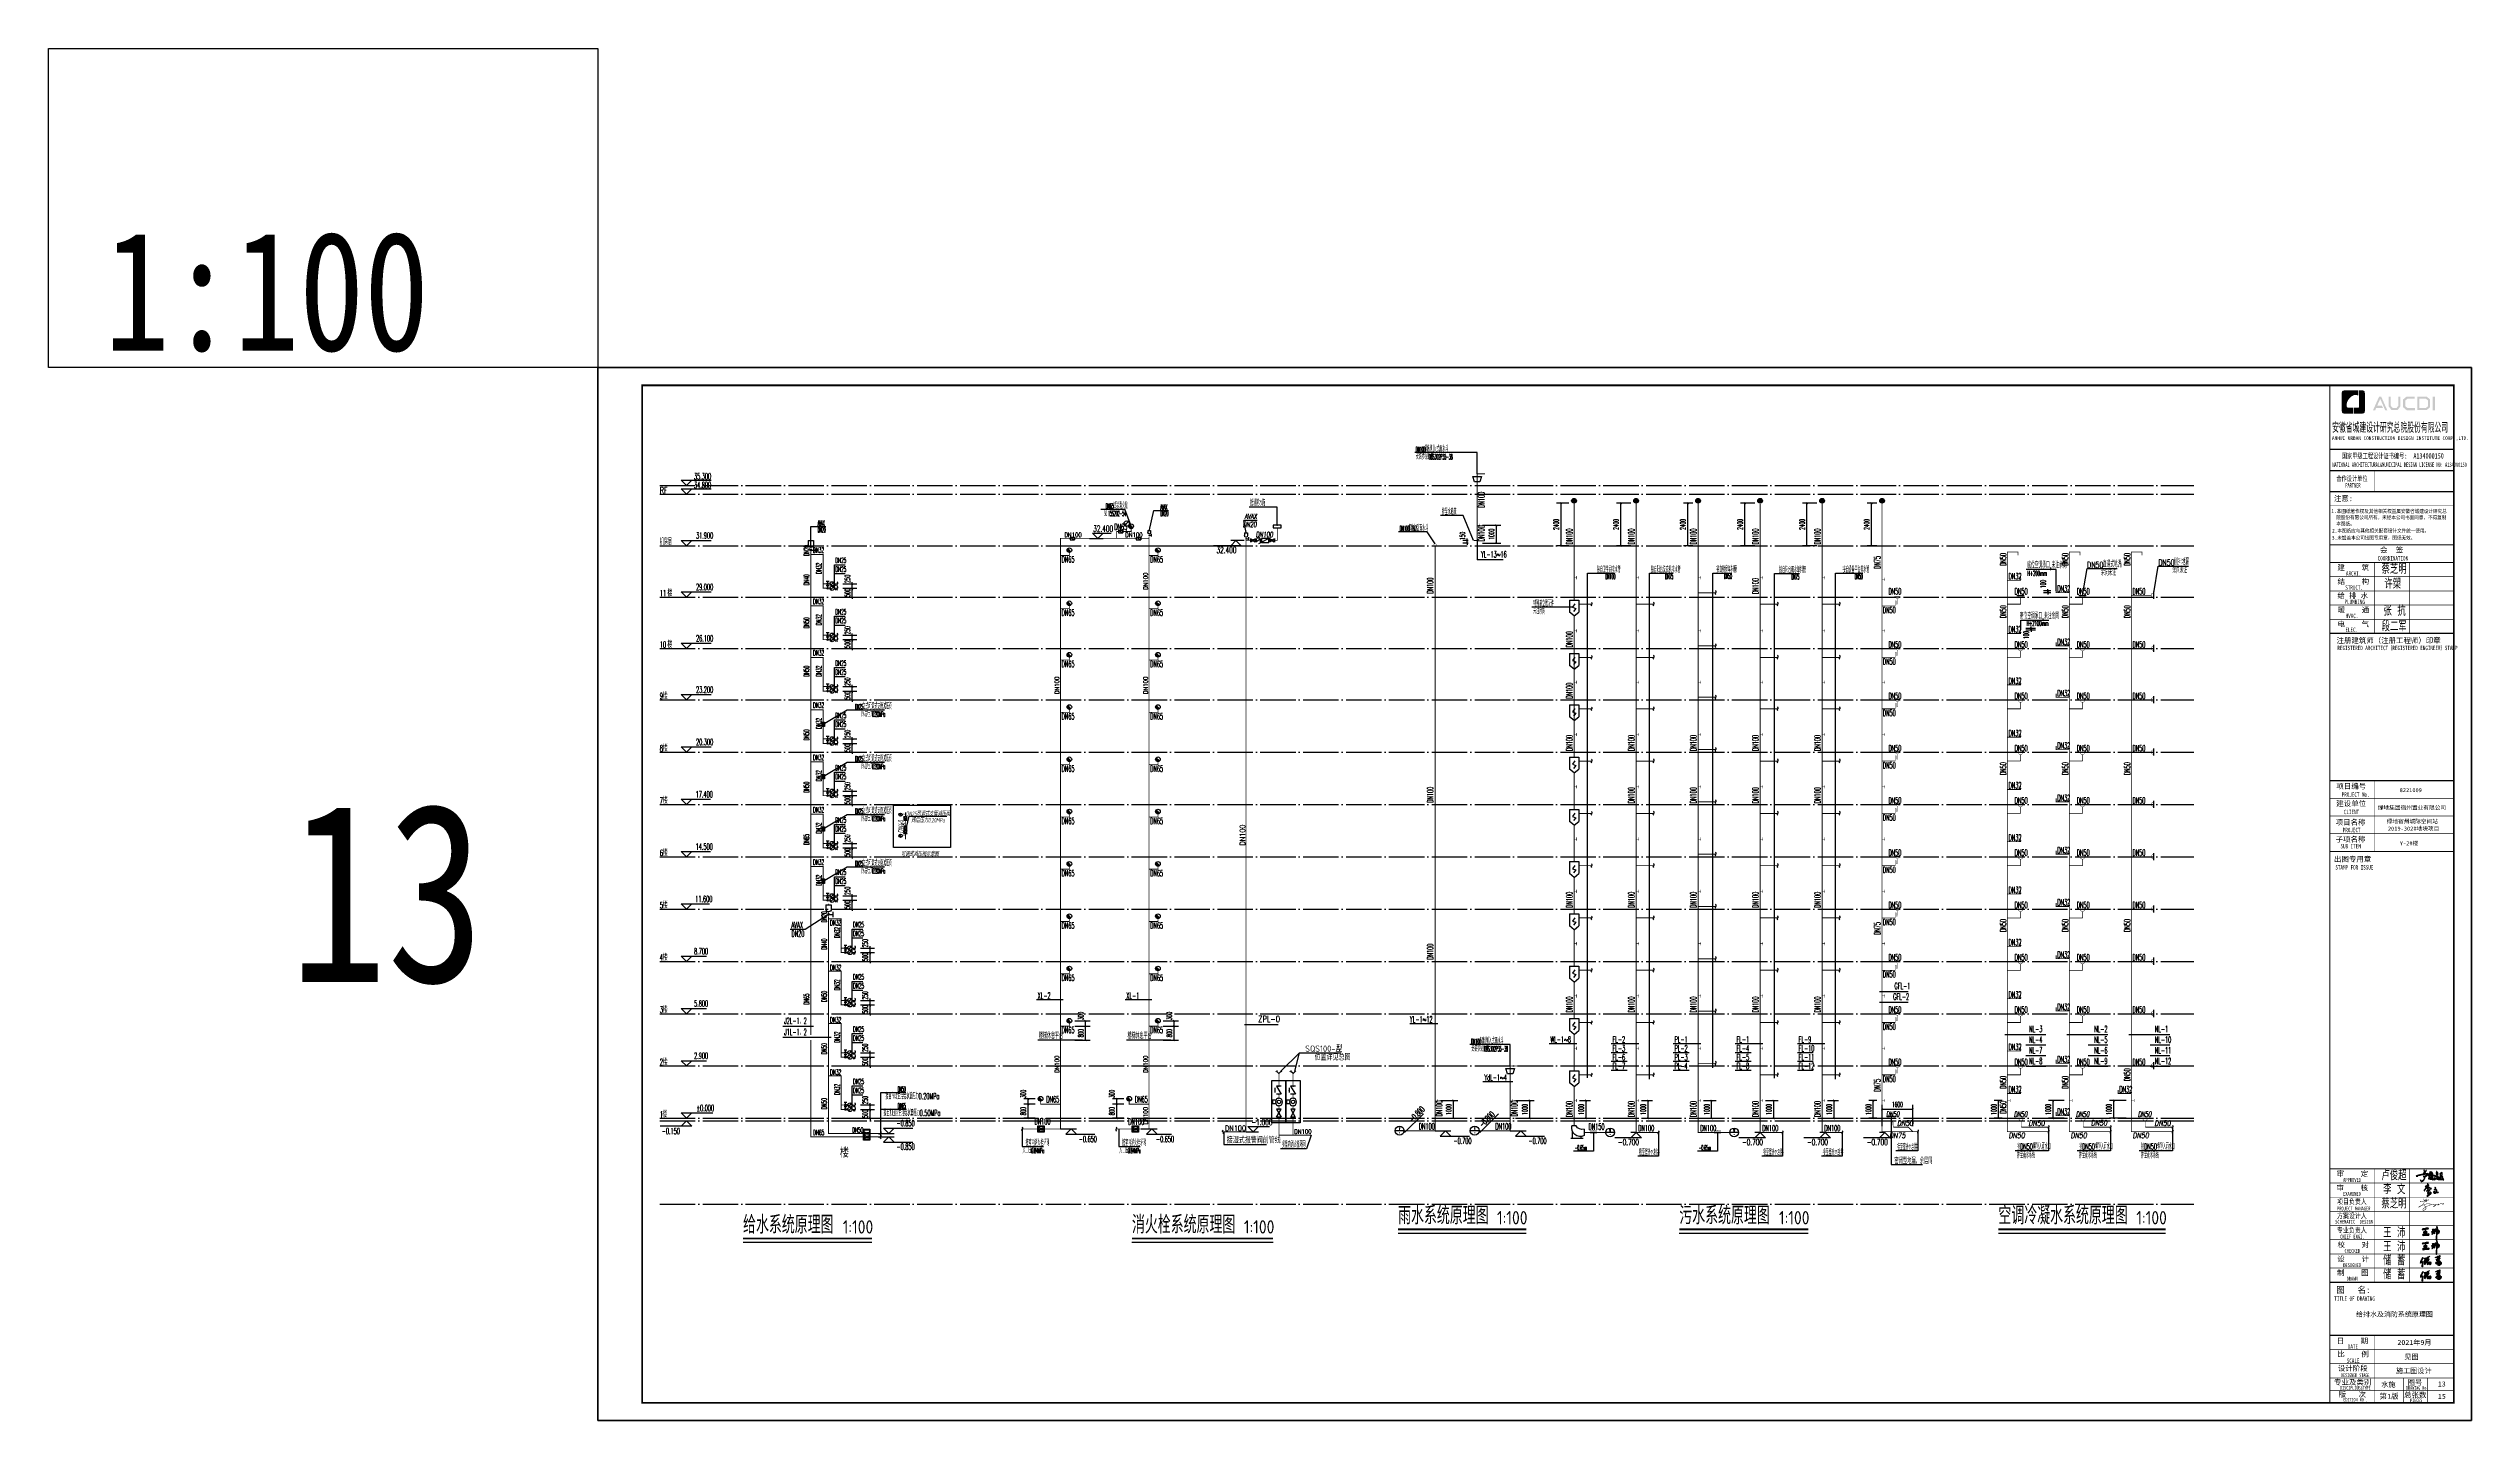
# Model space of a CAD drawing. Extents: x 27938 to 1507990, y 110129 to 923079.
# Drawn here: x 1158458 to 1295190, y 644286 to 721686 of the extents above; entities that cross this region are included whole.
import ezdxf
from ezdxf.enums import TextEntityAlignment as Align

# ---------------------------------------------------------------- set-up
doc = ezdxf.new("R2010")
doc.units = 0
doc.header["$LTSCALE"] = 1000
doc.header["$MEASUREMENT"] = 0
doc.linetypes.add('DASH', pattern=[0.35, 0.25, -0.1])
doc.linetypes.add('DOTE', pattern=[2.42, 2, -0.2, 0.02, -0.2])
for name, color, linetype in [('$AUDIT_BAD_LAYER2', 7, 'Continuous'), ('-FJ', 2, 'Continuous'), ('-JS', 4, 'Continuous'), ('-TEXT', 3, 'Continuous'), ('DIM_SYMB', 3, 'Continuous'), ('DIM_不分区喷淋', 6, 'Continuous'), ('DIM_不分区消火栓', 1, 'Continuous'), ('DIM_不分区给水', 3, 'Continuous'), ('DIM_凝结', 150, 'Continuous'), ('DIM_废水', 31, 'Continuous'), ('DIM_污水', 2, 'Continuous'), ('DIM_消防', 3, 'Continuous'), ('DIM_管井排水', 5, 'Continuous'), ('DIM_给水', 3, 'Continuous'), ('DIM_阳台', 3, 'Continuous'), ('DIM_雨水', 4, 'Continuous'), ('EQUIP_不分区消火栓', 7, 'Continuous'), ('EQUIP_污水', 7, 'Continuous'), ('EQUIP_消火栓', 7, 'Continuous'), ('EQUIP_消防', 7, 'Continuous'), ('EQUIP_管井排水', 7, 'Continuous'), ('EQUIP_给水', 7, 'Continuous'), ('EQUIP_阀门', 7, 'Continuous'), ('PIPE-不分区消火栓', 1, 'TG_X'), ('PIPE-凝结', 150, 'N'), ('PIPE-喷淋', 6, 'ZP1'), ('PIPE-废水', 31, 'TG_F'), ('PIPE-污水', 2, 'W'), ('PIPE-管井排水', 210, 'GF'), ('PIPE-给水', 3, 'J1'), ('PIPE-给水中', 72, 'J2'), ('PIPE-给水高', 91, 'J3'), ('PIPE-雨水', 4, 'TG_Y'), ('PIPE-餐饮排水', 41, 'P'), ('text', 7, 'Continuous'), ('TEXT_不分区消火栓', 7, 'Continuous'), ('TEXT_污水', 7, 'Continuous'), ('TEXT_消防', 7, 'Continuous'), ('TEXT_给水', 7, 'Continuous'), ('TWT', 7, 'Continuous'), ('TWT_DIM', 3, 'Continuous'), ('TWT_ELEV', 3, 'Continuous'), ('TWT_LEAD', 3, 'Continuous'), ('TWT_TEXT', 7, 'Continuous'), ('TWT_TITLE', 7, 'Continuous'), ('VALVE_不分区消火栓', 7, 'Continuous'), ('VALVE_喷淋', 7, 'Continuous'), ('VALVE_污水', 7, 'Continuous'), ('VALVE_消防', 7, 'Continuous'), ('VALVE_给水', 7, 'Continuous'), ('VPIPE_DIM', 3, 'Continuous'), ('WELL_污水', 2, 'Continuous'), ('WELL_雨水', 4, 'Continuous'), ('图框', 140, 'Continuous'), ('图签文字', 147, 'Continuous'), ('污水', 3, 'Continuous'), ('电子签名-李文', 7, 'DASH'), ('签名-水', 7, 'Continuous')]:
    doc.layers.add(name, color=color, linetype=linetype)
doc.layers.add('可改文字', color=6, linetype='Continuous', lineweight=18)
doc.layers.add('图签', color=147, linetype='Continuous', lineweight=18)
doc.styles.add('_TCH_DIM', font='SIMPLEX.shx', dxfattribs={"width": 0.7, "bigfont": 'GBCBIG.shx'})
doc.styles.add('_TCH_DIM_T3', font='SIMPLEX.shx', dxfattribs={"width": 0.494118, "bigfont": 'GBCBIG.shx'})
doc.styles.add('_TWT_DIM_ELE', font='SIMPLEX.shx', dxfattribs={"width": 0.7, "oblique": 9, "height": 3, "bigfont": 'aadri.shx'})
doc.styles.add('_TWT_PIPEDN', font='SIMPLEX', dxfattribs={"width": 0.8, "height": 3.5, "bigfont": 'HZTXT'})
doc.styles.add('_TWT_SERIAL', font='SIMPLEX', dxfattribs={"width": 0.8, "height": 3.5, "bigfont": 'HZTXT'})
doc.styles.add('ASC', font='simplex.shx', dxfattribs={"width": 0.75, "bigfont": 'aadri.shx'})
doc.styles.add('DIM_FONT_T3', font='SIMPLEX', dxfattribs={"width": 0.705882, "bigfont": 'GBCBIG'})
doc.styles.add('HT', font='simhei.ttf')
doc.styles.add('HZ', font='txt', dxfattribs={"bigfont": 'hztxt'})
doc.styles.add('HZTXT2', font='simplex.shx', dxfattribs={"width": 0.8, "bigfont": 'aadri.shx'})
doc.styles.add('l3', font='isocp.shx', dxfattribs={"width": 0.7, "oblique": 9, "bigfont": 'hztxt.shx'})
doc.styles.get("Standard").update_dxf_attribs({"font": 'gbenor.shx', "bigfont": 'gbcbig.shx'})
doc.styles.add('TG_LINETYPE', font='SIMPLEX', dxfattribs={"width": 0.8, "height": 3, "bigfont": 'HZTXT'})
doc.styles.add('宋体', font='', dxfattribs={"height": 50})
doc.styles.add('建筑图签-1', font='simhei.ttf', dxfattribs={"width": 0.7})
doc.styles.add('建筑图签-2', font='TXT.shx', dxfattribs={"width": 0.5, "bigfont": 'HZTXT.shx'})
doc.styles.add('黑体', font='simhei.ttf')
doc.styles.get('宋体').set_extended_font_data('SimSun')
doc.linetypes.add('GF', pattern='A,3,-0.2,["GF",Standard,S=0.25,R=0,X=-0.1,Y=-0.115],-0.35', length=3.55)
doc.linetypes.add('J1', pattern='A,3,-0.2,["J1",Standard,S=0.25,R=0,X=-0.1,Y=-0.115],-0.35', length=3.55)
doc.linetypes.add('J2', pattern='A,3,-0.2,["J2",Standard,S=0.25,R=0,X=-0.1,Y=-0.115],-0.35', length=3.55)
doc.linetypes.add('J3', pattern='A,3,-0.2,["J3",Standard,S=0.25,R=0,X=-0.1,Y=-0.115],-0.35', length=3.55)
doc.linetypes.add('N', pattern='A,3,-0.2,["N",Standard,S=0.25,R=0,X=-0.1,Y=-0.115],-0.2', length=3.4)
doc.linetypes.add('P', pattern='A,3,-0.2,["P",Standard,S=0.25,R=0,X=-0.1,Y=-0.115],-0.2', length=3.4)
doc.linetypes.add('TG_F', pattern='A,2,-0.3,["F",TG_LINETYPE,S=0.1,R=0,X=-0.23,Y=-0.15],0', length=2.3)
doc.linetypes.add('TG_X', pattern='A,2,-0.229,["X",TG_LINETYPE,S=0.1,R=0,X=-0.229,Y=-0.15],0', length=2.229)
doc.linetypes.add('TG_Y', pattern='A,2,-0.229,["Y",TG_LINETYPE,S=0.1,R=0,X=-0.229,Y=-0.15],0', length=2.229)
doc.linetypes.add('W', pattern='A,3,-0.2,["W",Standard,S=0.25,R=0,X=-0.1,Y=-0.115],-0.2', length=3.4)
doc.linetypes.add('ZP1', pattern='A,3,-0.2,["ZP1",Standard,S=0.25,R=0,X=-0.1,Y=-0.115],-0.5', length=3.7)
doc.dimstyles.new('_TWT_ARCH&&100', dxfattribs={"dimtxt": 297.5, "dimasz": 100, "dimexe": 250, "dimexo": 300, "dimgap": 126.25, "dimtad": 1, "dimdec": 0, "dimzin": 0, "dimdsep": 46, "dimtxsty": '_TCH_DIM_T3', "dimblk": 'ARCHTICK', "dimcen": 0.09, "dimclrt": 7, "dimazin": 2, "dimtfac": 1, "dimtdec": 0, "dimtix": 1, "dimtmove": 2, "dimatfit": 3, "dimfxl": 1, "dimtolj": 1, "dimtzin": 0, "dimarcsym": 0})

# ---------------------------------------------------------------- blocks, each defined once
blk = doc.blocks.new('jzf1')
at = {"layer": '$AUDIT_BAD_LAYER2'}
for p, q in [((-1.5, 2.3), (1.5, 2.3)), ((0, 0.8), (0, 2.3))]:
    blk.add_line(p, q, dxfattribs=at)
at = {"layer": '$AUDIT_BAD_LAYER2', "const_width": 0.75}
blk.add_lwpolyline([(-0.4, 0, 1), (0.4, 0, 1)], format="xyb", close=True, dxfattribs=at)
blk = doc.blocks.new('zdpqf')
at = {"layer": '$AUDIT_BAD_LAYER2'}
for p, q in [((-1.5, 6.1), (-1.5, 3.6)), ((1.5, 6.1), (-1.5, 6.1)), ((1.5, 6.1), (1.5, 3.6))]:
    blk.add_line(p, q, dxfattribs=at)
at = {"layer": '$AUDIT_BAD_LAYER2', "const_width": 0.4}
for points in [[(0, 6.1), (0, 6.6)], [(0, -0.9), (0, 2.1)]]:
    blk.add_lwpolyline(points, dxfattribs=at)
at = {"layer": '$AUDIT_BAD_LAYER2'}
blk.add_arc((0, 3.6), 1.5, 180, 0, dxfattribs=at)
at = {"layer": '$AUDIT_BAD_LAYER2', "extrusion": (0, 0, -1), "zscale": -1, "rotation": 270}
blk.add_blockref('jzf1', (0, 0.6), dxfattribs=at)
blk = doc.blocks.new('$ATTACHMENT$00000066')
blk.add_line((-212, 500), (188, 500))
at = {"const_width": 20}
blk.add_lwpolyline([(-134, 500, 1.0676639), (116, 500)], format="xyb", dxfattribs=at)
at = {"const_width": 30}
blk.add_lwpolyline([(0, 367), (0, 0)], dxfattribs=at)
at = {"style": 'HZ', "width": 0.7, "flags": 1}
for tag in ['UNIT', 'WHAT', 'SPEC']:
    blk.add_attdef(tag, (0, 0), '', height=0.001, dxfattribs=at)
blk = doc.blocks.new('_ArchTick')
at = {"color": 0, "linetype": 'ByBlock', "const_width": 0.4}
blk.add_lwpolyline([(-0.5, -0.5), (0.5, 0.5)], dxfattribs=at)
blk = doc.blocks.new('*D1168')
at = {"layer": 'Defpoints', "color": 0}
for p in [(1261330.88748, 696035.856), (1261924.167, 696035.856), (1261924.167, 693635.856)]:
    blk.add_point(p, dxfattribs=at)
at = {"layer": 'TWT_DIM', "color": 0, "lineweight": -2}
for p, q in [((1261624.167, 696035.856), (1261080.88748, 696035.856)), ((1261330.88748, 693635.856), (1261330.88748, 696035.856)), ((1261624.167, 693635.856), (1261080.88748, 693635.856))]:
    blk.add_line(p, q, dxfattribs=at)
at = {"layer": 'TWT_DIM', "color": 0, "lineweight": -2, "xscale": 100, "yscale": 100, "zscale": 100}
for p, rotation in [((1261330.88748, 696035.856), 90), ((1261330.88748, 693635.856), 270)]:
    blk.add_blockref('_ArchTick', p, dxfattribs=dict(at, rotation=rotation))
at = {"layer": 'TWT_DIM', "color": 7, "insert": (1261055.88748, 694835.856), "char_height": 297.5, "attachment_point": 5, "rotation": 90, "style": '_TCH_DIM_T3'}
blk.add_mtext('\\A1;2400', dxfattribs=at)
blk = doc.blocks.new('$VALVE$00000497')
for p, q in [((78, 138), (-78, 138)), ((0, 50), (0, 138))]:
    blk.add_line(p, q)
at = {"const_width": 49.6}
blk.add_lwpolyline([(25, 0, 1), (-25, 0, 1)], format="xyb", close=True, dxfattribs=at)
blk.add_circle((0, 0), 50)
blk = doc.blocks.new('$VALVE$00000742')
blk.add_line((-93, -93), (93, 93))
blk.add_lwpolyline([(93, 93, 0, 50, 0), (-13, 22, 50, 50, 0)], format="xyseb")
blk.add_circle((0, 0), 150)
for p in [(-150, 0), (150, 0)]:
    blk.add_point(p)
blk = doc.blocks.new('$VALVE$00000296')
for points in [[(-125, 72), (-125, -72), (125, 72), (125, -72), (-125, 72)], [(0, 60), (0, -64)]]:
    blk.add_lwpolyline(points)
for p in [(-125, 0), (125, 0)]:
    blk.add_point(p)
blk = doc.blocks.new('$TwtSys$00000132')
at = {"elevation": 0}
blk.add_lwpolyline([(7, -101, -0.5751829), (0, 0, 0.6047455), (-11, 101, 16.9248276)], format="xyb", dxfattribs=at)
blk = doc.blocks.new('$VALVE$00000301')
for points in [[(-125, 72), (125, 0), (-125, -72)], [(-125, 72), (-125, -72), (125, -72), (125, 72), (-125, 72)]]:
    blk.add_lwpolyline(points)
for p in [(-125, 0), (125, 0)]:
    blk.add_point(p)
blk = doc.blocks.new('$TwtSys$00000386')
blk.add_line((-93, 93, 0), (93, -93, 0))
blk.add_circle((0, 0, 0), 131)
at = {"color": 0}
for points in [[(34, -127, 0), (-127, 34, 0), (93, -93, 0), (-93, 93, 0)], [(-34, -127, 0), (-127, -34, 0), (34, -127, 0), (-127, 34, 0)], [(-93, -93, 0), (-93, -93, 0), (-34, -127, 0), (-127, -34, 0)]]:
    blk.add_solid(points, dxfattribs=at)
at = {"flags": 9}
blk.add_attdef('A', (0, 0, 0), '', height=0.00524, dxfattribs=at)
blk = doc.blocks.new('$VALVE$00000597')
blk.add_line((-93, 357), (93, 543))
blk.add_lwpolyline([(93, 543, 0, 50, 0), (-31, 456, 50, 50, 0)], format="xyseb")
for points, const_width in [([(0, 300), (0, 0)], 30), ([(0, 182), (75, 182), (75, 107)], 7.5)]:
    blk.add_lwpolyline(points, dxfattribs=dict(const_width=const_width))
blk.add_circle((0, 450), 150)
blk = doc.blocks.new('$TWTSYS$00000187')
blk.add_circle((0, 0, 0), 0.5)
blk = doc.blocks.new('A$C26D9763E')
at = {"layer": '污水'}
for p, q in [((-220, 744), (220, 744)), ((-220, 744), (-220, 179)), ((0, 0), (-220, 179)), ((35, 567), (-75, 410)), ((-75, 410), (92, 352)), ((92, 352), (-27, 213)), ((0, 0), (220, 179)), ((220, 744), (220, 179))]:
    blk.add_line(p, q, dxfattribs=at)
blk = doc.blocks.new('$VALVE_U$00000019')
blk.add_blockref('A$C26D9763E', (20, -488))
blk = doc.blocks.new('$Attachment$00000070')
for p, q in [((28, 3), (-130, 161)), ((-129, 101), (32, 263)), ((-94, 39), (94, 228)), ((94, 39), (-94, 228)), ((129, 101), (-32, 263)), ((-28, 3), (130, 161))]:
    blk.add_line(p, q)
blk.add_circle((0, 133), 133)
blk = doc.blocks.new('$ATTACHMENT$00000120')
blk.add_blockref('$Attachment$00000070', (0, -133))
blk = doc.blocks.new('zd')
at = {"layer": '污水'}
for p, q in [((-4464330, -2109605), (-4464230, -2109605)), ((-4464517, -2109687), (-4464517, -2109837)), ((-4464495, -2109908), (-4464202, -2109908)), ((-4464450, -2109908), (-4464450, -2109857)), ((-4464246, -2109908), (-4464246, -2109745))]:
    blk.add_line(p, q, dxfattribs=at)
for centre, radius, start, end in [((-4464472, -2109537), 157, 253.3029, 334.5395), ((-4464429, -2109653), 204, 244.2903, 13.8319)]:
    blk.add_arc(centre, radius, start, end, dxfattribs=at)
blk = doc.blocks.new('$VALVE_U$00000020')
at = {"xscale": 2, "yscale": 2, "zscale": 2}
blk.add_blockref('zd', (8928719, 4219513), dxfattribs=at)
blk = doc.blocks.new('$VALVE$00000553')
at = {"const_width": 30}
for points in [[(0, 100), (-250, 100), (-250, 100)], [(0, 100), (0, 175)], [(0, 100), (250, 100), (250, 100)], [(-250, -100), (-250, -100), (0, -100)], [(250, -100), (250, -100), (0, -100)], [(0, -175), (0, -100)]]:
    blk.add_lwpolyline(points, dxfattribs=at)
blk = doc.blocks.new('$VALVE$00000295')
blk.add_lwpolyline([(-125, 72), (-125, -72), (125, 72), (125, -72), (-125, 72)])
for p in [(-125, 0), (125, 0)]:
    blk.add_point(p)
blk = doc.blocks.new('$VALVE$00000315')
for p, q in [((-125, -75), (-125, 75)), ((-125, 75), (125, -75)), ((-75, 125), (75, 125)), ((125, -75), (125, 75))]:
    blk.add_line(p, q)
for p in [(-125, 0), (125, 0)]:
    blk.add_point(p)
blk.add_solid([(0, 125), (0, 150), (75, 125)])
blk = doc.blocks.new('$VALVE$00000751')
for p, q in [((-53, -108), (-53, -221)), ((-53, -221), (53, -221)), ((53, -221), (53, -108))]:
    blk.add_line(p, q)
blk.add_lwpolyline([(-120, 0, 1), (120, 0, 1), (-120, 0, 1.76642)], format="xyb")
blk.add_circle((0, 0), 60)
for p in [(-120, 0), (120, 0)]:
    blk.add_point(p)
blk = doc.blocks.new('$ATTACHMENT$00000194')
for p, q in [((0, 0), (134, 134)), ((0, 0), (134, -134)), ((107, 162), (134, 134)), ((161, 107), (134, 134)), ((107, -161), (134, -134)), ((161, -107), (134, -134))]:
    blk.add_line(p, q)
blk = doc.blocks.new('A$C0CF979EF')
at = {"layer": 'PIPE-不分区消火栓'}
for points in [[(-795, -2305), (-817, -2305), (-817, -2327)], [(-795, -2305), (-795, -2327), (-817, -2327)]]:
    blk.add_hatch(color=256, dxfattribs=at).paths.add_polyline_path(points)
for points in [[(-397, 778), (-397, -1603), (-1192, -1603), (-1192, 778)], [(397, 778), (397, -1603), (-397, -1603), (-397, 778)]]:
    blk.add_lwpolyline(points, close=True)
for p in [(-795, 450), (-795, 0), (0, 450), (0, 0), (-795, -219), (-795, -651), (-795, -848), (-795, -1299), (0, -219), (0, -651), (0, -848), (0, -1299)]:
    blk.add_point(p)
at = {"layer": 'DIM_不分区消火栓'}
for p, q in [((1027, -2305), (760, -3074)), ((760, -3074), (-703, -3074))]:
    blk.add_line(p, q, dxfattribs=at)
at = {"layer": 'PIPE-不分区消火栓', "const_width": 45}
for points in [[(-795, 1162), (-795, 450)], [(-795, 0), (-795, -219)], [(0, 1162), (0, 450)], [(0, 0), (0, -219)], [(-795, -651), (-795, -848)], [(-795, -1299), (-795, -2305)], [(0, -651), (0, -848)], [(0, -1299), (0, -2305)], [(-795, -2305), (0, -2305)], [(0, -2305), (1027, -2305)]]:
    blk.add_lwpolyline(points, dxfattribs=at)
at = {"layer": 'TWT_LEAD'}
for p, q in [((-692, 1295), (361, 2330)), ((103, 1295), (361, 2330)), ((361, 2330), (2711, 2330))]:
    blk.add_line(p, q, dxfattribs=at)
at = {"layer": 'EQUIP_消防', "yscale": -1, "rotation": 90.00000000000001}
for p in [(-795, 1162), (0, 1162)]:
    blk.add_blockref('$ATTACHMENT$00000194', p, dxfattribs=at)
at = {"layer": 'EQUIP_阀门', "xscale": 1.8, "zscale": 1.8, "rotation": 270}
for name, p, yscale in [('$VALVE$00000315', (-795, 225), -1.8), ('$VALVE$00000315', (0, 225), -1.8), ('$VALVE$00000751', (-795, -435), 1.65), ('$VALVE$00000295', (-795, -1074), 1.8), ('$VALVE$00000751', (0, -435), 1.65), ('$VALVE$00000295', (0, -1074), 1.8)]:
    blk.add_blockref(name, p, dxfattribs=dict(at, yscale=yscale))
at = {"layer": 'DIM_不分区消火栓', "color": 7, "style": '_TCH_DIM_T3', "width": 0.494118}
blk.add_text('接室内消火栓环网', height=337.6, dxfattribs=at).set_placement((-633, -3004))
at = {"layer": 'TEXT_不分区消火栓', "style": '_TWT_PIPEDN', "width": 0.8}
blk.add_text('DN100', height=250, dxfattribs=at).set_placement((71, -2230))
at = {"layer": 'TWT_LEAD', "color": 7}
for s, height, p in [('SQS100-A', 350, (687, 2400)), ('型', 338, (2437, 2400)), ('位置详见总图', 337.6, (1223, 1910))]:
    blk.add_text(s, height=height, dxfattribs=at).set_placement(p)
blk = doc.blocks.new('*D151')
at = {"layer": 'Defpoints', "color": 0}
for p in [(1269748.032, 688985.856), (1269748.032, 688885.856), (1270339.718, 688985.856)]:
    blk.add_point(p, dxfattribs=at)
at = {"layer": 'DIM_凝结', "color": 0, "lineweight": -2}
for p, q in [((1270048.032, 688985.856), (1270589.718, 688985.856)), ((1270048.032, 688885.856), (1270589.718, 688885.856)), ((1270339.718, 688985.856), (1270339.718, 689085.856)), ((1270339.718, 688885.856), (1270339.718, 688985.856)), ((1270339.718, 688885.856), (1270339.718, 688785.856))]:
    blk.add_line(p, q, dxfattribs=at)
at = {"layer": 'DIM_凝结', "color": 0, "lineweight": -2, "xscale": 100, "yscale": 100, "zscale": 100}
for p, rotation in [((1270339.718, 688985.856), 270), ((1270339.718, 688885.856), 90)]:
    blk.add_blockref('_ArchTick', p, dxfattribs=dict(at, rotation=rotation))
at = {"layer": 'DIM_凝结', "color": 7, "insert": (1270064.718, 688596.856), "char_height": 297.5, "attachment_point": 5, "rotation": 90, "style": '_TCH_DIM_T3'}
blk.add_mtext('\\A1;100', dxfattribs=at)
blk = doc.blocks.new('*D152')
at = {"layer": 'Defpoints', "color": 0}
for p in [(1271284.749, 691085.856), (1271748.032, 691085.856), (1271748.032, 690985.856)]:
    blk.add_point(p, dxfattribs=at)
at = {"layer": 'DIM_凝结', "color": 0, "lineweight": -2}
for p, q in [((1271448.032, 691085.856), (1271034.749, 691085.856)), ((1271448.032, 690985.856), (1271034.749, 690985.856)), ((1271284.749, 691085.856), (1271284.749, 691185.856)), ((1271284.749, 690985.856), (1271284.749, 691085.856)), ((1271284.749, 690985.856), (1271284.749, 690885.856))]:
    blk.add_line(p, q, dxfattribs=at)
at = {"layer": 'DIM_凝结', "color": 0, "lineweight": -2, "xscale": 100, "yscale": 100, "zscale": 100}
for p, rotation in [((1271284.749, 691085.856), 270), ((1271284.749, 690985.856), 90)]:
    blk.add_blockref('_ArchTick', p, dxfattribs=dict(at, rotation=rotation))
at = {"layer": 'DIM_凝结', "color": 7, "insert": (1271009.749, 691474.856), "char_height": 297.5, "attachment_point": 5, "rotation": 90, "style": '_TCH_DIM_T3'}
blk.add_mtext('\\A1;100', dxfattribs=at)
blk = doc.blocks.new('*D153')
at = {"layer": 'Defpoints', "color": 0}
for p in [(1218742, 662436), (1219444, 662436), (1219444, 662136)]:
    blk.add_point(p, dxfattribs=at)
at = {"layer": 'TWT_DIM', "color": 0, "lineweight": -2}
for p, q in [((1219144, 662436), (1218492, 662436)), ((1219144, 662136), (1218492, 662136)), ((1218742, 662136), (1218742, 662436))]:
    blk.add_line(p, q, dxfattribs=at)
at = {"layer": 'TWT_DIM', "color": 0, "lineweight": -2, "xscale": 100, "yscale": 100, "zscale": 100}
for p, rotation in [((1218742, 662436), 90), ((1218742, 662136), 270)]:
    blk.add_blockref('_ArchTick', p, dxfattribs=dict(at, rotation=rotation))
at = {"layer": 'TWT_DIM', "color": 7, "insert": (1218467, 662711), "char_height": 297.5, "attachment_point": 5, "rotation": 90, "style": '_TCH_DIM_T3'}
blk.add_mtext('\\A1;300', dxfattribs=at)
blk = doc.blocks.new('*D154')
at = {"layer": 'Defpoints', "color": 0}
for p in [(1218742, 662136), (1219444, 662136), (1219444, 661336)]:
    blk.add_point(p, dxfattribs=at)
at = {"layer": 'TWT_DIM', "color": 0, "lineweight": -2}
for p, q in [((1219144, 662136), (1218492, 662136)), ((1218742, 661336), (1218742, 662136)), ((1219144, 661336), (1218492, 661336))]:
    blk.add_line(p, q, dxfattribs=at)
at = {"layer": 'TWT_DIM', "color": 0, "lineweight": -2, "xscale": 100, "yscale": 100, "zscale": 100}
for p, rotation in [((1218742, 662136), 90), ((1218742, 661336), 270)]:
    blk.add_blockref('_ArchTick', p, dxfattribs=dict(at, rotation=rotation))
at = {"layer": 'TWT_DIM', "color": 7, "insert": (1218467, 661736), "char_height": 297.5, "attachment_point": 5, "rotation": 90, "style": '_TCH_DIM_T3'}
blk.add_mtext('\\A1;800', dxfattribs=at)
blk = doc.blocks.new('*D155')
at = {"layer": 'Defpoints', "color": 0}
for p in [(1221066, 666836), (1221066, 666536), (1221983, 666836)]:
    blk.add_point(p, dxfattribs=at)
at = {"layer": 'TWT_DIM', "color": 0, "lineweight": -2}
for p, q in [((1221366, 666836), (1222233, 666836)), ((1221366, 666536), (1222233, 666536)), ((1221983, 666536), (1221983, 666836))]:
    blk.add_line(p, q, dxfattribs=at)
at = {"layer": 'TWT_DIM', "color": 0, "lineweight": -2, "xscale": 100, "yscale": 100, "zscale": 100}
for p, rotation in [((1221983, 666836), 90), ((1221983, 666536), 270)]:
    blk.add_blockref('_ArchTick', p, dxfattribs=dict(at, rotation=rotation))
at = {"layer": 'TWT_DIM', "color": 7, "insert": (1221708, 667111), "char_height": 297.5, "attachment_point": 5, "rotation": 90, "style": '_TCH_DIM_T3'}
blk.add_mtext('\\A1;300', dxfattribs=at)
blk = doc.blocks.new('*D156')
at = {"layer": 'Defpoints', "color": 0}
for p in [(1221066, 666536), (1221983, 666536), (1221066, 665736)]:
    blk.add_point(p, dxfattribs=at)
at = {"layer": 'TWT_DIM', "color": 0, "lineweight": -2}
for p, q in [((1221366, 666536), (1222233, 666536)), ((1221983, 665736), (1221983, 666536)), ((1221366, 665736), (1222233, 665736))]:
    blk.add_line(p, q, dxfattribs=at)
at = {"layer": 'TWT_DIM', "color": 0, "lineweight": -2, "xscale": 100, "yscale": 100, "zscale": 100}
for p, rotation in [((1221983, 666536), 90), ((1221983, 665736), 270)]:
    blk.add_blockref('_ArchTick', p, dxfattribs=dict(at, rotation=rotation))
at = {"layer": 'TWT_DIM', "color": 7, "insert": (1221708, 666136), "char_height": 297.5, "attachment_point": 5, "rotation": 90, "style": '_TCH_DIM_T3'}
blk.add_mtext('\\A1;800', dxfattribs=at)
blk = doc.blocks.new('*D1169')
at = {"layer": 'Defpoints', "color": 0}
for p in [(1263659.626, 661844.62), (1261924.167, 660585.856), (1263659.626, 660585.856)]:
    blk.add_point(p, dxfattribs=at)
at = {"layer": 'DIM_管井排水', "color": 0, "lineweight": -2}
for p, q in [((1261924.167, 660885.856), (1261924.167, 662094.62)), ((1261924.167, 661844.62), (1263659.626, 661844.62)), ((1263659.626, 660885.856), (1263659.626, 662094.62))]:
    blk.add_line(p, q, dxfattribs=at)
at = {"layer": 'DIM_管井排水', "color": 0, "lineweight": -2, "xscale": 100, "yscale": 100, "zscale": 100, "rotation": 180}
blk.add_blockref('_ArchTick', (1261924.167, 661844.62), dxfattribs=at)
at = {"layer": 'DIM_管井排水', "color": 0, "lineweight": -2, "xscale": 100, "yscale": 100, "zscale": 100}
blk.add_blockref('_ArchTick', (1263659.626, 661844.62), dxfattribs=at)
at = {"layer": 'DIM_管井排水', "color": 7, "insert": (1262791.8965, 662119.62), "char_height": 297.5, "attachment_point": 5, "style": '_TCH_DIM_T3'}
blk.add_mtext('\\A1;1600', dxfattribs=at)
blk = doc.blocks.new('*D1170')
at = {"layer": 'Defpoints', "color": 0}
for p in [(1254187, 696036), (1255044, 696036), (1255044, 693636)]:
    blk.add_point(p, dxfattribs=at)
at = {"layer": 'TWT_DIM', "color": 0, "lineweight": -2}
for p, q in [((1254744, 696036), (1253937, 696036)), ((1254187, 693636), (1254187, 696036)), ((1254744, 693636), (1253937, 693636))]:
    blk.add_line(p, q, dxfattribs=at)
at = {"layer": 'TWT_DIM', "color": 0, "lineweight": -2, "xscale": 100, "yscale": 100, "zscale": 100}
for p, rotation in [((1254187, 696036), 90), ((1254187, 693636), 270)]:
    blk.add_blockref('_ArchTick', p, dxfattribs=dict(at, rotation=rotation))
at = {"layer": 'TWT_DIM', "color": 7, "insert": (1253912, 694836), "char_height": 297.5, "attachment_point": 5, "rotation": 90, "style": '_TCH_DIM_T3'}
blk.add_mtext('\\A1;2400', dxfattribs=at)
blk = doc.blocks.new('*D1146')
at = {"layer": 'Defpoints', "color": 0}
for p in [(1202981, 685686), (1202981, 685436), (1203819, 685686)]:
    blk.add_point(p, dxfattribs=at)
at = {"layer": 'TWT_DIM', "color": 0, "lineweight": -2}
for p, q in [((1203281, 685686), (1204069, 685686)), ((1203281, 685436), (1204069, 685436)), ((1203819, 685686), (1203819, 685786)), ((1203819, 685436), (1203819, 685686)), ((1203819, 685436), (1203819, 685336))]:
    blk.add_line(p, q, dxfattribs=at)
at = {"layer": 'TWT_DIM', "color": 0, "lineweight": -2, "xscale": 100, "yscale": 100, "zscale": 100}
for p, rotation in [((1203819, 685686), 270), ((1203819, 685436), 90)]:
    blk.add_blockref('_ArchTick', p, dxfattribs=dict(at, rotation=rotation))
at = {"layer": 'TWT_DIM', "color": 7, "insert": (1203544, 685966), "char_height": 297.5, "attachment_point": 5, "rotation": 90, "style": '_TCH_DIM_T3'}
blk.add_mtext('\\A1;250', dxfattribs=at)
blk = doc.blocks.new('*D1147')
at = {"layer": 'Defpoints', "color": 0}
for p in [(1202981, 685436), (1203819, 685436), (1202981, 684936)]:
    blk.add_point(p, dxfattribs=at)
at = {"layer": 'TWT_DIM', "color": 0, "lineweight": -2}
for p, q in [((1203281, 685436), (1204069, 685436)), ((1203819, 685436), (1203819, 685536)), ((1203819, 684936), (1203819, 685436)), ((1203281, 684936), (1204069, 684936)), ((1203819, 684936), (1203819, 684836))]:
    blk.add_line(p, q, dxfattribs=at)
at = {"layer": 'TWT_DIM', "color": 0, "lineweight": -2, "xscale": 100, "yscale": 100, "zscale": 100}
for p, rotation in [((1203819, 685436), 270), ((1203819, 684936), 90)]:
    blk.add_blockref('_ArchTick', p, dxfattribs=dict(at, rotation=rotation))
at = {"layer": 'TWT_DIM', "color": 7, "insert": (1203544, 685186), "char_height": 297.5, "attachment_point": 5, "rotation": 90, "style": '_TCH_DIM_T3'}
blk.add_mtext('\\A1;500', dxfattribs=at)
blk = doc.blocks.new('*D1148')
at = {"layer": 'Defpoints', "color": 0}
for p in [(1202981, 688586), (1202981, 688336), (1203819, 688586)]:
    blk.add_point(p, dxfattribs=at)
at = {"layer": 'TWT_DIM', "color": 0, "lineweight": -2}
for p, q in [((1203281, 688586), (1204069, 688586)), ((1203281, 688336), (1204069, 688336)), ((1203819, 688586), (1203819, 688686)), ((1203819, 688336), (1203819, 688586)), ((1203819, 688336), (1203819, 688236))]:
    blk.add_line(p, q, dxfattribs=at)
at = {"layer": 'TWT_DIM', "color": 0, "lineweight": -2, "xscale": 100, "yscale": 100, "zscale": 100}
for p, rotation in [((1203819, 688586), 270), ((1203819, 688336), 90)]:
    blk.add_blockref('_ArchTick', p, dxfattribs=dict(at, rotation=rotation))
at = {"layer": 'TWT_DIM', "color": 7, "insert": (1203544, 688866), "char_height": 297.5, "attachment_point": 5, "rotation": 90, "style": '_TCH_DIM_T3'}
blk.add_mtext('\\A1;250', dxfattribs=at)
blk = doc.blocks.new('*D1149')
at = {"layer": 'Defpoints', "color": 0}
for p in [(1202981, 688336), (1202981, 687836), (1203819, 688336)]:
    blk.add_point(p, dxfattribs=at)
at = {"layer": 'TWT_DIM', "color": 0, "lineweight": -2}
for p, q in [((1203281, 688336), (1204069, 688336)), ((1203281, 687836), (1204069, 687836)), ((1203819, 688336), (1203819, 688436)), ((1203819, 687836), (1203819, 688336)), ((1203819, 687836), (1203819, 687736))]:
    blk.add_line(p, q, dxfattribs=at)
at = {"layer": 'TWT_DIM', "color": 0, "lineweight": -2, "xscale": 100, "yscale": 100, "zscale": 100}
for p, rotation in [((1203819, 688336), 270), ((1203819, 687836), 90)]:
    blk.add_blockref('_ArchTick', p, dxfattribs=dict(at, rotation=rotation))
at = {"layer": 'TWT_DIM', "color": 7, "insert": (1203544, 688086), "char_height": 297.5, "attachment_point": 5, "rotation": 90, "style": '_TCH_DIM_T3'}
blk.add_mtext('\\A1;500', dxfattribs=at)
blk = doc.blocks.new('*D157')
at = {"layer": 'Defpoints', "color": 0}
for p in [(1213742, 662436), (1214444, 662436), (1214444, 662136)]:
    blk.add_point(p, dxfattribs=at)
at = {"layer": 'TWT_DIM', "color": 0, "lineweight": -2}
for p, q in [((1214144, 662436), (1213492, 662436)), ((1214144, 662136), (1213492, 662136)), ((1213742, 662136), (1213742, 662436))]:
    blk.add_line(p, q, dxfattribs=at)
at = {"layer": 'TWT_DIM', "color": 0, "lineweight": -2, "xscale": 100, "yscale": 100, "zscale": 100}
for p, rotation in [((1213742, 662436), 90), ((1213742, 662136), 270)]:
    blk.add_blockref('_ArchTick', p, dxfattribs=dict(at, rotation=rotation))
at = {"layer": 'TWT_DIM', "color": 7, "insert": (1213467, 662711), "char_height": 297.5, "attachment_point": 5, "rotation": 90, "style": '_TCH_DIM_T3'}
blk.add_mtext('\\A1;300', dxfattribs=at)
blk = doc.blocks.new('*D158')
at = {"layer": 'Defpoints', "color": 0}
for p in [(1213742, 662136), (1214444, 662136), (1214444, 661336)]:
    blk.add_point(p, dxfattribs=at)
at = {"layer": 'TWT_DIM', "color": 0, "lineweight": -2}
for p, q in [((1214144, 662136), (1213492, 662136)), ((1213742, 661336), (1213742, 662136)), ((1214144, 661336), (1213492, 661336))]:
    blk.add_line(p, q, dxfattribs=at)
at = {"layer": 'TWT_DIM', "color": 0, "lineweight": -2, "xscale": 100, "yscale": 100, "zscale": 100}
for p, rotation in [((1213742, 662136), 90), ((1213742, 661336), 270)]:
    blk.add_blockref('_ArchTick', p, dxfattribs=dict(at, rotation=rotation))
at = {"layer": 'TWT_DIM', "color": 7, "insert": (1213467, 661736), "char_height": 297.5, "attachment_point": 5, "rotation": 90, "style": '_TCH_DIM_T3'}
blk.add_mtext('\\A1;800', dxfattribs=at)
blk = doc.blocks.new('*D159')
at = {"layer": 'Defpoints', "color": 0}
for p in [(1275003, 662336), (1275998, 662336), (1275998, 661336)]:
    blk.add_point(p, dxfattribs=at)
at = {"layer": 'TWT_DIM', "color": 0, "lineweight": -2}
for p, q in [((1275698, 662336), (1274753, 662336)), ((1275003, 661336), (1275003, 662336)), ((1275698, 661336), (1274753, 661336))]:
    blk.add_line(p, q, dxfattribs=at)
at = {"layer": 'TWT_DIM', "color": 0, "lineweight": -2, "xscale": 100, "yscale": 100, "zscale": 100}
for p, rotation in [((1275003, 662336), 90), ((1275003, 661336), 270)]:
    blk.add_blockref('_ArchTick', p, dxfattribs=dict(at, rotation=rotation))
at = {"layer": 'TWT_DIM', "color": 7, "insert": (1274728, 661836), "char_height": 297.5, "attachment_point": 5, "rotation": 90, "style": '_TCH_DIM_T3'}
blk.add_mtext('\\A1;1000', dxfattribs=at)
blk = doc.blocks.new('*D160')
at = {"layer": 'Defpoints', "color": 0}
for p in [(1271575, 662336), (1272498, 662336), (1272498, 661336)]:
    blk.add_point(p, dxfattribs=at)
at = {"layer": 'TWT_DIM', "color": 0, "lineweight": -2}
for p, q in [((1272198, 662336), (1271325, 662336)), ((1271575, 661336), (1271575, 662336)), ((1272198, 661336), (1271325, 661336))]:
    blk.add_line(p, q, dxfattribs=at)
at = {"layer": 'TWT_DIM', "color": 0, "lineweight": -2, "xscale": 100, "yscale": 100, "zscale": 100}
for p, rotation in [((1271575, 662336), 90), ((1271575, 661336), 270)]:
    blk.add_blockref('_ArchTick', p, dxfattribs=dict(at, rotation=rotation))
at = {"layer": 'TWT_DIM', "color": 7, "insert": (1271300, 661836), "char_height": 297.5, "attachment_point": 5, "rotation": 90, "style": '_TCH_DIM_T3'}
blk.add_mtext('\\A1;1000', dxfattribs=at)
blk = doc.blocks.new('*D161')
at = {"layer": 'Defpoints', "color": 0}
for p in [(1268503, 662336), (1268998, 662336), (1268998, 661336)]:
    blk.add_point(p, dxfattribs=at)
at = {"layer": 'TWT_DIM', "color": 0, "lineweight": -2}
for p, q in [((1268698, 662336), (1268253, 662336)), ((1268503, 661336), (1268503, 662336)), ((1268698, 661336), (1268253, 661336))]:
    blk.add_line(p, q, dxfattribs=at)
at = {"layer": 'TWT_DIM', "color": 0, "lineweight": -2, "xscale": 100, "yscale": 100, "zscale": 100}
for p, rotation in [((1268503, 662336), 90), ((1268503, 661336), 270)]:
    blk.add_blockref('_ArchTick', p, dxfattribs=dict(at, rotation=rotation))
at = {"layer": 'TWT_DIM', "color": 7, "insert": (1268228, 661836), "char_height": 297.5, "attachment_point": 5, "rotation": 90, "style": '_TCH_DIM_T3'}
blk.add_mtext('\\A1;1000', dxfattribs=at)
blk = doc.blocks.new('*D1171')
at = {"layer": 'Defpoints', "color": 0}
for p in [(1258544, 662336), (1259219, 662336), (1258544, 661336)]:
    blk.add_point(p, dxfattribs=at)
at = {"layer": 'TWT_DIM', "color": 0, "lineweight": -2}
for p, q in [((1258844, 662336), (1259469, 662336)), ((1259219, 661336), (1259219, 662336)), ((1258844, 661336), (1259469, 661336))]:
    blk.add_line(p, q, dxfattribs=at)
at = {"layer": 'TWT_DIM', "color": 0, "lineweight": -2, "xscale": 100, "yscale": 100, "zscale": 100}
for p, rotation in [((1259219, 662336), 90), ((1259219, 661336), 270)]:
    blk.add_blockref('_ArchTick', p, dxfattribs=dict(at, rotation=rotation))
at = {"layer": 'TWT_DIM', "color": 7, "insert": (1258944, 661836), "char_height": 297.5, "attachment_point": 5, "rotation": 90, "style": '_TCH_DIM_T3'}
blk.add_mtext('\\A1;1000', dxfattribs=at)
blk = doc.blocks.new('*D1172')
at = {"layer": 'Defpoints', "color": 0}
for p in [(1257687, 696036), (1258544, 696036), (1258544, 693636)]:
    blk.add_point(p, dxfattribs=at)
at = {"layer": 'TWT_DIM', "color": 0, "lineweight": -2}
for p, q in [((1258244, 696036), (1257437, 696036)), ((1257687, 693636), (1257687, 696036)), ((1258244, 693636), (1257437, 693636))]:
    blk.add_line(p, q, dxfattribs=at)
at = {"layer": 'TWT_DIM', "color": 0, "lineweight": -2, "xscale": 100, "yscale": 100, "zscale": 100}
for p, rotation in [((1257687, 696036), 90), ((1257687, 693636), 270)]:
    blk.add_blockref('_ArchTick', p, dxfattribs=dict(at, rotation=rotation))
at = {"layer": 'TWT_DIM', "color": 7, "insert": (1257412, 694836), "char_height": 297.5, "attachment_point": 5, "rotation": 90, "style": '_TCH_DIM_T3'}
blk.add_mtext('\\A1;2400', dxfattribs=at)
blk = doc.blocks.new('*D1173')
at = {"layer": 'Defpoints', "color": 0}
for p in [(1261429, 662336), (1261924, 662336), (1261924, 661336)]:
    blk.add_point(p, dxfattribs=at)
at = {"layer": 'TWT_DIM', "color": 0, "lineweight": -2}
for p, q in [((1261624, 662336), (1261179, 662336)), ((1261429, 661336), (1261429, 662336)), ((1261624, 661336), (1261179, 661336))]:
    blk.add_line(p, q, dxfattribs=at)
at = {"layer": 'TWT_DIM', "color": 0, "lineweight": -2, "xscale": 100, "yscale": 100, "zscale": 100}
for p, rotation in [((1261429, 662336), 90), ((1261429, 661336), 270)]:
    blk.add_blockref('_ArchTick', p, dxfattribs=dict(at, rotation=rotation))
at = {"layer": 'TWT_DIM', "color": 7, "insert": (1261154, 661836), "char_height": 297.5, "attachment_point": 5, "rotation": 90, "style": '_TCH_DIM_T3'}
blk.add_mtext('\\A1;1000', dxfattribs=at)
blk = doc.blocks.new('*D1174')
at = {"layer": 'Defpoints', "color": 0}
for p in [(1255044, 662336), (1255810, 662336), (1255044, 661336)]:
    blk.add_point(p, dxfattribs=at)
at = {"layer": 'TWT_DIM', "color": 0, "lineweight": -2}
for p, q in [((1255344, 662336), (1256060, 662336)), ((1255810, 661336), (1255810, 662336)), ((1255344, 661336), (1256060, 661336))]:
    blk.add_line(p, q, dxfattribs=at)
at = {"layer": 'TWT_DIM', "color": 0, "lineweight": -2, "xscale": 100, "yscale": 100, "zscale": 100}
for p, rotation in [((1255810, 662336), 90), ((1255810, 661336), 270)]:
    blk.add_blockref('_ArchTick', p, dxfattribs=dict(at, rotation=rotation))
at = {"layer": 'TWT_DIM', "color": 7, "insert": (1255535, 661836), "char_height": 297.5, "attachment_point": 5, "rotation": 90, "style": '_TCH_DIM_T3'}
blk.add_mtext('\\A1;1000', dxfattribs=at)
blk = doc.blocks.new('*D1175')
at = {"layer": 'Defpoints', "color": 0}
for p in [(1251544, 662336), (1252310, 662336), (1251544, 661336)]:
    blk.add_point(p, dxfattribs=at)
at = {"layer": 'TWT_DIM', "color": 0, "lineweight": -2}
for p, q in [((1251844, 662336), (1252560, 662336)), ((1252310, 661336), (1252310, 662336)), ((1251844, 661336), (1252560, 661336))]:
    blk.add_line(p, q, dxfattribs=at)
at = {"layer": 'TWT_DIM', "color": 0, "lineweight": -2, "xscale": 100, "yscale": 100, "zscale": 100}
for p, rotation in [((1252310, 662336), 90), ((1252310, 661336), 270)]:
    blk.add_blockref('_ArchTick', p, dxfattribs=dict(at, rotation=rotation))
at = {"layer": 'TWT_DIM', "color": 7, "insert": (1252035, 661836), "char_height": 297.5, "attachment_point": 5, "rotation": 90, "style": '_TCH_DIM_T3'}
blk.add_mtext('\\A1;1000', dxfattribs=at)
blk = doc.blocks.new('*D1176')
at = {"layer": 'Defpoints', "color": 0}
for p in [(1248044, 662336), (1248719, 662336), (1248044, 661336)]:
    blk.add_point(p, dxfattribs=at)
at = {"layer": 'TWT_DIM', "color": 0, "lineweight": -2}
for p, q in [((1248344, 662336), (1248969, 662336)), ((1248719, 661336), (1248719, 662336)), ((1248344, 661336), (1248969, 661336))]:
    blk.add_line(p, q, dxfattribs=at)
at = {"layer": 'TWT_DIM', "color": 0, "lineweight": -2, "xscale": 100, "yscale": 100, "zscale": 100}
for p, rotation in [((1248719, 662336), 90), ((1248719, 661336), 270)]:
    blk.add_blockref('_ArchTick', p, dxfattribs=dict(at, rotation=rotation))
at = {"layer": 'TWT_DIM', "color": 7, "insert": (1248444, 661836), "char_height": 297.5, "attachment_point": 5, "rotation": 90, "style": '_TCH_DIM_T3'}
blk.add_mtext('\\A1;1000', dxfattribs=at)
blk = doc.blocks.new('*D1177')
at = {"layer": 'Defpoints', "color": 0}
for p in [(1244544, 662336), (1245225, 662336), (1244544, 661336)]:
    blk.add_point(p, dxfattribs=at)
at = {"layer": 'TWT_DIM', "color": 0, "lineweight": -2}
for p, q in [((1244844, 662336), (1245475, 662336)), ((1245225, 661336), (1245225, 662336)), ((1244844, 661336), (1245475, 661336))]:
    blk.add_line(p, q, dxfattribs=at)
at = {"layer": 'TWT_DIM', "color": 0, "lineweight": -2, "xscale": 100, "yscale": 100, "zscale": 100}
for p, rotation in [((1245225, 662336), 90), ((1245225, 661336), 270)]:
    blk.add_blockref('_ArchTick', p, dxfattribs=dict(at, rotation=rotation))
at = {"layer": 'TWT_DIM', "color": 7, "insert": (1244950, 661836), "char_height": 297.5, "attachment_point": 5, "rotation": 90, "style": '_TCH_DIM_T3'}
blk.add_mtext('\\A1;1000', dxfattribs=at)
blk = doc.blocks.new('*D1178')
at = {"layer": 'Defpoints', "color": 0}
for p in [(1250966, 696036), (1251544, 696036), (1251544, 693636)]:
    blk.add_point(p, dxfattribs=at)
at = {"layer": 'TWT_DIM', "color": 0, "lineweight": -2}
for p, q in [((1251244, 696036), (1250716, 696036)), ((1250966, 693636), (1250966, 696036)), ((1251244, 693636), (1250716, 693636))]:
    blk.add_line(p, q, dxfattribs=at)
at = {"layer": 'TWT_DIM', "color": 0, "lineweight": -2, "xscale": 100, "yscale": 100, "zscale": 100}
for p, rotation in [((1250966, 696036), 90), ((1250966, 693636), 270)]:
    blk.add_blockref('_ArchTick', p, dxfattribs=dict(at, rotation=rotation))
at = {"layer": 'TWT_DIM', "color": 7, "insert": (1250691, 694836), "char_height": 297.5, "attachment_point": 5, "rotation": 90, "style": '_TCH_DIM_T3'}
blk.add_mtext('\\A1;2400', dxfattribs=at)
blk = doc.blocks.new('*D1179')
at = {"layer": 'Defpoints', "color": 0}
for p in [(1247187, 696036), (1248044, 696036), (1248044, 693636)]:
    blk.add_point(p, dxfattribs=at)
at = {"layer": 'TWT_DIM', "color": 0, "lineweight": -2}
for p, q in [((1247744, 696036), (1246937, 696036)), ((1247187, 693636), (1247187, 696036)), ((1247744, 693636), (1246937, 693636))]:
    blk.add_line(p, q, dxfattribs=at)
at = {"layer": 'TWT_DIM', "color": 0, "lineweight": -2, "xscale": 100, "yscale": 100, "zscale": 100}
for p, rotation in [((1247187, 696036), 90), ((1247187, 693636), 270)]:
    blk.add_blockref('_ArchTick', p, dxfattribs=dict(at, rotation=rotation))
at = {"layer": 'TWT_DIM', "color": 7, "insert": (1246912, 694836), "char_height": 297.5, "attachment_point": 5, "rotation": 90, "style": '_TCH_DIM_T3'}
blk.add_mtext('\\A1;2400', dxfattribs=at)
blk = doc.blocks.new('*D1180')
at = {"layer": 'Defpoints', "color": 0}
for p in [(1240941, 662336), (1242046, 662336), (1240941, 661336)]:
    blk.add_point(p, dxfattribs=at)
at = {"layer": 'TWT_DIM', "color": 0, "lineweight": -2}
for p, q in [((1241241, 662336), (1242296, 662336)), ((1242046, 661336), (1242046, 662336)), ((1241241, 661336), (1242296, 661336))]:
    blk.add_line(p, q, dxfattribs=at)
at = {"layer": 'TWT_DIM', "color": 0, "lineweight": -2, "xscale": 100, "yscale": 100, "zscale": 100}
for p, rotation in [((1242046, 662336), 90), ((1242046, 661336), 270)]:
    blk.add_blockref('_ArchTick', p, dxfattribs=dict(at, rotation=rotation))
at = {"layer": 'TWT_DIM', "color": 7, "insert": (1241771, 661836), "char_height": 297.5, "attachment_point": 5, "rotation": 90, "style": '_TCH_DIM_T3'}
blk.add_mtext('\\A1;1000', dxfattribs=at)
blk = doc.blocks.new('*D1181')
at = {"layer": 'Defpoints', "color": 0}
for p in [(1236700, 662336), (1237744, 662336), (1236700, 661336)]:
    blk.add_point(p, dxfattribs=at)
at = {"layer": 'TWT_DIM', "color": 0, "lineweight": -2}
for p, q in [((1237000, 662336), (1237994, 662336)), ((1237744, 661336), (1237744, 662336)), ((1237000, 661336), (1237994, 661336))]:
    blk.add_line(p, q, dxfattribs=at)
at = {"layer": 'TWT_DIM', "color": 0, "lineweight": -2, "xscale": 100, "yscale": 100, "zscale": 100}
for p, rotation in [((1237744, 662336), 90), ((1237744, 661336), 270)]:
    blk.add_blockref('_ArchTick', p, dxfattribs=dict(at, rotation=rotation))
at = {"layer": 'TWT_DIM', "color": 7, "insert": (1237469, 661836), "char_height": 297.5, "attachment_point": 5, "rotation": 90, "style": '_TCH_DIM_T3'}
blk.add_mtext('\\A1;1000', dxfattribs=at)
blk = doc.blocks.new('*D1182')
at = {"layer": 'Defpoints', "color": 0}
for p in [(1243811, 696036), (1244544, 696036), (1244544, 693636)]:
    blk.add_point(p, dxfattribs=at)
at = {"layer": 'TWT_DIM', "color": 0, "lineweight": -2}
for p, q in [((1244244, 696036), (1243561, 696036)), ((1243811, 693636), (1243811, 696036)), ((1244244, 693636), (1243561, 693636))]:
    blk.add_line(p, q, dxfattribs=at)
at = {"layer": 'TWT_DIM', "color": 0, "lineweight": -2, "xscale": 100, "yscale": 100, "zscale": 100}
for p, rotation in [((1243811, 696036), 90), ((1243811, 693636), 270)]:
    blk.add_blockref('_ArchTick', p, dxfattribs=dict(at, rotation=rotation))
at = {"layer": 'TWT_DIM', "color": 7, "insert": (1243536, 694836), "char_height": 297.5, "attachment_point": 5, "rotation": 90, "style": '_TCH_DIM_T3'}
blk.add_mtext('\\A1;2400', dxfattribs=at)
blk = doc.blocks.new('*D1183')
at = {"layer": 'Defpoints', "color": 0}
for p in [(1239075, 694786), (1240165, 694786), (1239075, 693786)]:
    blk.add_point(p, dxfattribs=at)
at = {"layer": 'TWT_DIM', "color": 0, "lineweight": -2}
for p, q in [((1239375, 694786), (1240415, 694786)), ((1240165, 693786), (1240165, 694786)), ((1239375, 693786), (1240415, 693786))]:
    blk.add_line(p, q, dxfattribs=at)
at = {"layer": 'TWT_DIM', "color": 0, "lineweight": -2, "xscale": 100, "yscale": 100, "zscale": 100}
for p, rotation in [((1240165, 694786), 90), ((1240165, 693786), 270)]:
    blk.add_blockref('_ArchTick', p, dxfattribs=dict(at, rotation=rotation))
at = {"layer": 'TWT_DIM', "color": 7, "insert": (1239890, 694286), "char_height": 297.5, "attachment_point": 5, "rotation": 90, "style": '_TCH_DIM_T3'}
blk.add_mtext('\\A1;1000', dxfattribs=at)
blk = doc.blocks.new('*D1184')
at = {"layer": 'Defpoints', "color": 0}
for p in [(1238521, 693936), (1238875, 693936), (1238875, 693786)]:
    blk.add_point(p, dxfattribs=at)
at = {"layer": 'TWT_DIM', "color": 0, "lineweight": -2}
for p, q in [((1238575, 693936), (1238271, 693936)), ((1238575, 693786), (1238271, 693786)), ((1238521, 693936), (1238521, 694036)), ((1238521, 693786), (1238521, 693936)), ((1238521, 693786), (1238521, 693686))]:
    blk.add_line(p, q, dxfattribs=at)
at = {"layer": 'TWT_DIM', "color": 0, "lineweight": -2, "xscale": 100, "yscale": 100, "zscale": 100}
for p, rotation in [((1238521, 693936), 270), ((1238521, 693786), 90)]:
    blk.add_blockref('_ArchTick', p, dxfattribs=dict(at, rotation=rotation))
at = {"layer": 'TWT_DIM', "color": 7, "insert": (1238246, 694189), "char_height": 297.5, "attachment_point": 5, "rotation": 90, "style": '_TCH_DIM_T3'}
blk.add_mtext('\\A1;150', dxfattribs=at)
blk = doc.blocks.new('*D162')
at = {"layer": 'Defpoints', "color": 0}
for p in [(1216066, 666836), (1216066, 666536), (1216983, 666836)]:
    blk.add_point(p, dxfattribs=at)
at = {"layer": 'TWT_DIM', "color": 0, "lineweight": -2}
for p, q in [((1216366, 666836), (1217233, 666836)), ((1216366, 666536), (1217233, 666536)), ((1216983, 666536), (1216983, 666836))]:
    blk.add_line(p, q, dxfattribs=at)
at = {"layer": 'TWT_DIM', "color": 0, "lineweight": -2, "xscale": 100, "yscale": 100, "zscale": 100}
for p, rotation in [((1216983, 666836), 90), ((1216983, 666536), 270)]:
    blk.add_blockref('_ArchTick', p, dxfattribs=dict(at, rotation=rotation))
at = {"layer": 'TWT_DIM', "color": 7, "insert": (1216708, 667111), "char_height": 297.5, "attachment_point": 5, "rotation": 90, "style": '_TCH_DIM_T3'}
blk.add_mtext('\\A1;300', dxfattribs=at)
blk = doc.blocks.new('*D163')
at = {"layer": 'Defpoints', "color": 0}
for p in [(1216066, 666536), (1216983, 666536), (1216066, 665736)]:
    blk.add_point(p, dxfattribs=at)
at = {"layer": 'TWT_DIM', "color": 0, "lineweight": -2}
for p, q in [((1216366, 666536), (1217233, 666536)), ((1216983, 665736), (1216983, 666536)), ((1216366, 665736), (1217233, 665736))]:
    blk.add_line(p, q, dxfattribs=at)
at = {"layer": 'TWT_DIM', "color": 0, "lineweight": -2, "xscale": 100, "yscale": 100, "zscale": 100}
for p, rotation in [((1216983, 666536), 90), ((1216983, 665736), 270)]:
    blk.add_blockref('_ArchTick', p, dxfattribs=dict(at, rotation=rotation))
at = {"layer": 'TWT_DIM', "color": 7, "insert": (1216708, 666136), "char_height": 297.5, "attachment_point": 5, "rotation": 90, "style": '_TCH_DIM_T3'}
blk.add_mtext('\\A1;800', dxfattribs=at)
blk = doc.blocks.new('*D1150')
at = {"layer": 'Defpoints', "color": 0}
for p in [(1202981, 691486), (1202981, 691236), (1203819, 691486)]:
    blk.add_point(p, dxfattribs=at)
at = {"layer": 'TWT_DIM', "color": 0, "lineweight": -2}
for p, q in [((1203281, 691486), (1204069, 691486)), ((1203281, 691236), (1204069, 691236)), ((1203819, 691486), (1203819, 691586)), ((1203819, 691236), (1203819, 691486)), ((1203819, 691236), (1203819, 691136))]:
    blk.add_line(p, q, dxfattribs=at)
at = {"layer": 'TWT_DIM', "color": 0, "lineweight": -2, "xscale": 100, "yscale": 100, "zscale": 100}
for p, rotation in [((1203819, 691486), 270), ((1203819, 691236), 90)]:
    blk.add_blockref('_ArchTick', p, dxfattribs=dict(at, rotation=rotation))
at = {"layer": 'TWT_DIM', "color": 7, "insert": (1203544, 691766), "char_height": 297.5, "attachment_point": 5, "rotation": 90, "style": '_TCH_DIM_T3'}
blk.add_mtext('\\A1;250', dxfattribs=at)
blk = doc.blocks.new('*D1151')
at = {"layer": 'Defpoints', "color": 0}
for p in [(1202981, 691236), (1202981, 690736), (1203819, 691236)]:
    blk.add_point(p, dxfattribs=at)
at = {"layer": 'TWT_DIM', "color": 0, "lineweight": -2}
for p, q in [((1203281, 691236), (1204069, 691236)), ((1203281, 690736), (1204069, 690736)), ((1203819, 691236), (1203819, 691336)), ((1203819, 690736), (1203819, 691236)), ((1203819, 690736), (1203819, 690636))]:
    blk.add_line(p, q, dxfattribs=at)
at = {"layer": 'TWT_DIM', "color": 0, "lineweight": -2, "xscale": 100, "yscale": 100, "zscale": 100}
for p, rotation in [((1203819, 691236), 270), ((1203819, 690736), 90)]:
    blk.add_blockref('_ArchTick', p, dxfattribs=dict(at, rotation=rotation))
at = {"layer": 'TWT_DIM', "color": 7, "insert": (1203544, 690986), "char_height": 297.5, "attachment_point": 5, "rotation": 90, "style": '_TCH_DIM_T3'}
blk.add_mtext('\\A1;500', dxfattribs=at)
blk = doc.blocks.new('*D1152')
at = {"layer": 'Defpoints', "color": 0}
for p in [(1202981, 682736), (1202981, 682486), (1203818, 682736)]:
    blk.add_point(p, dxfattribs=at)
at = {"layer": 'TWT_DIM', "color": 0, "lineweight": -2}
for p, q in [((1203281, 682736), (1204068, 682736)), ((1203281, 682486), (1204068, 682486)), ((1203818, 682736), (1203818, 682836)), ((1203818, 682486), (1203818, 682736)), ((1203818, 682486), (1203818, 682386))]:
    blk.add_line(p, q, dxfattribs=at)
at = {"layer": 'TWT_DIM', "color": 0, "lineweight": -2, "xscale": 100, "yscale": 100, "zscale": 100}
for p, rotation in [((1203818, 682736), 270), ((1203818, 682486), 90)]:
    blk.add_blockref('_ArchTick', p, dxfattribs=dict(at, rotation=rotation))
at = {"layer": 'TWT_DIM', "color": 7, "insert": (1203543, 683016), "char_height": 297.5, "attachment_point": 5, "rotation": 90, "style": '_TCH_DIM_T3'}
blk.add_mtext('\\A1;250', dxfattribs=at)
blk = doc.blocks.new('*D1153')
at = {"layer": 'Defpoints', "color": 0}
for p in [(1202981, 682486), (1203818, 682486), (1202981, 681986)]:
    blk.add_point(p, dxfattribs=at)
at = {"layer": 'TWT_DIM', "color": 0, "lineweight": -2}
for p, q in [((1203281, 682486), (1204068, 682486)), ((1203818, 682486), (1203818, 682586)), ((1203818, 681986), (1203818, 682486)), ((1203281, 681986), (1204068, 681986)), ((1203818, 681986), (1203818, 681886))]:
    blk.add_line(p, q, dxfattribs=at)
at = {"layer": 'TWT_DIM', "color": 0, "lineweight": -2, "xscale": 100, "yscale": 100, "zscale": 100}
for p, rotation in [((1203818, 682486), 270), ((1203818, 681986), 90)]:
    blk.add_blockref('_ArchTick', p, dxfattribs=dict(at, rotation=rotation))
at = {"layer": 'TWT_DIM', "color": 7, "insert": (1203543, 682236), "char_height": 297.5, "attachment_point": 5, "rotation": 90, "style": '_TCH_DIM_T3'}
blk.add_mtext('\\A1;500', dxfattribs=at)
blk = doc.blocks.new('*D1154')
at = {"layer": 'Defpoints', "color": 0}
for p in [(1202981, 679786), (1203818, 679786), (1202981, 679536)]:
    blk.add_point(p, dxfattribs=at)
at = {"layer": 'TWT_DIM', "color": 0, "lineweight": -2}
for p, q in [((1203281, 679786), (1204068, 679786)), ((1203818, 679786), (1203818, 679886)), ((1203818, 679536), (1203818, 679786)), ((1203281, 679536), (1204068, 679536)), ((1203818, 679536), (1203818, 679436))]:
    blk.add_line(p, q, dxfattribs=at)
at = {"layer": 'TWT_DIM', "color": 0, "lineweight": -2, "xscale": 100, "yscale": 100, "zscale": 100}
for p, rotation in [((1203818, 679786), 270), ((1203818, 679536), 90)]:
    blk.add_blockref('_ArchTick', p, dxfattribs=dict(at, rotation=rotation))
at = {"layer": 'TWT_DIM', "color": 7, "insert": (1203543, 680066), "char_height": 297.5, "attachment_point": 5, "rotation": 90, "style": '_TCH_DIM_T3'}
blk.add_mtext('\\A1;250', dxfattribs=at)
blk = doc.blocks.new('*D1155')
at = {"layer": 'Defpoints', "color": 0}
for p in [(1202981, 679536), (1202981, 679036), (1203818, 679536)]:
    blk.add_point(p, dxfattribs=at)
at = {"layer": 'TWT_DIM', "color": 0, "lineweight": -2}
for p, q in [((1203818, 679536), (1203818, 679636)), ((1203281, 679536), (1204068, 679536)), ((1203281, 679036), (1204068, 679036)), ((1203818, 679036), (1203818, 679536)), ((1203818, 679036), (1203818, 678936))]:
    blk.add_line(p, q, dxfattribs=at)
at = {"layer": 'TWT_DIM', "color": 0, "lineweight": -2, "xscale": 100, "yscale": 100, "zscale": 100}
for p, rotation in [((1203818, 679536), 270), ((1203818, 679036), 90)]:
    blk.add_blockref('_ArchTick', p, dxfattribs=dict(at, rotation=rotation))
at = {"layer": 'TWT_DIM', "color": 7, "insert": (1203543, 679286), "char_height": 297.5, "attachment_point": 5, "rotation": 90, "style": '_TCH_DIM_T3'}
blk.add_mtext('\\A1;500', dxfattribs=at)
blk = doc.blocks.new('*D1156')
at = {"layer": 'Defpoints', "color": 0}
for p in [(1202981, 676836), (1203818, 676836), (1202981, 676586)]:
    blk.add_point(p, dxfattribs=at)
at = {"layer": 'TWT_DIM', "color": 0, "lineweight": -2}
for p, q in [((1203281, 676836), (1204068, 676836)), ((1203818, 676836), (1203818, 676936)), ((1203818, 676586), (1203818, 676836)), ((1203281, 676586), (1204068, 676586)), ((1203818, 676586), (1203818, 676486))]:
    blk.add_line(p, q, dxfattribs=at)
at = {"layer": 'TWT_DIM', "color": 0, "lineweight": -2, "xscale": 100, "yscale": 100, "zscale": 100}
for p, rotation in [((1203818, 676836), 270), ((1203818, 676586), 90)]:
    blk.add_blockref('_ArchTick', p, dxfattribs=dict(at, rotation=rotation))
at = {"layer": 'TWT_DIM', "color": 7, "insert": (1203543, 677116), "char_height": 297.5, "attachment_point": 5, "rotation": 90, "style": '_TCH_DIM_T3'}
blk.add_mtext('\\A1;250', dxfattribs=at)
blk = doc.blocks.new('*D1157')
at = {"layer": 'Defpoints', "color": 0}
for p in [(1202981, 676586), (1202981, 676086), (1203818, 676586)]:
    blk.add_point(p, dxfattribs=at)
at = {"layer": 'TWT_DIM', "color": 0, "lineweight": -2}
for p, q in [((1203281, 676586), (1204068, 676586)), ((1203281, 676086), (1204068, 676086)), ((1203818, 676586), (1203818, 676686)), ((1203818, 676086), (1203818, 676586)), ((1203818, 676086), (1203818, 675986))]:
    blk.add_line(p, q, dxfattribs=at)
at = {"layer": 'TWT_DIM', "color": 0, "lineweight": -2, "xscale": 100, "yscale": 100, "zscale": 100}
for p, rotation in [((1203818, 676586), 270), ((1203818, 676086), 90)]:
    blk.add_blockref('_ArchTick', p, dxfattribs=dict(at, rotation=rotation))
at = {"layer": 'TWT_DIM', "color": 7, "insert": (1203543, 676336), "char_height": 297.5, "attachment_point": 5, "rotation": 90, "style": '_TCH_DIM_T3'}
blk.add_mtext('\\A1;500', dxfattribs=at)
blk = doc.blocks.new('*D1158')
at = {"layer": 'Defpoints', "color": 0}
for p in [(1202981, 673886), (1202981, 673636), (1203818, 673886)]:
    blk.add_point(p, dxfattribs=at)
at = {"layer": 'TWT_DIM', "color": 0, "lineweight": -2}
for p, q in [((1203281, 673886), (1204068, 673886)), ((1203281, 673636), (1204068, 673636)), ((1203818, 673886), (1203818, 673986)), ((1203818, 673636), (1203818, 673886)), ((1203818, 673636), (1203818, 673536))]:
    blk.add_line(p, q, dxfattribs=at)
at = {"layer": 'TWT_DIM', "color": 0, "lineweight": -2, "xscale": 100, "yscale": 100, "zscale": 100}
for p, rotation in [((1203818, 673886), 270), ((1203818, 673636), 90)]:
    blk.add_blockref('_ArchTick', p, dxfattribs=dict(at, rotation=rotation))
at = {"layer": 'TWT_DIM', "color": 7, "insert": (1203543, 674166), "char_height": 297.5, "attachment_point": 5, "rotation": 90, "style": '_TCH_DIM_T3'}
blk.add_mtext('\\A1;250', dxfattribs=at)
blk = doc.blocks.new('*D1159')
at = {"layer": 'Defpoints', "color": 0}
for p in [(1202981, 673636), (1202981, 673136), (1203818, 673636)]:
    blk.add_point(p, dxfattribs=at)
at = {"layer": 'TWT_DIM', "color": 0, "lineweight": -2}
for p, q in [((1203281, 673636), (1204068, 673636)), ((1203281, 673136), (1204068, 673136)), ((1203818, 673636), (1203818, 673736)), ((1203818, 673136), (1203818, 673636)), ((1203818, 673136), (1203818, 673036))]:
    blk.add_line(p, q, dxfattribs=at)
at = {"layer": 'TWT_DIM', "color": 0, "lineweight": -2, "xscale": 100, "yscale": 100, "zscale": 100}
for p, rotation in [((1203818, 673636), 270), ((1203818, 673136), 90)]:
    blk.add_blockref('_ArchTick', p, dxfattribs=dict(at, rotation=rotation))
at = {"layer": 'TWT_DIM', "color": 7, "insert": (1203543, 673386), "char_height": 297.5, "attachment_point": 5, "rotation": 90, "style": '_TCH_DIM_T3'}
blk.add_mtext('\\A1;500', dxfattribs=at)
blk = doc.blocks.new('*D1160')
at = {"layer": 'Defpoints', "color": 0}
for p in [(1203981, 670936), (1203981, 670686), (1204819, 670936)]:
    blk.add_point(p, dxfattribs=at)
at = {"layer": 'TWT_DIM', "color": 0, "lineweight": -2}
for p, q in [((1204281, 670936), (1205069, 670936)), ((1204281, 670686), (1205069, 670686)), ((1204819, 670936), (1204819, 671036)), ((1204819, 670686), (1204819, 670936)), ((1204819, 670686), (1204819, 670586))]:
    blk.add_line(p, q, dxfattribs=at)
at = {"layer": 'TWT_DIM', "color": 0, "lineweight": -2, "xscale": 100, "yscale": 100, "zscale": 100}
for p, rotation in [((1204819, 670936), 270), ((1204819, 670686), 90)]:
    blk.add_blockref('_ArchTick', p, dxfattribs=dict(at, rotation=rotation))
at = {"layer": 'TWT_DIM', "color": 7, "insert": (1204544, 671216), "char_height": 297.5, "attachment_point": 5, "rotation": 90, "style": '_TCH_DIM_T3'}
blk.add_mtext('\\A1;250', dxfattribs=at)
blk = doc.blocks.new('*D1161')
at = {"layer": 'Defpoints', "color": 0}
for p in [(1203981, 670686), (1203981, 670186), (1204819, 670686)]:
    blk.add_point(p, dxfattribs=at)
at = {"layer": 'TWT_DIM', "color": 0, "lineweight": -2}
for p, q in [((1204281, 670686), (1205069, 670686)), ((1204281, 670186), (1205069, 670186)), ((1204819, 670686), (1204819, 670786)), ((1204819, 670186), (1204819, 670686)), ((1204819, 670186), (1204819, 670086))]:
    blk.add_line(p, q, dxfattribs=at)
at = {"layer": 'TWT_DIM', "color": 0, "lineweight": -2, "xscale": 100, "yscale": 100, "zscale": 100}
for p, rotation in [((1204819, 670686), 270), ((1204819, 670186), 90)]:
    blk.add_blockref('_ArchTick', p, dxfattribs=dict(at, rotation=rotation))
at = {"layer": 'TWT_DIM', "color": 7, "insert": (1204544, 670436), "char_height": 297.5, "attachment_point": 5, "rotation": 90, "style": '_TCH_DIM_T3'}
blk.add_mtext('\\A1;500', dxfattribs=at)
blk = doc.blocks.new('*D1162')
at = {"layer": 'Defpoints', "color": 0}
for p in [(1203981, 667986), (1203981, 667736), (1204819, 667986)]:
    blk.add_point(p, dxfattribs=at)
at = {"layer": 'TWT_DIM', "color": 0, "lineweight": -2}
for p, q in [((1204281, 667986), (1205069, 667986)), ((1204281, 667736), (1205069, 667736)), ((1204819, 667986), (1204819, 668086)), ((1204819, 667736), (1204819, 667986)), ((1204819, 667736), (1204819, 667636))]:
    blk.add_line(p, q, dxfattribs=at)
at = {"layer": 'TWT_DIM', "color": 0, "lineweight": -2, "xscale": 100, "yscale": 100, "zscale": 100}
for p, rotation in [((1204819, 667986), 270), ((1204819, 667736), 90)]:
    blk.add_blockref('_ArchTick', p, dxfattribs=dict(at, rotation=rotation))
at = {"layer": 'TWT_DIM', "color": 7, "insert": (1204544, 668266), "char_height": 297.5, "attachment_point": 5, "rotation": 90, "style": '_TCH_DIM_T3'}
blk.add_mtext('\\A1;250', dxfattribs=at)
blk = doc.blocks.new('*D1163')
at = {"layer": 'Defpoints', "color": 0}
for p in [(1203981, 667736), (1204819, 667736), (1203981, 667236)]:
    blk.add_point(p, dxfattribs=at)
at = {"layer": 'TWT_DIM', "color": 0, "lineweight": -2}
for p, q in [((1204281, 667736), (1205069, 667736)), ((1204819, 667736), (1204819, 667836)), ((1204819, 667236), (1204819, 667736)), ((1204281, 667236), (1205069, 667236)), ((1204819, 667236), (1204819, 667136))]:
    blk.add_line(p, q, dxfattribs=at)
at = {"layer": 'TWT_DIM', "color": 0, "lineweight": -2, "xscale": 100, "yscale": 100, "zscale": 100}
for p, rotation in [((1204819, 667736), 270), ((1204819, 667236), 90)]:
    blk.add_blockref('_ArchTick', p, dxfattribs=dict(at, rotation=rotation))
at = {"layer": 'TWT_DIM', "color": 7, "insert": (1204544, 667486), "char_height": 297.5, "attachment_point": 5, "rotation": 90, "style": '_TCH_DIM_T3'}
blk.add_mtext('\\A1;500', dxfattribs=at)
blk = doc.blocks.new('*D1164')
at = {"layer": 'Defpoints', "color": 0}
for p in [(1203981, 665036), (1203981, 664786), (1204819, 665036)]:
    blk.add_point(p, dxfattribs=at)
at = {"layer": 'TWT_DIM', "color": 0, "lineweight": -2}
for p, q in [((1204281, 665036), (1205069, 665036)), ((1204281, 664786), (1205069, 664786)), ((1204819, 665036), (1204819, 665136)), ((1204819, 664786), (1204819, 665036)), ((1204819, 664786), (1204819, 664686))]:
    blk.add_line(p, q, dxfattribs=at)
at = {"layer": 'TWT_DIM', "color": 0, "lineweight": -2, "xscale": 100, "yscale": 100, "zscale": 100}
for p, rotation in [((1204819, 665036), 270), ((1204819, 664786), 90)]:
    blk.add_blockref('_ArchTick', p, dxfattribs=dict(at, rotation=rotation))
at = {"layer": 'TWT_DIM', "color": 7, "insert": (1204544, 665316), "char_height": 297.5, "attachment_point": 5, "rotation": 90, "style": '_TCH_DIM_T3'}
blk.add_mtext('\\A1;250', dxfattribs=at)
blk = doc.blocks.new('*D1165')
at = {"layer": 'Defpoints', "color": 0}
for p in [(1203981, 664786), (1204819, 664786), (1203981, 664286)]:
    blk.add_point(p, dxfattribs=at)
at = {"layer": 'TWT_DIM', "color": 0, "lineweight": -2}
for p, q in [((1204281, 664786), (1205069, 664786)), ((1204819, 664786), (1204819, 664886)), ((1204819, 664286), (1204819, 664786)), ((1204281, 664286), (1205069, 664286)), ((1204819, 664286), (1204819, 664186))]:
    blk.add_line(p, q, dxfattribs=at)
at = {"layer": 'TWT_DIM', "color": 0, "lineweight": -2, "xscale": 100, "yscale": 100, "zscale": 100}
for p, rotation in [((1204819, 664786), 270), ((1204819, 664286), 90)]:
    blk.add_blockref('_ArchTick', p, dxfattribs=dict(at, rotation=rotation))
at = {"layer": 'TWT_DIM', "color": 7, "insert": (1204544, 664536), "char_height": 297.5, "attachment_point": 5, "rotation": 90, "style": '_TCH_DIM_T3'}
blk.add_mtext('\\A1;500', dxfattribs=at)
blk = doc.blocks.new('*D1166')
at = {"layer": 'Defpoints', "color": 0}
for p in [(1203981, 662086), (1203981, 661836), (1204818, 662086)]:
    blk.add_point(p, dxfattribs=at)
at = {"layer": 'TWT_DIM', "color": 0, "lineweight": -2}
for p, q in [((1204281, 662086), (1205068, 662086)), ((1204281, 661836), (1205068, 661836)), ((1204818, 662086), (1204818, 662186)), ((1204818, 661836), (1204818, 662086)), ((1204818, 661836), (1204818, 661736))]:
    blk.add_line(p, q, dxfattribs=at)
at = {"layer": 'TWT_DIM', "color": 0, "lineweight": -2, "xscale": 100, "yscale": 100, "zscale": 100}
for p, rotation in [((1204818, 662086), 270), ((1204818, 661836), 90)]:
    blk.add_blockref('_ArchTick', p, dxfattribs=dict(at, rotation=rotation))
at = {"layer": 'TWT_DIM', "color": 7, "insert": (1204543, 662366), "char_height": 297.5, "attachment_point": 5, "rotation": 90, "style": '_TCH_DIM_T3'}
blk.add_mtext('\\A1;250', dxfattribs=at)
blk = doc.blocks.new('*D1167')
at = {"layer": 'Defpoints', "color": 0}
for p in [(1203981, 661836), (1204818, 661836), (1203981, 661336)]:
    blk.add_point(p, dxfattribs=at)
at = {"layer": 'TWT_DIM', "color": 0, "lineweight": -2}
for p, q in [((1204281, 661836), (1205068, 661836)), ((1204818, 661836), (1204818, 661936)), ((1204818, 661336), (1204818, 661836)), ((1204281, 661336), (1205068, 661336)), ((1204818, 661336), (1204818, 661236))]:
    blk.add_line(p, q, dxfattribs=at)
at = {"layer": 'TWT_DIM', "color": 0, "lineweight": -2, "xscale": 100, "yscale": 100, "zscale": 100}
for p, rotation in [((1204818, 661836), 270), ((1204818, 661336), 90)]:
    blk.add_blockref('_ArchTick', p, dxfattribs=dict(at, rotation=rotation))
at = {"layer": 'TWT_DIM', "color": 7, "insert": (1204543, 661586), "char_height": 297.5, "attachment_point": 5, "rotation": 90, "style": '_TCH_DIM_T3'}
blk.add_mtext('\\A1;500', dxfattribs=at)
blk = doc.blocks.new('$ATTACHMENT$00000073')
at = {"const_width": 20}
for points in [[(0, 0), (150, 0)], [(150, 90), (150, -90)]]:
    blk.add_lwpolyline(points, dxfattribs=at)
blk = doc.blocks.new('$VALVE$00000609')
for p, q in [((-344, -179), (459, 239)), ((263, 138), (-264, 138)), ((-264, 138), (-264, -137)), ((263, -137), (263, 138)), ((-264, -137), (263, -137))]:
    blk.add_line(p, q)
blk.add_lwpolyline([(459, 239, 0, 20, 0), (305, 171, 50, 50, 0)], format="xyseb")
for p in [(-264, 0), (263, 0)]:
    blk.add_point(p)
blk = doc.blocks.new('$ATTACHMENT$00000217')
blk.add_line((-150, 0), (150, 0))
at = {"const_width": 15}
blk.add_lwpolyline([(-99, 0, -1), (101, 0)], format="xyb", dxfattribs=at)
blk = doc.blocks.new('$VALVE$00000316')
for p, q in [((-125, 72), (125, -72)), ((-125, 72), (-125, -72)), ((-125, 72), (125, 72)), ((125, 72), (125, -72)), ((-125, -72), (125, -72))]:
    blk.add_line(p, q)
at = {"const_width": 21.1}
blk.add_lwpolyline([(-11, 0, 1), (11, 0, 1)], format="xyb", close=True, dxfattribs=at)
for p in [(-125, 0), (125, 0)]:
    blk.add_point(p)
at = {"color": 7, "flags": 9}
for tag in ['XSIZE', 'YSIZE']:
    blk.add_attdef(tag, (0, 0), '', height=0.5, dxfattribs=at)
blk = doc.blocks.new('院标1')
h = blk.add_hatch(color=150)
h.dxf.hatch_style = 1
h.set_gradient(color1=(33, 113, 253), color2=(33, 113, 253), tint=1, name='INVCURVED')
edge = h.paths.add_edge_path()
edge.add_spline(control_points=[(116373, 648379), (116379, 648379), (116382, 648379), (116391, 648379), (116391, 648379), (116391, 648379), (116616, 648379), (116616, 648379), (116616, 648379), (116616, 648379), (116616, 648054), (116616, 648054), (116616, 648054), (116616, 648054), (116108, 648054), (116108, 648054), (116108, 648054), (116028, 648054), (115963, 648111), (115963, 648199), (115963, 648199), (115963, 648199), (115963, 649215), (115963, 649215), (115963, 649215), (115963, 649295), (116018, 649360), (116108, 649360), (116108, 649360), (116108, 649360), (116897, 649360), (116897, 649360), (116897, 649360), (116897, 649360), (116897, 649080), (116897, 649080), (116897, 649080), (116897, 649080), (116566, 649140), (116356, 648859), (116356, 648859), (116245, 648719), (116240, 648545), (116247, 648466), (116247, 648466), (116254, 648386), (116247, 648466), (116247, 648466), (116247, 648466), (116247, 648466), (116258, 648374), (116373, 648379)], knot_values=[0, 0, 0, 0, 0.0714286, 0.0714286, 0.0714286, 0.1071429, 0.1428571, 0.1428571, 0.1428571, 0.1785714, 0.2142857, 0.2142857, 0.2142857, 0.25, 0.2857143, 0.2857143, 0.2857143, 0.3214286, 0.3571429, 0.3571429, 0.3571429, 0.3928571, 0.4285714, 0.4285714, 0.4285714, 0.4642857, 0.5, 0.5, 0.5, 0.5357143, 0.5714286, 0.5714286, 0.5714286, 0.6071429, 0.6428571, 0.6428571, 0.6428571, 0.6785714, 0.7142857, 0.7142857, 0.7142857, 0.75, 0.7857143, 0.7857143, 0.7857143, 0.8214286, 0.8571429, 0.8571429, 0.8571429, 0.9285714, 1, 1, 1, 1], degree=3, periodic=0)
h = blk.add_hatch(color=150)
h.dxf.hatch_style = 1
h.set_gradient(color1=(33, 113, 253), color2=(33, 113, 253), tint=1, name='INVCURVED')
edge = h.paths.add_edge_path()
edge.add_spline(control_points=[(117268, 649215), (117268, 649215), (117268, 648199), (117268, 648199), (117268, 648199), (117268, 648114), (117212, 648054), (117123, 648054), (117123, 648054), (117123, 648054), (116663, 648054), (116663, 648054), (116663, 648054), (116663, 648054), (116663, 648379), (116663, 648379), (116663, 648379), (116663, 648379), (116865, 648379), (116865, 648379), (116865, 648379), (116907, 648379), (116941, 648413), (116941, 648455), (116941, 648455), (116941, 648455), (116941, 649360), (116941, 649360), (116941, 649360), (116941, 649360), (117123, 649360), (117123, 649360), (117123, 649360), (117204, 649360), (117268, 649306), (117268, 649215)], knot_values=[0, 0, 0, 0, 0.1, 0.1, 0.1, 0.15, 0.2, 0.2, 0.2, 0.25, 0.3, 0.3, 0.3, 0.35, 0.4, 0.4, 0.4, 0.45, 0.5, 0.5, 0.5, 0.55, 0.6, 0.6, 0.6, 0.65, 0.7, 0.7, 0.7, 0.75, 0.8, 0.8, 0.8, 0.9, 1, 1, 1, 1], degree=3, periodic=0)
blk = doc.blocks.new('ljc')
at = {"linetype": 'Continuous'}
h = blk.add_hatch(color=0, dxfattribs=at)
h.paths.add_polyline_path([(2023, 1568), (2019, 1564), (2020, 1562), (2024, 1562), (2022, 1552), (1955, 1538), (1933, 1530), (1930, 1527), (1929, 1525), (1931, 1523), (1944, 1524), (1946, 1526), (1942, 1528), (1960, 1535), (1967, 1535), (1975, 1538), (1985, 1539), (1998, 1543), (2010, 1544), (2018, 1547), (2025, 1546), (2035, 1549), (2061, 1550), (2052, 1537), (2042, 1528), (2028, 1521), (2023, 1521), (2018, 1526), (2015, 1527), (2013, 1525), (2013, 1521), (2019, 1516), (2022, 1508), (2022, 1494), (2012, 1477), (2000, 1469), (1988, 1467), (1982, 1473), (1980, 1480), (1978, 1482), (1978, 1475), (1981, 1468), (1988, 1463), (1994, 1463), (2005, 1467), (2018, 1478), (2027, 1493), (2028, 1504), (2025, 1517), (2033, 1518), (2054, 1533), (2067, 1549), (2067, 1552), (2064, 1555), (2029, 1553), (2036, 1575), (2049, 1591), (2047, 1593), (2043, 1592), (2028, 1573), (2025, 1589), (2021, 1597), (2018, 1599), (2017, 1597), (2020, 1590)])
h.paths.add_polyline_path([(2081, 1522), (2081, 1528), (2075, 1541), (2093, 1562), (2097, 1572), (2094, 1577), (2087, 1576), (2089, 1572), (2092, 1572), (2091, 1567), (2080, 1551), (2066, 1537), (2065, 1535), (2067, 1533), (2073, 1535), (2077, 1523), (2077, 1513), (2072, 1496), (2072, 1492), (2074, 1490), (2078, 1494), (2083, 1510), (2099, 1510), (2119, 1507), (2119, 1500), (2116, 1496), (2108, 1493), (2087, 1496), (2084, 1492), (2087, 1489), (2103, 1488), (2122, 1483), (2140, 1484), (2148, 1482), (2152, 1486), (2152, 1491), (2148, 1488), (2125, 1488), (2114, 1490), (2124, 1499), (2126, 1509), (2121, 1512), (2119, 1511), (2108, 1514), (2124, 1523), (2132, 1532), (2130, 1535), (2121, 1536), (2115, 1533), (2109, 1533), (2123, 1555), (2121, 1559), (2114, 1557), (2116, 1564), (2115, 1569), (2111, 1573), (2105, 1572), (2093, 1554)])
h.paths.add_polyline_path([(2089, 1535), (2097, 1535), (2112, 1551), (2116, 1552), (2111, 1543), (2099, 1528), (2101, 1526), (2114, 1528), (2121, 1531), (2124, 1530), (2118, 1524), (2101, 1515), (2084, 1514), (2084, 1518)], flags=16)
h.paths.add_polyline_path([(2093, 1537), (2095, 1540), (2103, 1546), (2096, 1537)], flags=16)
h.paths.add_polyline_path([(2093, 1544), (2094, 1549), (2106, 1568), (2109, 1569), (2111, 1567), (2108, 1554), (2104, 1550)], flags=16)
h.paths.add_polyline_path([(2141, 1534), (2138, 1533), (2137, 1531), (2142, 1527), (2155, 1522), (2158, 1523), (2153, 1528)])
h.paths.add_polyline_path([(2175, 1522), (2173, 1524), (2172, 1546), (2183, 1545), (2185, 1547), (2183, 1557), (2178, 1566), (2177, 1561), (2180, 1556), (2181, 1550), (2175, 1550), (2170, 1554), (2169, 1574), (2171, 1574), (2175, 1569), (2176, 1571), (2170, 1579), (2167, 1579), (2165, 1577), (2164, 1562), (2166, 1553), (2163, 1553), (2162, 1551), (2167, 1547), (2169, 1537), (2169, 1524), (2166, 1521), (2165, 1517), (2168, 1513), (2170, 1513), (2173, 1517), (2180, 1517), (2178, 1502), (2175, 1500), (2167, 1499), (2175, 1496), (2180, 1497), (2183, 1500), (2184, 1511), (2187, 1521), (2185, 1523)])
h.paths.add_polyline_path([(2233, 1542), (2233, 1564), (2231, 1567), (2215, 1558), (2210, 1557), (2206, 1552), (2211, 1548), (2211, 1551), (2229, 1560), (2228, 1542), (2227, 1537), (2224, 1533), (2220, 1534), (2213, 1542), (2211, 1543), (2209, 1541), (2209, 1508), (2189, 1508), (2187, 1506), (2191, 1503), (2213, 1503), (2217, 1511), (2222, 1516), (2232, 1518), (2234, 1513), (2234, 1505), (2227, 1505), (2232, 1502), (2232, 1500), (2228, 1497), (2229, 1493), (2239, 1495), (2243, 1489), (2243, 1486), (2212, 1492), (2189, 1492), (2179, 1494), (2176, 1496), (2167, 1496), (2164, 1498), (2154, 1499), (2147, 1503), (2144, 1503), (2143, 1501), (2144, 1498), (2153, 1494), (2174, 1491), (2186, 1487), (2211, 1487), (2222, 1484), (2230, 1484), (2243, 1480), (2249, 1480), (2251, 1482), (2244, 1496), (2246, 1499), (2238, 1503), (2239, 1513), (2237, 1520), (2233, 1523), (2224, 1522), (2214, 1516), (2212, 1522), (2213, 1536), (2220, 1530), (2228, 1530), (2230, 1532)])
at = {"color": 0, "linetype": 'Continuous', "elevation": 16426272}
for points in [[(1930, 1527), (1929, 1525), (1931, 1523), (1944, 1524), (1946, 1526), (1942, 1528), (1960, 1535), (1967, 1535), (1975, 1538), (1985, 1539), (1998, 1543), (2010, 1544), (2018, 1547), (2025, 1546), (2035, 1549), (2061, 1550), (2052, 1537), (2042, 1528), (2028, 1521), (2023, 1521), (2018, 1526), (2015, 1527), (2013, 1525), (2013, 1521), (2019, 1516), (2022, 1508), (2022, 1494), (2012, 1477), (2000, 1469), (1988, 1467), (1982, 1473), (1980, 1480), (1978, 1482), (1978, 1475), (1981, 1468), (1988, 1463), (1994, 1463), (2005, 1467), (2018, 1478), (2027, 1493), (2028, 1504), (2025, 1517), (2033, 1518), (2054, 1533), (2067, 1549), (2067, 1552), (2064, 1555), (2029, 1553), (2036, 1575), (2049, 1591), (2047, 1593), (2043, 1592), (2028, 1573), (2025, 1589), (2021, 1597), (2018, 1599), (2017, 1597), (2020, 1590), (2023, 1568), (2019, 1564), (2020, 1562), (2024, 1562), (2022, 1552), (1955, 1538), (1933, 1530), (1930, 1527)], [(2016, 1561), (2015, 1560), (2017, 1560), (2016, 1561)], [(2017, 1562), (2016, 1561), (2019, 1561), (2017, 1562)], [(2066, 1537), (2065, 1535), (2067, 1533), (2073, 1535), (2077, 1523), (2077, 1513), (2072, 1496), (2072, 1492), (2074, 1490), (2078, 1494), (2083, 1510), (2099, 1510), (2119, 1507), (2119, 1500), (2116, 1496), (2108, 1493), (2087, 1496), (2084, 1492), (2087, 1489), (2103, 1488), (2122, 1483), (2140, 1484), (2148, 1482), (2152, 1486), (2152, 1491), (2148, 1488), (2125, 1488), (2114, 1490), (2124, 1499), (2126, 1509), (2121, 1512), (2119, 1511), (2108, 1514), (2124, 1523), (2132, 1532), (2130, 1535), (2121, 1536), (2115, 1533), (2109, 1533), (2123, 1555), (2121, 1559), (2114, 1557), (2116, 1564), (2115, 1569), (2111, 1573), (2105, 1572), (2093, 1554), (2081, 1522), (2081, 1528), (2075, 1541), (2093, 1562), (2097, 1572), (2094, 1577), (2087, 1576), (2089, 1572), (2092, 1572), (2091, 1567), (2080, 1551), (2066, 1537)], [(2084, 1514), (2084, 1518), (2089, 1535), (2097, 1535), (2112, 1551), (2116, 1552), (2111, 1543), (2099, 1528), (2101, 1526), (2114, 1528), (2121, 1531), (2124, 1530), (2118, 1524), (2101, 1515), (2084, 1514)], [(2093, 1544), (2094, 1549), (2106, 1568), (2109, 1569), (2111, 1567), (2108, 1554), (2104, 1550), (2093, 1544)], [(2093, 1537), (2095, 1540), (2103, 1546), (2096, 1537), (2093, 1537)], [(2138, 1533), (2137, 1531), (2142, 1527), (2155, 1522), (2158, 1523), (2153, 1528), (2141, 1534), (2138, 1533)], [(2144, 1503), (2143, 1501), (2144, 1498), (2153, 1494), (2174, 1491), (2186, 1487), (2211, 1487), (2222, 1484), (2230, 1484), (2243, 1480), (2249, 1480), (2251, 1482), (2244, 1496), (2246, 1499), (2238, 1503), (2239, 1513), (2237, 1520), (2233, 1523), (2224, 1522), (2214, 1516), (2212, 1522), (2213, 1536), (2220, 1530), (2228, 1530), (2230, 1532), (2233, 1542), (2233, 1564), (2231, 1567), (2215, 1558), (2210, 1557), (2206, 1552), (2211, 1548), (2211, 1551), (2229, 1560), (2228, 1542), (2227, 1537), (2224, 1533), (2220, 1534), (2213, 1542), (2211, 1543), (2209, 1541), (2209, 1508), (2189, 1508), (2187, 1506), (2191, 1503), (2213, 1503), (2217, 1511), (2222, 1516), (2232, 1518), (2234, 1513), (2234, 1505), (2227, 1505), (2232, 1502), (2232, 1500), (2228, 1497), (2229, 1493), (2239, 1495), (2243, 1489), (2243, 1486), (2212, 1492), (2189, 1492), (2179, 1494), (2176, 1496), (2167, 1496), (2164, 1498), (2154, 1499), (2147, 1503), (2144, 1503)], [(2163, 1553), (2162, 1551), (2167, 1547), (2169, 1537), (2169, 1524), (2166, 1521), (2165, 1517), (2168, 1513), (2170, 1513), (2173, 1517), (2180, 1517), (2178, 1502), (2175, 1500), (2167, 1499), (2175, 1496), (2180, 1497), (2183, 1500), (2184, 1511), (2187, 1521), (2185, 1523), (2175, 1522), (2173, 1524), (2172, 1546), (2183, 1545), (2185, 1547), (2183, 1557), (2178, 1566), (2177, 1561), (2180, 1556), (2181, 1550), (2175, 1550), (2170, 1554), (2169, 1574), (2171, 1574), (2175, 1569), (2176, 1571), (2170, 1579), (2167, 1579), (2165, 1577), (2164, 1562), (2166, 1553), (2163, 1553)], [(2177, 1569), (2176, 1570), (2175, 1567), (2177, 1565), (2177, 1569)]]:
    blk.add_lwpolyline(points, dxfattribs=at)
blk = doc.blocks.new('A$C44B256A7')
at = {"layer": '电子签名-李文'}
h = blk.add_hatch(color=0, dxfattribs=at)
h.dxf.hatch_style = 1
h.paths.add_polyline_path([(934, -1198), (941, -1210), (956, -1216), (968, -1207), (992, -1199), (1012, -1194), (1037, -1192), (1054, -1200), (1076, -1215), (1093, -1230), (1096, -1243), (1095, -1265), (1092, -1286), (1086, -1310), (1075, -1335), (1059, -1365), (1039, -1388), (1024, -1405), (1007, -1416), (991, -1423), (973, -1429), (958, -1429), (945, -1423), (936, -1414), (927, -1402), (919, -1391), (910, -1376), (910, -1366), (915, -1361), (935, -1366), (957, -1369), (977, -1373), (1002, -1377), (1020, -1380), (1055, -1386), (1075, -1389), (1102, -1393), (1140, -1392), (1169, -1396), (1199, -1396), (1222, -1404), (1226, -1395), (1230, -1384), (1221, -1380), (1202, -1379), (1168, -1378), (1110, -1373), (1073, -1371), (1046, -1369), (997, -1351), (972, -1349), (946, -1344), (925, -1342), (903, -1340), (893, -1348), (890, -1366), (894, -1381), (897, -1390), (916, -1418), (935, -1434), (951, -1442), (978, -1445), (993, -1442), (1013, -1435), (1029, -1424), (1042, -1415), (1055, -1395), (1073, -1371), (1079, -1362), (1095, -1333), (1111, -1306), (1111, -1281), (1114, -1251), (1116, -1233), (1101, -1208), (1084, -1194), (1069, -1182), (1055, -1176), (1037, -1171), (1016, -1172), (990, -1176), (970, -1183), (958, -1186), (940, -1186), (934, -1191)])
h.paths.add_polyline_path([(987, -1030), (1007, -1049), (1020, -1066), (1032, -1071), (1036, -1064), (1030, -1052), (1020, -1039), (1013, -1028), (1006, -1017), (992, -1016), (986, -1024)])
h.paths.add_polyline_path([(395, -1278), (403, -1295), (420, -1295), (516, -1261), (580, -1237), (606, -1225), (604, -1242), (569, -1289), (521, -1338), (502, -1370), (469, -1415), (459, -1437), (466, -1461), (473, -1463), (505, -1473), (561, -1464), (589, -1463), (635, -1455), (656, -1452), (683, -1449), (699, -1446), (687, -1462), (666, -1475), (650, -1485), (642, -1496), (607, -1527), (583, -1544), (580, -1546), (575, -1557), (545, -1583), (532, -1592), (516, -1602), (509, -1608), (462, -1636), (449, -1640), (446, -1634), (474, -1608), (494, -1591), (506, -1568), (523, -1548), (531, -1543), (553, -1516), (584, -1491), (603, -1465), (635, -1430), (668, -1402), (694, -1383), (693, -1366), (669, -1376), (650, -1395), (619, -1417), (594, -1442), (569, -1472), (533, -1499), (492, -1545), (460, -1590), (425, -1625), (417, -1648), (432, -1658), (463, -1657), (488, -1643), (516, -1628), (543, -1606), (571, -1586), (603, -1554), (635, -1533), (664, -1502), (690, -1485), (715, -1464), (726, -1446), (732, -1424), (710, -1420), (656, -1427), (590, -1434), (534, -1446), (510, -1444), (492, -1444), (486, -1428), (519, -1384), (565, -1324), (604, -1274), (630, -1231), (626, -1201), (589, -1206), (563, -1218), (528, -1229), (519, -1232), (499, -1236), (473, -1243), (448, -1253), (428, -1261), (405, -1271), (394, -1276)])
edge = h.paths.add_edge_path()
edge.add_line((470, -744), (463, -751))
edge.add_line((479, -744), (470, -744))
edge.add_line((486, -757), (479, -744))
edge.add_line((488, -983), (488, -948))
edge.add_line((505, -985), (488, -983))
edge.add_line((531, -998), (505, -985))
edge.add_line((559, -1019), (531, -998))
edge.add_line((586, -1042), (559, -1019))
edge.add_line((649, -1079), (586, -1042))
edge.add_line((698, -1095), (649, -1079))
edge.add_line((735, -1105), (698, -1095))
edge.add_line((727, -1120), (735, -1105))
edge.add_line((692, -1122), (727, -1120))
edge.add_line((655, -1122), (692, -1122))
edge.add_line((675, -1107), (655, -1122))
edge.add_line((627, -1093), (675, -1107))
edge.add_line((570, -1058), (627, -1093))
edge.add_line((495, -1007), (570, -1058))
edge.add_line((490, -1012), (495, -1007))
edge.add_line((495, -1144), (490, -1012))
edge.add_line((491, -1152), (495, -1144))
edge.add_line((471, -1149), (491, -1152))
edge.add_line((413, -1057), (471, -1149))
edge.add_line((371, -1021), (413, -1057))
edge.add_line((341, -1002), (371, -1021))
edge.add_line((314, -991), (341, -1002))
edge.add_line((286, -969), (314, -991))
edge.add_line((297, -954), (286, -969))
edge.add_line((497, -860), (487, -865))
edge.add_line((563, -849), (497, -860))
edge.add_line((565, -866), (563, -849))
edge.add_line((448, -990), (471, -966))
edge.add_line((239, -1246), (448, -990))
edge.add_line((247, -1268), (239, -1246))
edge.add_line((227, -1272), (247, -1268))
edge.add_line((213, -1252), (227, -1272))
edge.add_line((221, -1213), (213, -1252))
edge.add_line((366, -1049), (221, -1213))
edge.add_line((531, -873), (487, -920))
edge.add_line((523, -874), (531, -873))
edge.add_line((444, -905), (468, -895))
edge.add_line((350, -952), (444, -905))
edge.add_line((322, -977), (350, -952))
edge.add_line((376, -998), (322, -977))
edge.add_line((410, -1028), (376, -998))
edge.add_line((430, -1046), (410, -1028))
edge.add_line((458, -1093), (430, -1046))
edge.add_line((476, -1116), (458, -1093))
edge.add_line((463, -751), (470, -938))
h = blk.add_hatch(color=0, dxfattribs=at)
h.dxf.hatch_style = 1
h.paths.add_polyline_path([(401, -1047), (383, -1031), (366, -1049), (221, -1213), (213, -1252), (227, -1272), (247, -1268), (239, -1246)])
h.paths.add_polyline_path([(414, -1032), (410, -1028), (397, -1017), (383, -1031), (401, -1047)])
h = blk.add_hatch(color=0, dxfattribs=at)
h.dxf.hatch_style = 1
h.paths.add_polyline_path([(322, -977), (350, -952), (444, -905), (468, -895), (468, -874), (297, -954), (286, -969), (314, -991), (341, -1002), (371, -1021), (383, -1031), (397, -1017), (376, -998)])
h = blk.add_hatch(color=0, dxfattribs=at)
h.dxf.hatch_style = 1
h.paths.add_polyline_path([(470, -938), (397, -1017), (414, -1031), (448, -990), (471, -966), (476, -1116), (458, -1093), (430, -1046), (414, -1032), (401, -1047), (413, -1057), (471, -1149), (491, -1152), (495, -1144), (490, -1012), (495, -1007), (570, -1058), (627, -1093), (675, -1107), (655, -1122), (692, -1122), (727, -1120), (735, -1105), (698, -1095), (649, -1079), (586, -1042), (559, -1019), (531, -998), (505, -985), (488, -983), (488, -948), (565, -866), (563, -849), (497, -860), (487, -865), (486, -757), (479, -744), (470, -744), (463, -751)])
h.paths.add_polyline_path([(487, -888), (535, -869), (487, -920)], flags=16)
h = blk.add_hatch(color=0, dxfattribs=at)
h.dxf.hatch_style = 1
h.paths.add_polyline_path([(604, -1432), (594, -1442), (576, -1464), (589, -1463), (607, -1460), (636, -1429)])
h.paths.add_polyline_path([(1055, -1386), (1061, -1387), (1073, -1371), (1055, -1370), (1043, -1384)])
at = {"layer": '电子签名-李文', "color": 0}
for p, q in [((221, -1213, 0), (213, -1252, 0)), ((213, -1252, 0), (227, -1272, 0)), ((366, -1049, 0), (221, -1213, 0)), ((227, -1272, 0), (247, -1268, 0)), ((239, -1246, 0), (448, -990, 0)), ((247, -1268, 0), (239, -1246, 0)), ((297, -954, 0), (286, -969, 0)), ((286, -969, 0), (314, -991, 0)), ((468, -874, 0), (297, -954, 0)), ((314, -991, 0), (341, -1002, 0)), ((322, -977, 0), (350, -952, 0)), ((376, -998, 0), (322, -977, 0)), ((341, -1002, 0), (371, -1021, 0)), ((350, -952, 0), (444, -905, 0)), ((470, -938, 0), (366, -1049, 0)), ((371, -1021, 0), (413, -1057, 0)), ((410, -1028, 0), (376, -998, 0)), ((430, -1046, 0), (410, -1028, 0)), ((413, -1057, 0), (471, -1149, 0)), ((458, -1093, 0), (430, -1046, 0)), ((444, -905, 0), (468, -895, 0)), ((448, -990, 0), (471, -966, 0)), ((476, -1116, 0), (458, -1093, 0)), ((470, -744, 0), (463, -751, 0)), ((463, -751, 0), (470, -938, 0)), ((479, -744, 0), (470, -744, 0)), ((471, -966, 0), (476, -1116, 0)), ((471, -1149, 0), (491, -1152, 0)), ((486, -757, 0), (479, -744, 0)), ((487, -865, 0), (486, -757, 0)), ((497, -860, 0), (487, -865, 0)), ((531, -873, 0), (487, -920, 0)), ((487, -888, 0), (523, -874, 0)), ((487, -920, 0), (487, -888, 0)), ((488, -948, 0), (565, -866, 0)), ((488, -983, 0), (488, -948, 0)), ((505, -985, 0), (488, -983, 0)), ((490, -1012, 0), (495, -1007, 0)), ((495, -1144, 0), (490, -1012, 0)), ((491, -1152, 0), (495, -1144, 0)), ((495, -1007, 0), (570, -1058, 0)), ((563, -849, 0), (497, -860, 0)), ((531, -998, 0), (505, -985, 0)), ((523, -874, 0), (531, -873, 0)), ((559, -1019, 0), (531, -998, 0)), ((586, -1042, 0), (559, -1019, 0)), ((565, -866, 0), (563, -849, 0)), ((570, -1058, 0), (627, -1093, 0)), ((649, -1079, 0), (586, -1042, 0)), ((627, -1093, 0), (675, -1107, 0)), ((698, -1095, 0), (649, -1079, 0)), ((675, -1107, 0), (655, -1122, 0)), ((655, -1122, 0), (692, -1122, 0)), ((692, -1122, 0), (727, -1120, 0)), ((735, -1105, 0), (698, -1095, 0)), ((727, -1120, 0), (735, -1105, 0))]:
    blk.add_line(p, q, dxfattribs=at)
at = {"layer": '电子签名-李文', "color": 0, "elevation": 0}
for points in [[(395, -1278), (403, -1295), (420, -1295), (516, -1261), (580, -1237), (606, -1225), (604, -1242), (569, -1289), (521, -1338), (502, -1370), (469, -1415), (459, -1437), (466, -1461), (473, -1463), (505, -1473), (561, -1464), (589, -1463), (635, -1455), (656, -1452), (683, -1449), (699, -1446), (687, -1462), (666, -1475), (650, -1485), (642, -1496), (607, -1527), (583, -1544), (580, -1546), (575, -1557), (545, -1583), (532, -1592), (516, -1602), (509, -1608), (462, -1636), (449, -1640), (446, -1634), (474, -1608), (494, -1591), (506, -1568), (523, -1548), (531, -1543), (553, -1516), (584, -1491), (603, -1465), (635, -1430), (668, -1402), (694, -1383), (693, -1366), (669, -1376), (650, -1395), (619, -1417), (594, -1442), (569, -1472), (533, -1499), (492, -1545), (460, -1590), (425, -1625), (417, -1648), (432, -1658), (463, -1657), (488, -1643), (516, -1628), (543, -1606), (571, -1586), (603, -1554), (635, -1533), (664, -1502), (690, -1485), (715, -1464), (726, -1446), (732, -1424), (710, -1420), (656, -1427), (590, -1434), (534, -1446), (510, -1444), (492, -1444), (486, -1428), (519, -1384), (565, -1324), (604, -1274), (630, -1231), (626, -1201), (589, -1206), (563, -1218), (528, -1229), (519, -1232), (499, -1236), (473, -1243), (448, -1253), (428, -1261), (405, -1271), (394, -1276), (395, -1278)], [(934, -1198), (941, -1210), (956, -1216), (968, -1207), (992, -1199), (1012, -1194), (1037, -1192), (1054, -1200), (1076, -1215), (1093, -1230), (1096, -1243), (1095, -1265), (1092, -1286), (1086, -1310), (1075, -1335), (1059, -1365), (1039, -1388), (1024, -1405), (1007, -1416), (991, -1423), (973, -1429), (958, -1429), (945, -1423), (936, -1414), (927, -1402), (919, -1391), (910, -1376), (910, -1366), (915, -1361), (935, -1366), (957, -1369), (977, -1373), (1002, -1377), (1020, -1380), (1055, -1386), (1075, -1389), (1102, -1393), (1140, -1392), (1169, -1396), (1199, -1396), (1222, -1404), (1226, -1395), (1230, -1384), (1221, -1380), (1202, -1379), (1168, -1378), (1110, -1373), (1073, -1371), (1046, -1369), (997, -1351), (972, -1349), (946, -1344), (925, -1342), (903, -1340), (893, -1348), (890, -1366), (894, -1381), (897, -1390), (916, -1418), (935, -1434), (951, -1442), (978, -1445), (993, -1442), (1013, -1435), (1029, -1424), (1042, -1415), (1055, -1395), (1073, -1371), (1079, -1362), (1095, -1333), (1111, -1306), (1111, -1281), (1114, -1251), (1116, -1233), (1101, -1208), (1084, -1194), (1069, -1182), (1055, -1176), (1037, -1171), (1016, -1172), (990, -1176), (970, -1183), (958, -1186), (940, -1186), (934, -1191), (934, -1198)], [(987, -1030), (1007, -1049), (1020, -1066), (1032, -1071), (1036, -1064), (1030, -1052), (1020, -1039), (1013, -1028), (1006, -1017), (992, -1016), (986, -1024), (987, -1030)]]:
    blk.add_lwpolyline(points, dxfattribs=at)
blk = doc.blocks.new('jhsarg')
at = {"linetype": 'Continuous'}
h = blk.add_hatch(color=256, dxfattribs=at)
h.paths.add_polyline_path([(376, 273), (367, 254), (365, 243), (363, 241), (364, 239), (365, 238), (368, 247), (367, 248), (377, 269), (385, 292), (389, 297), (387, 299), (382, 293)])
h.paths.add_polyline_path([(382, 251), (377, 258), (375, 258), (374, 256), (379, 251), (382, 238), (381, 200), (383, 199), (385, 213), (384, 242)])
h.paths.add_polyline_path([(411, 284), (404, 289), (400, 288), (400, 285), (405, 283), (406, 284), (410, 279), (410, 270), (405, 259), (408, 261), (412, 269), (413, 279)], flags=17)
h.paths.add_polyline_path([(442, 296), (453, 305), (455, 310), (448, 304), (440, 304), (438, 298), (434, 295), (425, 293), (419, 294), (417, 292), (421, 286), (421, 272), (418, 255), (411, 236), (409, 238), (409, 243), (406, 250), (401, 255), (398, 255), (398, 253), (404, 248), (406, 244), (406, 228), (409, 224), (411, 226), (415, 235), (422, 269), (422, 289), (436, 293), (436, 285), (427, 261), (430, 260), (434, 268), (440, 275), (442, 273), (439, 265), (425, 242), (429, 241), (430, 247), (434, 251), (436, 251), (439, 247), (440, 235), (437, 223), (441, 222), (452, 241), (458, 247), (464, 250), (467, 247), (467, 244), (461, 230), (461, 223), (465, 220), (468, 225), (471, 239), (470, 241), (472, 245), (467, 252), (462, 253), (452, 246), (443, 233), (442, 248), (439, 254), (436, 256), (440, 261), (449, 281), (448, 284), (446, 284), (440, 280), (438, 277), (436, 278)])
h.paths.add_polyline_path([(546, 311), (541, 311), (540, 308), (542, 305), (540, 303), (527, 300), (519, 300), (518, 298), (522, 295), (528, 298), (540, 300), (542, 295), (541, 284), (538, 281), (525, 276), (528, 273), (539, 278), (542, 277), (544, 280), (548, 282), (552, 279), (547, 274), (532, 265), (533, 263), (536, 263), (549, 271), (551, 270), (543, 261), (537, 257), (539, 252), (531, 247), (524, 239), (524, 235), (529, 234), (529, 229), (532, 227), (534, 229), (535, 236), (547, 247), (554, 250), (566, 250), (571, 244), (558, 236), (556, 237), (556, 241), (558, 246), (553, 246), (554, 234), (545, 223), (545, 218), (547, 216), (560, 215), (573, 224), (580, 235), (580, 241), (578, 246), (568, 254), (566, 259), (567, 261), (562, 263), (561, 261), (565, 255), (564, 253), (552, 253), (541, 247), (537, 243), (535, 244), (538, 249), (555, 262), (554, 265), (551, 265), (552, 267), (554, 265), (553, 268), (561, 276), (561, 278), (557, 281), (564, 287), (564, 289), (558, 291), (563, 304), (565, 317), (562, 317), (560, 313), (548, 308)])
h.paths.add_polyline_path([(559, 309), (559, 300), (555, 299), (551, 302), (547, 300), (549, 297), (553, 296), (551, 290), (545, 285), (543, 288), (544, 289), (545, 302)], flags=16)
h.paths.add_polyline_path([(553, 290), (554, 289), (552, 289)], flags=16)
h.paths.add_polyline_path([(550, 283), (551, 282), (549, 282)], flags=16)
h.paths.add_polyline_path([(554, 284), (555, 283), (553, 283), (554, 282), (552, 282), (553, 283)], flags=16)
h.paths.add_polyline_path([(572, 248), (576, 243), (577, 236), (568, 223), (560, 217), (556, 219), (556, 225), (557, 226), (558, 233), (572, 244)], flags=16)
h.paths.add_polyline_path([(551, 226), (554, 226), (555, 219), (550, 219), (550, 225)], flags=16)
for points in [[(364, 239), (363, 241), (365, 243), (367, 254), (376, 273), (382, 293), (387, 299), (389, 297), (385, 292), (377, 269), (367, 248), (368, 247), (365, 238), (364, 239)], [(374, 256), (375, 258), (377, 258), (382, 251), (384, 242), (385, 213), (383, 199), (381, 200), (382, 238), (379, 251), (374, 256)], [(398, 253), (398, 255), (401, 255), (406, 250), (409, 243), (409, 238), (411, 236), (418, 255), (421, 272), (421, 286), (417, 292), (419, 294), (425, 293), (434, 295), (438, 298), (440, 304), (448, 304), (455, 310), (453, 305), (442, 296), (436, 278), (438, 277), (440, 280), (446, 284), (448, 284), (449, 281), (440, 261), (436, 256), (439, 254), (442, 248), (443, 233), (452, 246), (462, 253), (467, 252), (472, 245), (470, 241), (471, 239), (468, 225), (465, 220), (461, 223), (461, 230), (467, 244), (467, 247), (464, 250), (458, 247), (452, 241), (441, 222), (437, 223), (440, 235), (439, 247), (436, 251), (434, 251), (430, 247), (429, 241), (425, 242), (439, 265), (442, 273), (440, 275), (434, 268), (430, 260), (427, 261), (436, 285), (436, 293), (422, 289), (422, 269), (415, 235), (411, 226), (409, 224), (406, 228), (406, 244), (404, 248), (398, 253)], [(400, 285), (400, 288), (404, 289), (411, 284), (413, 279), (412, 269), (408, 261), (405, 259), (410, 270), (410, 279), (406, 284), (405, 283), (400, 285)], [(518, 298), (519, 300), (527, 300), (540, 303), (542, 305), (540, 308), (541, 311), (546, 311), (548, 308), (560, 313), (562, 317), (565, 317), (563, 304), (558, 291), (564, 289), (564, 287), (557, 281), (561, 278), (561, 276), (553, 268), (555, 262), (538, 249), (535, 244), (537, 243), (541, 247), (552, 253), (564, 253), (565, 255), (561, 261), (562, 263), (567, 261), (566, 259), (568, 254), (578, 246), (580, 241), (580, 235), (573, 224), (560, 215), (547, 216), (545, 218), (545, 223), (554, 234), (553, 246), (558, 246), (556, 241), (556, 237), (558, 236), (571, 244), (566, 250), (554, 250), (547, 247), (535, 236), (534, 229), (532, 227), (529, 229), (529, 234), (524, 235), (524, 239), (531, 247), (539, 252), (537, 257), (543, 261), (551, 270), (549, 271), (536, 263), (533, 263), (532, 265), (547, 274), (552, 279), (548, 282), (544, 280), (542, 277), (539, 278), (528, 273), (525, 276), (538, 281), (541, 284), (542, 295), (540, 300), (528, 298), (522, 295), (518, 298)], [(544, 289), (543, 288), (545, 285), (551, 290), (553, 296), (549, 297), (547, 300), (551, 302), (555, 299), (559, 300), (559, 309), (545, 302), (544, 289)], [(550, 283), (549, 282), (551, 282), (550, 283)], [(552, 267), (551, 265), (554, 265), (552, 267)], [(553, 290), (552, 289), (554, 289), (553, 290)], [(553, 283), (552, 282), (554, 282), (553, 283)], [(554, 284), (553, 283), (555, 283), (554, 284)], [(551, 226), (550, 225), (550, 219), (555, 219), (554, 226), (551, 226)], [(557, 226), (556, 225), (556, 219), (560, 217), (568, 223), (577, 236), (576, 243), (572, 248), (572, 244), (558, 233), (557, 226)]]:
    blk.add_lwpolyline(points, dxfattribs=at)
blk = doc.blocks.new('王沛')
h = blk.add_hatch(color=7)
h.paths.add_polyline_path([(205, 110), (204, 111), (202, 111), (187, 96), (190, 92), (198, 100)])
h.paths.add_polyline_path([(141, 110), (141, 111), (143, 110), (140, 108)], flags=16)
h.paths.add_polyline_path([(130, 110), (135, 110), (134, 102), (129, 107)], flags=16)
h.paths.add_polyline_path([(232, 120), (238, 120), (243, 118), (243, 115), (233, 103), (230, 103), (229, 113), (230, 119)], flags=16)
h.paths.add_polyline_path([(206, 120), (205, 121), (201, 121), (187, 114), (186, 111), (191, 109), (201, 115), (205, 115), (207, 117)])
h.paths.add_polyline_path([(206, 130), (205, 131), (193, 131), (191, 128), (196, 125), (203, 124), (207, 127)])
h.paths.add_polyline_path([(159, 141), (158, 142), (144, 141), (126, 136), (118, 136), (113, 132), (115, 129), (137, 133), (136, 116), (130, 115), (123, 110), (123, 108), (130, 99), (114, 86), (120, 83), (140, 88), (165, 88), (168, 91), (168, 93), (165, 96), (128, 92), (135, 97), (138, 97), (148, 107), (150, 111), (148, 114), (141, 116), (141, 129), (144, 135), (158, 136), (161, 139)])
h.paths.add_polyline_path([(229, 153), (228, 154), (225, 153), (227, 137), (225, 135), (215, 135), (212, 132), (214, 130), (226, 130), (225, 123), (222, 123), (213, 118), (218, 127), (217, 128), (213, 126), (209, 121), (207, 110), (208, 99), (210, 98), (212, 100), (212, 113), (220, 117), (226, 118), (224, 105), (223, 62), (222, 55), (219, 54), (222, 49), (225, 49), (227, 51), (228, 98), (233, 98), (245, 108), (249, 115), (249, 119), (242, 124), (230, 125), (231, 130), (234, 132), (234, 134), (231, 136), (232, 144)])
at = {"color": 7, "linetype": 'Continuous', "elevation": 7849739}
for points in [[(159, 141), (158, 142), (144, 141), (126, 136), (118, 136), (113, 132), (115, 129), (137, 133), (136, 116), (130, 115), (123, 110), (123, 108), (130, 99), (114, 86), (120, 83), (140, 88), (165, 88), (168, 91), (168, 93), (165, 96), (128, 92), (135, 97), (138, 97), (148, 107), (150, 111), (148, 114), (141, 116), (141, 129), (144, 135), (158, 136), (161, 139), (159, 141)], [(130, 110), (135, 110), (134, 102), (129, 107), (130, 110)], [(141, 110), (141, 111), (143, 110), (140, 108), (141, 110)], [(206, 120), (205, 121), (201, 121), (187, 114), (186, 111), (191, 109), (201, 115), (205, 115), (207, 117), (206, 120)], [(205, 110), (204, 111), (202, 111), (187, 96), (190, 92), (198, 100), (205, 110)], [(206, 130), (205, 131), (193, 131), (191, 128), (196, 125), (203, 124), (207, 127), (206, 130)], [(229, 153), (228, 154), (225, 153), (227, 137), (225, 135), (215, 135), (212, 132), (214, 130), (226, 130), (225, 123), (222, 123), (213, 118), (218, 127), (217, 128), (213, 126), (209, 121), (207, 110), (208, 99), (210, 98), (212, 100), (212, 113), (220, 117), (226, 118), (224, 105), (223, 62), (222, 55), (219, 54), (222, 49), (225, 49), (227, 51), (228, 98), (233, 98), (245, 108), (249, 115), (249, 119), (242, 124), (230, 125), (231, 130), (234, 132), (234, 134), (231, 136), (232, 144), (229, 153)], [(232, 120), (238, 120), (243, 118), (243, 115), (233, 103), (230, 103), (229, 113), (230, 119), (232, 120)]]:
    blk.add_lwpolyline(points, dxfattribs=at)
blk = doc.blocks.new('zf1')
at = {"layer": '$AUDIT_BAD_LAYER2'}
for p, q in [((0.5, 0.5), (-0.5, -0.5)), ((-0.5, 0.5), (0.5, -0.5)), ((-0.5, 0.5), (-0.5, -0.5)), ((0, 0.5), (0, -0.5)), ((0.5, 0.5), (0.5, -0.5))]:
    blk.add_line(p, q, dxfattribs=at)
blk = doc.blocks.new('jwq')
at = {"layer": '$AUDIT_BAD_LAYER2'}
for p, q in [((0, 0.25), (0, -0.25)), ((1, 0.25), (1, -0.25)), ((0.75, -0.25), (0.57, -0.43))]:
    blk.add_line(p, q, dxfattribs=at)
at = {"layer": '$AUDIT_BAD_LAYER2', "const_width": 0.1}
for points in [[(0, 0), (1, 0)], [(0.32, 0), (0.66, -0.34)]]:
    blk.add_lwpolyline(points, dxfattribs=at)
blk = doc.blocks.new('jyf')
at = {"layer": '$AUDIT_BAD_LAYER2'}
for p, q in [((0, 0.33), (1, 0)), ((1, 0), (0, -0.33))]:
    blk.add_line(p, q, dxfattribs=at)
blk.add_lwpolyline([(0, -0.33), (0, 0.33), (1, 0.33), (1, -0.33)], close=True, dxfattribs=at)
blk = doc.blocks.new('$ATTACHMENT$00000055')
at = {"const_width": 30}
blk.add_lwpolyline([(0, 0), (0, 456, 0.75), (-100, 456), (-100, 202, -0.75), (-200, 202), (-200, 540)], format="xyb", dxfattribs=at)

msp = doc.modelspace()

# ---------------------------------------------------------------- hatches: boundary and pattern name
at = {"layer": 'PIPE-不分区消火栓'}
for points in [[(1215565.7, 694048.2), (1215543.2, 694048.2), (1215543.2, 694070.7)], [(1215565.7, 694048.2), (1215565.7, 694070.7), (1215543.2, 694070.7)], [(1216892.6, 694048.2), (1216870.1, 694048.2), (1216870.1, 694025.7)], [(1216892.6, 694048.2), (1216892.6, 694025.7), (1216870.1, 694025.7)], [(1216892.6, 694048.2), (1216892.6, 694070.7), (1216915.1, 694070.7)], [(1216892.6, 694048.2), (1216915.1, 694048.2), (1216915.1, 694070.7)], [(1218737.8, 694435.9), (1218737.8, 694458.4), (1218715.3, 694458.4)], [(1218737.8, 694435.9), (1218715.3, 694435.9), (1218715.3, 694458.4)], [(1218737.8, 694435.9), (1218737.8, 694413.4), (1218715.3, 694413.4)], [(1218737.8, 694435.9), (1218715.3, 694435.9), (1218715.3, 694413.4)], [(1218737.8, 694048.2), (1218737.8, 694025.7), (1218760.3, 694025.7)], [(1218737.8, 694048.2), (1218760.3, 694048.2), (1218760.3, 694025.7)], [(1218764.6, 694048.2), (1218742.1, 694048.2), (1218742.1, 694070.7)], [(1218764.6, 694048.2), (1218764.6, 694070.7), (1218742.1, 694070.7)], [(1219550.9, 694435.9), (1219550.9, 694413.4), (1219573.4, 694413.4)], [(1219550.9, 694435.9), (1219573.4, 694435.9), (1219573.4, 694413.4)], [(1219550.9, 694435.9), (1219550.9, 694413.4), (1219573.4, 694413.4)], [(1219550.9, 694435.9), (1219573.4, 694435.9), (1219573.4, 694413.4)], [(1220565.7, 693385.9), (1220565.7, 693408.4), (1220588.2, 693408.4)], [(1220565.7, 693385.9), (1220588.2, 693385.9), (1220588.2, 693408.4)], [(1216065.7, 693085.9), (1216065.7, 693063.4), (1216088.2, 693063.4)], [(1216065.7, 693085.9), (1216088.2, 693085.9), (1216088.2, 693063.4)], [(1216065.7, 693085.9), (1216065.7, 693063.4), (1216088.2, 693063.4)], [(1216065.7, 693085.9), (1216088.2, 693085.9), (1216088.2, 693063.4)], [(1221065.7, 693085.9), (1221065.7, 693063.4), (1221088.2, 693063.4)], [(1221065.7, 693085.9), (1221088.2, 693085.9), (1221088.2, 693063.4)], [(1221065.7, 693085.9), (1221065.7, 693063.4), (1221088.2, 693063.4)], [(1221065.7, 693085.9), (1221088.2, 693085.9), (1221088.2, 693063.4)], [(1216065.7, 690085.9), (1216065.7, 690063.4), (1216088.2, 690063.4)], [(1216065.7, 690085.9), (1216088.2, 690085.9), (1216088.2, 690063.4)], [(1216065.7, 690085.9), (1216088.2, 690085.9), (1216088.2, 690063.4)], [(1216065.7, 690085.9), (1216065.7, 690063.4), (1216088.2, 690063.4)], [(1221065.7, 690085.9), (1221065.7, 690063.4), (1221088.2, 690063.4)], [(1221065.7, 690085.9), (1221088.2, 690085.9), (1221088.2, 690063.4)], [(1221065.7, 690085.9), (1221088.2, 690085.9), (1221088.2, 690063.4)], [(1221065.7, 690085.9), (1221065.7, 690063.4), (1221088.2, 690063.4)], [(1216065.7, 687185.9), (1216065.7, 687163.4), (1216088.2, 687163.4)], [(1216065.7, 687185.9), (1216088.2, 687185.9), (1216088.2, 687163.4)], [(1216065.7, 687185.9), (1216088.2, 687185.9), (1216088.2, 687163.4)], [(1216065.7, 687185.9), (1216065.7, 687163.4), (1216088.2, 687163.4)], [(1221065.7, 687185.9), (1221065.7, 687163.4), (1221088.2, 687163.4)], [(1221065.7, 687185.9), (1221088.2, 687185.9), (1221088.2, 687163.4)], [(1221065.7, 687185.9), (1221088.2, 687185.9), (1221088.2, 687163.4)], [(1221065.7, 687185.9), (1221065.7, 687163.4), (1221088.2, 687163.4)], [(1216065.7, 684235.9), (1216065.7, 684213.4), (1216088.2, 684213.4)], [(1216065.7, 684235.9), (1216088.2, 684235.9), (1216088.2, 684213.4)], [(1216065.7, 684235.9), (1216088.2, 684235.9), (1216088.2, 684213.4)], [(1216065.7, 684235.9), (1216065.7, 684213.4), (1216088.2, 684213.4)], [(1221065.7, 684235.9), (1221065.7, 684213.4), (1221088.2, 684213.4)], [(1221065.7, 684235.9), (1221088.2, 684235.9), (1221088.2, 684213.4)], [(1221065.7, 684235.9), (1221088.2, 684235.9), (1221088.2, 684213.4)], [(1221065.7, 684235.9), (1221065.7, 684213.4), (1221088.2, 684213.4)], [(1216065.7, 681285.9), (1216065.7, 681263.4), (1216088.2, 681263.4)], [(1216065.7, 681285.9), (1216088.2, 681285.9), (1216088.2, 681263.4)], [(1216065.7, 681285.9), (1216088.2, 681285.9), (1216088.2, 681263.4)], [(1216065.7, 681285.9), (1216065.7, 681263.4), (1216088.2, 681263.4)], [(1221065.7, 681285.9), (1221065.7, 681263.4), (1221088.2, 681263.4)], [(1221065.7, 681285.9), (1221088.2, 681285.9), (1221088.2, 681263.4)], [(1221065.7, 681285.9), (1221088.2, 681285.9), (1221088.2, 681263.4)], [(1221065.7, 681285.9), (1221065.7, 681263.4), (1221088.2, 681263.4)], [(1216065.7, 678335.9), (1216065.7, 678313.4), (1216088.2, 678313.4)], [(1216065.7, 678335.9), (1216088.2, 678335.9), (1216088.2, 678313.4)], [(1216065.7, 678335.9), (1216088.2, 678335.9), (1216088.2, 678313.4)], [(1216065.7, 678335.9), (1216065.7, 678313.4), (1216088.2, 678313.4)], [(1221065.7, 678335.9), (1221065.7, 678313.4), (1221088.2, 678313.4)], [(1221065.7, 678335.9), (1221088.2, 678335.9), (1221088.2, 678313.4)], [(1221065.7, 678335.9), (1221088.2, 678335.9), (1221088.2, 678313.4)], [(1221065.7, 678335.9), (1221065.7, 678313.4), (1221088.2, 678313.4)], [(1216065.7, 675385.9), (1216065.7, 675363.4), (1216088.2, 675363.4)], [(1216065.7, 675385.9), (1216088.2, 675385.9), (1216088.2, 675363.4)], [(1216065.7, 675385.9), (1216088.2, 675385.9), (1216088.2, 675363.4)], [(1216065.7, 675385.9), (1216065.7, 675363.4), (1216088.2, 675363.4)], [(1221065.7, 675385.9), (1221065.7, 675363.4), (1221088.2, 675363.4)], [(1221065.7, 675385.9), (1221088.2, 675385.9), (1221088.2, 675363.4)], [(1221065.7, 675385.9), (1221088.2, 675385.9), (1221088.2, 675363.4)], [(1221065.7, 675385.9), (1221065.7, 675363.4), (1221088.2, 675363.4)], [(1216065.7, 672435.9), (1216065.7, 672413.4), (1216088.2, 672413.4)], [(1216065.7, 672435.9), (1216088.2, 672435.9), (1216088.2, 672413.4)], [(1216065.7, 672435.9), (1216088.2, 672435.9), (1216088.2, 672413.4)], [(1216065.7, 672435.9), (1216065.7, 672413.4), (1216088.2, 672413.4)], [(1221065.7, 672435.9), (1221065.7, 672413.4), (1221088.2, 672413.4)], [(1221065.7, 672435.9), (1221088.2, 672435.9), (1221088.2, 672413.4)], [(1221065.7, 672435.9), (1221088.2, 672435.9), (1221088.2, 672413.4)], [(1221065.7, 672435.9), (1221065.7, 672413.4), (1221088.2, 672413.4)], [(1216065.7, 669485.9), (1216065.7, 669463.4), (1216088.2, 669463.4)], [(1216065.7, 669485.9), (1216088.2, 669485.9), (1216088.2, 669463.4)], [(1216065.7, 669485.9), (1216088.2, 669485.9), (1216088.2, 669463.4)], [(1216065.7, 669485.9), (1216065.7, 669463.4), (1216088.2, 669463.4)], [(1221065.7, 669485.9), (1221065.7, 669463.4), (1221088.2, 669463.4)], [(1221065.7, 669485.9), (1221088.2, 669485.9), (1221088.2, 669463.4)], [(1221065.7, 669485.9), (1221088.2, 669485.9), (1221088.2, 669463.4)], [(1221065.7, 669485.9), (1221065.7, 669463.4), (1221088.2, 669463.4)], [(1216065.7, 666535.9), (1216065.7, 666513.4), (1216088.2, 666513.4)], [(1216065.7, 666535.9), (1216088.2, 666535.9), (1216088.2, 666513.4)], [(1216065.7, 666535.9), (1216088.2, 666535.9), (1216088.2, 666513.4)], [(1216065.7, 666535.9), (1216065.7, 666513.4), (1216088.2, 666513.4)], [(1221065.7, 666535.9), (1221065.7, 666513.4), (1221088.2, 666513.4)], [(1221065.7, 666535.9), (1221088.2, 666535.9), (1221088.2, 666513.4)], [(1221065.7, 666535.9), (1221088.2, 666535.9), (1221088.2, 666513.4)], [(1221065.7, 666535.9), (1221065.7, 666513.4), (1221088.2, 666513.4)], [(1215565.7, 663785.9), (1215565.7, 663763.4), (1215588.2, 663763.4)], [(1215565.7, 663785.9), (1215588.2, 663785.9), (1215588.2, 663763.4)], [(1220565.7, 663785.9), (1220565.7, 663763.4), (1220588.2, 663763.4)], [(1220565.7, 663785.9), (1220588.2, 663785.9), (1220588.2, 663763.4)], [(1220565.7, 663785.9), (1220565.7, 663763.4), (1220588.2, 663763.4)], [(1220565.7, 663785.9), (1220588.2, 663785.9), (1220588.2, 663763.4)], [(1214444.3, 662135.8), (1214444.3, 662113.3), (1214421.8, 662113.3)], [(1214444.3, 662135.8), (1214421.8, 662135.8), (1214421.8, 662113.3)], [(1219444.3, 662135.8), (1219444.3, 662113.3), (1219421.8, 662113.3)], [(1219444.3, 662135.8), (1219421.8, 662135.8), (1219421.8, 662113.3)], [(1215565.7, 660735.9), (1215588.2, 660735.9), (1215588.2, 660713.4)], [(1215565.7, 660735.9), (1215565.7, 660713.4), (1215588.2, 660713.4)], [(1220565.7, 660735.9), (1220588.2, 660735.9), (1220588.2, 660713.4)], [(1220565.7, 660735.9), (1220565.7, 660713.4), (1220588.2, 660713.4)]]:
    msp.add_hatch(color=256, dxfattribs=at).paths.add_polyline_path(points)
at = {"layer": 'PIPE-凝结'}
for points in [[(1268998, 693285.9), (1268998, 693308.4), (1268975.5, 693308.4)], [(1268998, 693285.9), (1268975.5, 693285.9), (1268975.5, 693308.4)], [(1268998, 693285.9), (1268975.5, 693285.9), (1268975.5, 693308.4)], [(1268998, 693285.9), (1268998, 693308.4), (1268975.5, 693308.4)], [(1269598, 693285.9), (1269598, 693308.4), (1269620.5, 693308.4)], [(1269598, 693285.9), (1269620.5, 693285.9), (1269620.5, 693308.4)], [(1269598, 693285.9), (1269620.5, 693285.9), (1269620.5, 693308.4)], [(1269598, 693285.9), (1269598, 693308.4), (1269620.5, 693308.4)], [(1272498, 693285.9), (1272498, 693308.4), (1272475.5, 693308.4)], [(1272498, 693285.9), (1272475.5, 693285.9), (1272475.5, 693308.4)], [(1272498, 693285.9), (1272475.5, 693285.9), (1272475.5, 693308.4)], [(1272498, 693285.9), (1272498, 693308.4), (1272475.5, 693308.4)], [(1273098, 693285.9), (1273098, 693308.4), (1273120.5, 693308.4)], [(1273098, 693285.9), (1273120.5, 693285.9), (1273120.5, 693308.4)], [(1273098, 693285.9), (1273120.5, 693285.9), (1273120.5, 693308.4)], [(1273098, 693285.9), (1273098, 693308.4), (1273120.5, 693308.4)], [(1275998, 693285.9), (1275998, 693308.4), (1275975.5, 693308.4)], [(1275998, 693285.9), (1275975.5, 693285.9), (1275975.5, 693308.4)], [(1275998, 693285.9), (1275975.5, 693285.9), (1275975.5, 693308.4)], [(1275998, 693285.9), (1275998, 693308.4), (1275975.5, 693308.4)], [(1276598, 693285.9), (1276598, 693308.4), (1276620.5, 693308.4)], [(1276598, 693285.9), (1276620.5, 693285.9), (1276620.5, 693308.4)], [(1276598, 693285.9), (1276620.5, 693285.9), (1276620.5, 693308.4)], [(1276598, 693285.9), (1276598, 693308.4), (1276620.5, 693308.4)], [(1269748, 691685.9), (1269748, 691663.4), (1269770.5, 691663.4)], [(1269748, 691685.9), (1269770.5, 691685.9), (1269770.5, 691663.4)], [(1269748, 691685.9), (1269748, 691663.4), (1269770.5, 691663.4)], [(1269748, 691685.9), (1269770.5, 691685.9), (1269770.5, 691663.4)], [(1271748, 690985.9), (1271748, 690963.4), (1271725.5, 690963.4)], [(1271748, 690985.9), (1271725.5, 690985.9), (1271725.5, 690963.4)], [(1271748, 690985.9), (1271748, 690963.4), (1271725.5, 690963.4)], [(1271748, 690985.9), (1271725.5, 690985.9), (1271725.5, 690963.4)], [(1269748, 688685.9), (1269748, 688663.4), (1269770.5, 688663.4)], [(1269748, 688685.9), (1269770.5, 688685.9), (1269770.5, 688663.4)], [(1269748, 688685.9), (1269748, 688663.4), (1269770.5, 688663.4)], [(1269748, 688685.9), (1269770.5, 688685.9), (1269770.5, 688663.4)], [(1271748, 687985.9), (1271748, 687963.4), (1271725.5, 687963.4)], [(1271748, 687985.9), (1271725.5, 687985.9), (1271725.5, 687963.4)], [(1271748, 687985.9), (1271748, 687963.4), (1271725.5, 687963.4)], [(1271748, 687985.9), (1271725.5, 687985.9), (1271725.5, 687963.4)], [(1269748, 685785.9), (1269748, 685763.4), (1269770.5, 685763.4)], [(1269748, 685785.9), (1269770.5, 685785.9), (1269770.5, 685763.4)], [(1269748, 685785.9), (1269748, 685763.4), (1269770.5, 685763.4)], [(1269748, 685785.9), (1269770.5, 685785.9), (1269770.5, 685763.4)], [(1271748, 685085.9), (1271748, 685063.4), (1271725.5, 685063.4)], [(1271748, 685085.9), (1271725.5, 685085.9), (1271725.5, 685063.4)], [(1271748, 685085.9), (1271748, 685063.4), (1271725.5, 685063.4)], [(1271748, 685085.9), (1271725.5, 685085.9), (1271725.5, 685063.4)], [(1269748, 682835.9), (1269748, 682813.4), (1269770.5, 682813.4)], [(1269748, 682835.9), (1269770.5, 682835.9), (1269770.5, 682813.4)], [(1269748, 682835.9), (1269748, 682813.4), (1269770.5, 682813.4)], [(1269748, 682835.9), (1269770.5, 682835.9), (1269770.5, 682813.4)], [(1271748, 682135.9), (1271748, 682113.4), (1271725.5, 682113.4)], [(1271748, 682135.9), (1271725.5, 682135.9), (1271725.5, 682113.4)], [(1271748, 682135.9), (1271748, 682113.4), (1271725.5, 682113.4)], [(1271748, 682135.9), (1271725.5, 682135.9), (1271725.5, 682113.4)], [(1269748, 679885.9), (1269748, 679863.4), (1269770.5, 679863.4)], [(1269748, 679885.9), (1269770.5, 679885.9), (1269770.5, 679863.4)], [(1269748, 679885.9), (1269748, 679863.4), (1269770.5, 679863.4)], [(1269748, 679885.9), (1269770.5, 679885.9), (1269770.5, 679863.4)], [(1271748, 679185.9), (1271748, 679163.4), (1271725.5, 679163.4)], [(1271748, 679185.9), (1271725.5, 679185.9), (1271725.5, 679163.4)], [(1271748, 679185.9), (1271748, 679163.4), (1271725.5, 679163.4)], [(1271748, 679185.9), (1271725.5, 679185.9), (1271725.5, 679163.4)], [(1269748, 676935.9), (1269748, 676913.4), (1269770.5, 676913.4)], [(1269748, 676935.9), (1269770.5, 676935.9), (1269770.5, 676913.4)], [(1269748, 676935.9), (1269748, 676913.4), (1269770.5, 676913.4)], [(1269748, 676935.9), (1269770.5, 676935.9), (1269770.5, 676913.4)], [(1271748, 676235.9), (1271748, 676213.4), (1271725.5, 676213.4)], [(1271748, 676235.9), (1271725.5, 676235.9), (1271725.5, 676213.4)], [(1271748, 676235.9), (1271748, 676213.4), (1271725.5, 676213.4)], [(1271748, 676235.9), (1271725.5, 676235.9), (1271725.5, 676213.4)], [(1269748, 673985.9), (1269748, 673963.4), (1269770.5, 673963.4)], [(1269748, 673985.9), (1269770.5, 673985.9), (1269770.5, 673963.4)], [(1269748, 673985.9), (1269748, 673963.4), (1269770.5, 673963.4)], [(1269748, 673985.9), (1269770.5, 673985.9), (1269770.5, 673963.4)], [(1271748, 673285.9), (1271748, 673263.4), (1271725.5, 673263.4)], [(1271748, 673285.9), (1271725.5, 673285.9), (1271725.5, 673263.4)], [(1271748, 673285.9), (1271748, 673263.4), (1271725.5, 673263.4)], [(1271748, 673285.9), (1271725.5, 673285.9), (1271725.5, 673263.4)], [(1269748, 671035.9), (1269748, 671013.4), (1269770.5, 671013.4)], [(1269748, 671035.9), (1269770.5, 671035.9), (1269770.5, 671013.4)], [(1269748, 671035.9), (1269748, 671013.4), (1269770.5, 671013.4)], [(1269748, 671035.9), (1269770.5, 671035.9), (1269770.5, 671013.4)], [(1271748, 670335.9), (1271748, 670313.4), (1271725.5, 670313.4)], [(1271748, 670335.9), (1271725.5, 670335.9), (1271725.5, 670313.4)], [(1271748, 670335.9), (1271748, 670313.4), (1271725.5, 670313.4)], [(1271748, 670335.9), (1271725.5, 670335.9), (1271725.5, 670313.4)], [(1269748, 668085.9), (1269748, 668063.4), (1269770.5, 668063.4)], [(1269748, 668085.9), (1269770.5, 668085.9), (1269770.5, 668063.4)], [(1269748, 668085.9), (1269748, 668063.4), (1269770.5, 668063.4)], [(1269748, 668085.9), (1269770.5, 668085.9), (1269770.5, 668063.4)], [(1271748, 667385.9), (1271748, 667363.4), (1271725.5, 667363.4)], [(1271748, 667385.9), (1271725.5, 667385.9), (1271725.5, 667363.4)], [(1271748, 667385.9), (1271748, 667363.4), (1271725.5, 667363.4)], [(1271748, 667385.9), (1271725.5, 667385.9), (1271725.5, 667363.4)], [(1269748, 665135.9), (1269748, 665113.4), (1269770.5, 665113.4)], [(1269748, 665135.9), (1269770.5, 665135.9), (1269770.5, 665113.4)], [(1269748, 665135.9), (1269748, 665113.4), (1269770.5, 665113.4)], [(1269748, 665135.9), (1269770.5, 665135.9), (1269770.5, 665113.4)], [(1271748, 664435.9), (1271748, 664413.4), (1271725.5, 664413.4)], [(1271748, 664435.9), (1271725.5, 664435.9), (1271725.5, 664413.4)], [(1271748, 664435.9), (1271748, 664413.4), (1271725.5, 664413.4)], [(1271748, 664435.9), (1271725.5, 664435.9), (1271725.5, 664413.4)], [(1269748, 662735.9), (1269748, 662713.4), (1269770.5, 662713.4)], [(1269748, 662735.9), (1269770.5, 662735.9), (1269770.5, 662713.4)], [(1269748, 662735.9), (1269748, 662713.4), (1269770.5, 662713.4)], [(1269748, 662735.9), (1269770.5, 662735.9), (1269770.5, 662713.4)], [(1275248, 662735.9), (1275248, 662713.4), (1275225.5, 662713.4)], [(1275248, 662735.9), (1275225.5, 662735.9), (1275225.5, 662713.4)], [(1275248, 662735.9), (1275248, 662713.4), (1275225.5, 662713.4)], [(1275248, 662735.9), (1275225.5, 662735.9), (1275225.5, 662713.4)], [(1268998, 660585.9), (1268998, 660563.4), (1268975.5, 660563.4)], [(1268998, 660585.9), (1268975.5, 660585.9), (1268975.5, 660563.4)], [(1268998, 660585.9), (1268975.5, 660585.9), (1268975.5, 660563.4)], [(1268998, 660585.9), (1268998, 660563.4), (1268975.5, 660563.4)], [(1271748, 661485.9), (1271748, 661463.4), (1271725.5, 661463.4)], [(1271748, 661485.9), (1271725.5, 661485.9), (1271725.5, 661463.4)], [(1271748, 661485.9), (1271725.5, 661485.9), (1271725.5, 661463.4)], [(1271748, 661485.9), (1271748, 661463.4), (1271725.5, 661463.4)], [(1272498, 660585.9), (1272498, 660563.4), (1272475.5, 660563.4)], [(1272498, 660585.9), (1272475.5, 660585.9), (1272475.5, 660563.4)], [(1272498, 660585.9), (1272498, 660563.4), (1272475.5, 660563.4)], [(1272498, 660585.9), (1272475.5, 660585.9), (1272475.5, 660563.4)], [(1275998, 660585.9), (1275998, 660563.4), (1275975.5, 660563.4)], [(1275998, 660585.9), (1275975.5, 660585.9), (1275975.5, 660563.4)], [(1275998, 660585.9), (1275975.5, 660585.9), (1275975.5, 660563.4)], [(1275998, 660585.9), (1275998, 660563.4), (1275975.5, 660563.4)]]:
    msp.add_hatch(color=256, dxfattribs=at).paths.add_polyline_path(points)
at = {"layer": 'PIPE-喷淋'}
for points in [[(1226035.7, 693935.9), (1226035.7, 693958.4), (1226013.2, 693958.4)], [(1226035.7, 693935.9), (1226013.2, 693935.9), (1226013.2, 693958.4)], [(1227800.2, 693935.9), (1227822.7, 693935.9), (1227822.7, 693913.4)], [(1227800.2, 693935.9), (1227800.2, 693913.4), (1227822.7, 693913.4)], [(1226035.7, 660573), (1226035.7, 660550.5), (1226058.2, 660550.5)], [(1226035.7, 660573), (1226058.2, 660573), (1226058.2, 660550.5)]]:
    msp.add_hatch(color=256, dxfattribs=at).paths.add_polyline_path(points)
at = {"layer": 'PIPE-废水'}
for points in [[(1248043.6, 660535.9), (1248016.1, 660535.9), (1248016.1, 660508.4)], [(1248043.6, 660535.9), (1248043.6, 660508.4), (1248016.1, 660508.4)], [(1255043.6, 660535.9), (1255016.1, 660535.9), (1255016.1, 660508.4)], [(1255043.6, 660535.9), (1255043.6, 660508.4), (1255016.1, 660508.4)], [(1258543.6, 660535.9), (1258543.6, 660508.4), (1258516.1, 660508.4)], [(1258543.6, 660535.9), (1258516.1, 660535.9), (1258516.1, 660508.4)]]:
    msp.add_hatch(color=256, dxfattribs=at).paths.add_polyline_path(points)
at = {"layer": 'PIPE-管井排水'}
for points in [[(1261924.2, 660585.9), (1261924.2, 660563.4), (1261901.7, 660563.4)], [(1261924.2, 660585.9), (1261901.7, 660585.9), (1261901.7, 660563.4)], [(1261924.2, 660585.9), (1261901.7, 660585.9), (1261901.7, 660563.4)], [(1261924.2, 660585.9), (1261924.2, 660563.4), (1261901.7, 660563.4)], [(1263409.6, 660835.9), (1263409.6, 660858.4), (1263418.9, 660858.4)], [(1263409.6, 660835.9), (1263425.5, 660851.8), (1263418.9, 660858.4)]]:
    msp.add_hatch(color=256, dxfattribs=at).paths.add_polyline_path(points)
at = {"layer": 'PIPE-给水'}
for points in [[(1203180.9, 672585.9), (1203208.4, 672585.9), (1203208.4, 672613.4)], [(1203180.9, 672585.9), (1203180.9, 672613.4), (1203208.4, 672613.4)], [(1203180.9, 672585.9), (1203180.9, 672613.4), (1203208.4, 672613.4)], [(1203180.9, 672585.9), (1203208.4, 672585.9), (1203208.4, 672613.4)], [(1203180.9, 670685.9), (1203180.9, 670658.4), (1203153.4, 670658.4)], [(1203180.9, 670685.9), (1203153.4, 670685.9), (1203153.4, 670658.4)], [(1203180.9, 670685.9), (1203153.4, 670685.9), (1203153.4, 670658.4)], [(1203180.9, 670685.9), (1203180.9, 670658.4), (1203153.4, 670658.4)], [(1203180.9, 669635.9), (1203208.4, 669635.9), (1203208.4, 669663.4)], [(1203180.9, 669635.9), (1203180.9, 669663.4), (1203208.4, 669663.4)], [(1203180.9, 669635.9), (1203180.9, 669663.4), (1203208.4, 669663.4)], [(1203180.9, 669635.9), (1203208.4, 669635.9), (1203208.4, 669663.4)], [(1203180.9, 667735.9), (1203180.9, 667708.4), (1203153.4, 667708.4)], [(1203180.9, 667735.9), (1203153.4, 667735.9), (1203153.4, 667708.4)], [(1203180.9, 667735.9), (1203153.4, 667735.9), (1203153.4, 667708.4)], [(1203180.9, 667735.9), (1203180.9, 667708.4), (1203153.4, 667708.4)], [(1203180.9, 666685.9), (1203208.4, 666685.9), (1203208.4, 666713.4)], [(1203180.9, 666685.9), (1203180.9, 666713.4), (1203208.4, 666713.4)], [(1203180.9, 666685.9), (1203180.9, 666713.4), (1203208.4, 666713.4)], [(1203180.9, 666685.9), (1203208.4, 666685.9), (1203208.4, 666713.4)], [(1203180.9, 664785.9), (1203180.9, 664758.4), (1203153.4, 664758.4)], [(1203180.9, 664785.9), (1203153.4, 664785.9), (1203153.4, 664758.4)], [(1203180.9, 664785.9), (1203153.4, 664785.9), (1203153.4, 664758.4)], [(1203180.9, 664785.9), (1203180.9, 664758.4), (1203153.4, 664758.4)], [(1203180.9, 663735.9), (1203208.4, 663735.9), (1203208.4, 663763.4)], [(1203180.9, 663735.9), (1203180.9, 663763.4), (1203208.4, 663763.4)], [(1203180.9, 663735.9), (1203180.9, 663763.4), (1203208.4, 663763.4)], [(1203180.9, 663735.9), (1203208.4, 663735.9), (1203208.4, 663763.4)], [(1203180.9, 661835.9), (1203180.9, 661808.4), (1203153.4, 661808.4)], [(1203180.9, 661835.9), (1203153.4, 661835.9), (1203153.4, 661808.4)], [(1203180.9, 661835.9), (1203153.4, 661835.9), (1203153.4, 661808.4)], [(1203180.9, 661835.9), (1203180.9, 661808.4), (1203153.4, 661808.4)], [(1202480.9, 660485.9), (1202480.9, 660458.4), (1202453.4, 660458.4)], [(1202480.9, 660485.9), (1202453.4, 660485.9), (1202453.4, 660458.4)], [(1202480.9, 660485.9), (1202453.4, 660485.9), (1202453.4, 660458.4)], [(1202480.9, 660485.9), (1202480.9, 660458.4), (1202453.4, 660458.4)]]:
    msp.add_hatch(color=256, dxfattribs=at).paths.add_polyline_path(points)
at = {"layer": 'PIPE-给水中'}
for points in [[(1202180.9, 693135.9), (1202208.4, 693135.9), (1202208.4, 693163.4)], [(1202180.9, 693135.9), (1202180.9, 693163.4), (1202208.4, 693163.4)], [(1202180.9, 693135.9), (1202180.9, 693163.4), (1202208.4, 693163.4)], [(1202180.9, 693135.9), (1202208.4, 693135.9), (1202208.4, 693163.4)], [(1202180.9, 691235.9), (1202180.9, 691208.4), (1202153.4, 691208.4)], [(1202180.9, 691235.9), (1202153.4, 691235.9), (1202153.4, 691208.4)], [(1202180.9, 691235.9), (1202153.4, 691235.9), (1202153.4, 691208.4)], [(1202180.9, 691235.9), (1202180.9, 691208.4), (1202153.4, 691208.4)], [(1202180.9, 690235.9), (1202208.4, 690235.9), (1202208.4, 690263.4)], [(1202180.9, 690235.9), (1202180.9, 690263.4), (1202208.4, 690263.4)], [(1202180.9, 690235.9), (1202180.9, 690263.4), (1202208.4, 690263.4)], [(1202180.9, 690235.9), (1202208.4, 690235.9), (1202208.4, 690263.4)], [(1202180.9, 688335.9), (1202180.9, 688308.4), (1202153.4, 688308.4)], [(1202180.9, 688335.9), (1202153.4, 688335.9), (1202153.4, 688308.4)], [(1202180.9, 688335.9), (1202153.4, 688335.9), (1202153.4, 688308.4)], [(1202180.9, 688335.9), (1202180.9, 688308.4), (1202153.4, 688308.4)], [(1202180.9, 687335.9), (1202208.4, 687335.9), (1202208.4, 687363.4)], [(1202180.9, 687335.9), (1202180.9, 687363.4), (1202208.4, 687363.4)], [(1202180.9, 687335.9), (1202180.9, 687363.4), (1202208.4, 687363.4)], [(1202180.9, 687335.9), (1202208.4, 687335.9), (1202208.4, 687363.4)], [(1202180.9, 685435.9), (1202180.9, 685408.4), (1202153.4, 685408.4)], [(1202180.9, 685435.9), (1202153.4, 685435.9), (1202153.4, 685408.4)], [(1202180.9, 685435.9), (1202153.4, 685435.9), (1202153.4, 685408.4)], [(1202180.9, 685435.9), (1202180.9, 685408.4), (1202153.4, 685408.4)], [(1202180.9, 684385.9), (1202208.4, 684385.9), (1202208.4, 684413.4)], [(1202180.9, 684385.9), (1202180.9, 684413.4), (1202208.4, 684413.4)], [(1202180.9, 684385.9), (1202180.9, 684413.4), (1202208.4, 684413.4)], [(1202180.9, 684385.9), (1202208.4, 684385.9), (1202208.4, 684413.4)], [(1202180.9, 682485.9), (1202180.9, 682458.4), (1202153.4, 682458.4)], [(1202180.9, 682485.9), (1202153.4, 682485.9), (1202153.4, 682458.4)], [(1202180.9, 682485.9), (1202153.4, 682485.9), (1202153.4, 682458.4)], [(1202180.9, 682485.9), (1202180.9, 682458.4), (1202153.4, 682458.4)], [(1202180.9, 681435.9), (1202208.4, 681435.9), (1202208.4, 681463.4)], [(1202180.9, 681435.9), (1202180.9, 681463.4), (1202208.4, 681463.4)], [(1202180.9, 681435.9), (1202180.9, 681463.4), (1202208.4, 681463.4)], [(1202180.9, 681435.9), (1202208.4, 681435.9), (1202208.4, 681463.4)], [(1202180.9, 679535.9), (1202180.9, 679508.4), (1202153.4, 679508.4)], [(1202180.9, 679535.9), (1202153.4, 679535.9), (1202153.4, 679508.4)], [(1202180.9, 679535.9), (1202153.4, 679535.9), (1202153.4, 679508.4)], [(1202180.9, 679535.9), (1202180.9, 679508.4), (1202153.4, 679508.4)], [(1202180.9, 678485.9), (1202208.4, 678485.9), (1202208.4, 678513.4)], [(1202180.9, 678485.9), (1202180.9, 678513.4), (1202208.4, 678513.4)], [(1202180.9, 678485.9), (1202180.9, 678513.4), (1202208.4, 678513.4)], [(1202180.9, 678485.9), (1202208.4, 678485.9), (1202208.4, 678513.4)], [(1202180.9, 676585.9), (1202180.9, 676558.4), (1202153.4, 676558.4)], [(1202180.9, 676585.9), (1202153.4, 676585.9), (1202153.4, 676558.4)], [(1202180.9, 676585.9), (1202153.4, 676585.9), (1202153.4, 676558.4)], [(1202180.9, 676585.9), (1202180.9, 676558.4), (1202153.4, 676558.4)], [(1202180.9, 675535.9), (1202208.4, 675535.9), (1202208.4, 675563.4)], [(1202180.9, 675535.9), (1202180.9, 675563.4), (1202208.4, 675563.4)], [(1202180.9, 675535.9), (1202180.9, 675563.4), (1202208.4, 675563.4)], [(1202180.9, 675535.9), (1202208.4, 675535.9), (1202208.4, 675563.4)], [(1202180.9, 673635.9), (1202180.9, 673608.4), (1202153.4, 673608.4)], [(1202180.9, 673635.9), (1202153.4, 673635.9), (1202153.4, 673608.4)], [(1202180.9, 673635.9), (1202153.4, 673635.9), (1202153.4, 673608.4)], [(1202180.9, 673635.9), (1202180.9, 673608.4), (1202153.4, 673608.4)], [(1201480.9, 660285.9), (1201453.4, 660285.9), (1201453.4, 660258.4)], [(1201480.9, 660285.9), (1201480.9, 660258.4), (1201453.4, 660258.4)]]:
    msp.add_hatch(color=256, dxfattribs=at).paths.add_polyline_path(points)
at = {"layer": 'PIPE-雨水'}
for points in [[(1239074.6, 697685.9), (1239047.1, 697685.9), (1239047.1, 697713.4)], [(1239074.6, 697685.9), (1239074.6, 697713.4), (1239047.1, 697713.4)], [(1239074.6, 697685.9), (1239074.6, 697713.4), (1239047.1, 697713.4)], [(1239074.6, 697685.9), (1239047.1, 697685.9), (1239047.1, 697713.4)], [(1239074.6, 693935.9), (1239102.1, 693935.9), (1239102.1, 693908.4)], [(1239074.6, 693935.9), (1239074.6, 693908.4), (1239102.1, 693908.4)], [(1239074.6, 693935.9), (1239102.1, 693935.9), (1239102.1, 693908.4)], [(1239074.6, 693935.9), (1239074.6, 693908.4), (1239102.1, 693908.4)], [(1240940.6, 664285.9), (1240940.6, 664313.4), (1240913.1, 664313.4)], [(1240940.6, 664285.9), (1240913.1, 664285.9), (1240913.1, 664313.4)], [(1240940.6, 664285.9), (1240940.6, 664313.4), (1240913.1, 664313.4)], [(1240940.6, 664285.9), (1240913.1, 664285.9), (1240913.1, 664313.4)], [(1236700.4, 660635.9), (1236700.4, 660608.4), (1236727.9, 660608.4)], [(1236700.4, 660635.9), (1236727.9, 660635.9), (1236727.9, 660608.4)], [(1236700.4, 660635.9), (1236727.9, 660635.9), (1236727.9, 660608.4)], [(1236700.4, 660635.9), (1236700.4, 660608.4), (1236727.9, 660608.4)], [(1240940.6, 660635.9), (1240940.6, 660608.4), (1240968.1, 660608.4)], [(1240940.6, 660635.9), (1240968.1, 660635.9), (1240968.1, 660608.4)], [(1240940.6, 660635.9), (1240968.1, 660635.9), (1240968.1, 660608.4)], [(1240940.6, 660635.9), (1240940.6, 660608.4), (1240968.1, 660608.4)]]:
    msp.add_hatch(color=256, dxfattribs=at).paths.add_polyline_path(points)
at = {"layer": 'PIPE-餐饮排水'}
for points in [[(1251543.6, 660535.9), (1251516.1, 660535.9), (1251516.1, 660508.4)], [(1251543.6, 660535.9), (1251543.6, 660508.4), (1251516.1, 660508.4)]]:
    msp.add_hatch(color=256, dxfattribs=at).paths.add_polyline_path(points)
at = {"layer": '图框'}
h = msp.add_hatch(color=256, dxfattribs=at)
h.paths.add_polyline_path([(1293003.3, 702044.4), (1293128.9, 702044.4), (1293128.9, 701274.1), (1293003.3, 701274.1)])
h.paths.add_polyline_path([(1292250.6, 701927.7), (1292250.6, 701401.7), (1292611.1, 701401.7), (1292735.3, 701508.4), (1292735.3, 701827), (1292614.9, 701927.7)], flags=16)
h.paths.add_polyline_path([(1292132.5, 702045.8), (1292132.5, 701283.7), (1292654.9, 701283.7), (1292853.4, 701454.2), (1292853.4, 701882.2), (1292657.7, 702045.8)])
h.paths.add_polyline_path([(1291989.6, 702049.5), (1291989.6, 701934.2), (1291582.5, 701934.2), (1291449.7, 701823.2), (1291449.7, 701503.4), (1291582.5, 701401.2), (1291991.8, 701401.2), (1291991.8, 701279.3), (1291528.1, 701279.3), (1291325.6, 701453.4), (1291325.6, 701882), (1291523.7, 702049.5)])
h.paths.add_polyline_path([(1290506.7, 702047.7), (1290627.3, 702047.7), (1290627.3, 701537), (1290741.3, 701405.5), (1290951.9, 701405.5), (1291065.9, 701537), (1291065.9, 702047.7), (1291180, 702047.7), (1291180, 701499.8), (1291015.5, 701282.8), (1290677.7, 701282.8), (1290506.7, 701502)])
h.paths.add_polyline_path([(1289974.9, 702046.3), (1290091.8, 702046.3), (1290433.8, 701282), (1290318.1, 701282), (1290036.7, 701916.1), (1289861.6, 701527.9), (1290133.1, 701527.9), (1290193.7, 701412.7), (1289812.7, 701412.7), (1289754.1, 701279.9), (1289631, 701279.9)])
at = {"layer": '签名-水', "linetype": 'Continuous'}
h = msp.add_hatch(color=0, dxfattribs=at)
h.dxf.hatch_style = 1
h.paths.add_polyline_path([(1292604.7, 656704.5), (1292604.7, 656710.5), (1292610.7, 656716.5), (1292608.7, 656720.5), (1292616.7, 656726.5), (1292632.7, 656750.5), (1292642.7, 656714.5)], flags=16)
h.paths.add_polyline_path([(1292586.7, 656666.5), (1292586.7, 656672.5), (1292596.7, 656682.5), (1292606.7, 656682.5), (1292632.7, 656690.5), (1292646.7, 656690.5), (1292648.7, 656652.5), (1292644.7, 656638.5), (1292640.7, 656634.5), (1292628.7, 656632.5), (1292600.7, 656650.5)], flags=16)
h.paths.add_polyline_path([(1292454.7, 656164.5), (1292460.7, 656194.5), (1292468.7, 656202.5), (1292468.7, 656210.5), (1292476.7, 656214.5), (1292480.7, 656230.5), (1292486.7, 656232.5), (1292498.7, 656246.5), (1292506.7, 656250.5), (1292524.7, 656274.5), (1292534.7, 656276.5), (1292550.7, 656292.5), (1292562.7, 656298.5), (1292570.7, 656308.5), (1292586.7, 656312.5), (1292592.7, 656318.5), (1292596.7, 656318.5), (1292598.7, 656310.5), (1292604.7, 656304.5), (1292606.7, 656286.5), (1292610.7, 656278.5), (1292608.7, 656248.5), (1292578.7, 656204.5), (1292574.7, 656204.5), (1292550.7, 656180.5), (1292546.7, 656180.5), (1292518.7, 656160.5), (1292510.7, 656160.5), (1292502.7, 656154.5), (1292464.7, 656154.5)], flags=16)
h.paths.add_polyline_path([(1292434.7, 656174.5), (1292432.7, 656172.5), (1292438.7, 656152.5), (1292452.7, 656138.5), (1292472.7, 656132.5), (1292504.7, 656130.5), (1292508.7, 656134.5), (1292538.7, 656142.5), (1292552.7, 656150.5), (1292558.7, 656158.5), (1292568.7, 656162.5), (1292578.7, 656174.5), (1292582.7, 656172.5), (1292584.7, 656178.5), (1292606.7, 656198.5), (1292606.7, 656202.5), (1292614.7, 656210.5), (1292628.7, 656234.5), (1292634.7, 656264.5), (1292640.7, 656274.5), (1292632.7, 656284.5), (1292628.7, 656306.5), (1292624.7, 656310.5), (1292622.7, 656320.5), (1292616.7, 656326.5), (1292616.7, 656332.5), (1292622.7, 656332.5), (1292634.7, 656342.5), (1292650.7, 656348.5), (1292656.7, 656356.5), (1292664.7, 656356.5), (1292672.7, 656362.5), (1292694.7, 656368.5), (1292698.7, 656374.5), (1292704.7, 656374.5), (1292722.7, 656384.5), (1292730.7, 656384.5), (1292732.7, 656388.5), (1292742.7, 656390.5), (1292754.7, 656398.5), (1292762.7, 656398.5), (1292770.7, 656404.5), (1292806.7, 656414.5), (1292810.7, 656418.5), (1292830.7, 656422.5), (1292840.7, 656428.5), (1292848.7, 656428.5), (1292874.7, 656438.5), (1292884.7, 656438.5), (1292904.7, 656448.5), (1292914.7, 656446.5), (1292926.7, 656452.5), (1292950.7, 656456.5), (1292954.7, 656460.5), (1292960.7, 656458.5), (1292966.7, 656462.5), (1292994.7, 656464.5), (1293002.7, 656468.5), (1293138.7, 656480.5), (1293160.7, 656478.5), (1293170.7, 656474.5), (1293174.7, 656468.5), (1293170.7, 656460.5), (1293162.7, 656458.5), (1293154.7, 656450.5), (1293142.7, 656446.5), (1293080.7, 656404.5), (1293072.7, 656394.5), (1293060.7, 656388.5), (1293052.7, 656378.5), (1293048.7, 656378.5), (1293044.7, 656370.5), (1293036.7, 656370.5), (1293032.7, 656366.5), (1293036.7, 656362.5), (1293020.7, 656348.5), (1293022.7, 656336.5), (1293034.7, 656326.5), (1293042.7, 656332.5), (1293050.7, 656332.5), (1293060.7, 656340.5), (1293068.7, 656342.5), (1293096.7, 656364.5), (1293106.7, 656368.5), (1293110.7, 656374.5), (1293118.7, 656374.5), (1293132.7, 656386.5), (1293140.7, 656388.5), (1293188.7, 656432.5), (1293198.7, 656450.5), (1293206.7, 656458.5), (1293212.7, 656456.5), (1293218.7, 656462.5), (1293236.7, 656466.5), (1293238.7, 656470.5), (1293246.7, 656470.5), (1293254.7, 656476.5), (1293282.7, 656484.5), (1293314.7, 656484.5), (1293310.7, 656472.5), (1293302.7, 656462.5), (1293286.7, 656454.5), (1293274.7, 656436.5), (1293278.7, 656420.5), (1293286.7, 656416.5), (1293296.7, 656416.5), (1293302.7, 656424.5), (1293308.7, 656424.5), (1293350.7, 656454.5), (1293364.7, 656458.5), (1293382.7, 656476.5), (1293398.7, 656480.5), (1293404.7, 656488.5), (1293408.7, 656486.5), (1293460.7, 656510.5), (1293468.7, 656510.5), (1293494.7, 656522.5), (1293534.7, 656532.5), (1293538.7, 656536.5), (1293560.7, 656536.5), (1293580.7, 656542.5), (1293594.7, 656538.5), (1293594.7, 656528.5), (1293584.7, 656516.5), (1293584.7, 656510.5), (1293576.7, 656502.5), (1293572.7, 656492.5), (1293560.7, 656484.5), (1293546.7, 656462.5), (1293550.7, 656450.5), (1293558.7, 656442.5), (1293566.7, 656444.5), (1293588.7, 656470.5), (1293594.7, 656484.5), (1293608.7, 656500.5), (1293608.7, 656504.5), (1293616.7, 656512.5), (1293626.7, 656530.5), (1293626.7, 656546.5), (1293614.7, 656560.5), (1293596.7, 656564.5), (1293548.7, 656562.5), (1293532.7, 656554.5), (1293522.7, 656556.5), (1293484.7, 656540.5), (1293462.7, 656536.5), (1293454.7, 656528.5), (1293426.7, 656520.5), (1293400.7, 656504.5), (1293390.7, 656502.5), (1293376.7, 656490.5), (1293370.7, 656490.5), (1293364.7, 656484.5), (1293340.7, 656474.5), (1293346.7, 656486.5), (1293338.7, 656506.5), (1293326.7, 656506.5), (1293320.7, 656510.5), (1293300.7, 656510.5), (1293254.7, 656500.5), (1293240.7, 656492.5), (1293200.7, 656478.5), (1293194.7, 656490.5), (1293178.7, 656498.5), (1293170.7, 656496.5), (1293166.7, 656502.5), (1293142.7, 656504.5), (1293110.7, 656502.5), (1293104.7, 656498.5), (1293084.7, 656500.5), (1293070.7, 656498.5), (1293064.7, 656494.5), (1293028.7, 656494.5), (1293016.7, 656490.5), (1293012.7, 656492.5), (1293004.7, 656486.5), (1292984.7, 656488.5), (1292964.7, 656484.5), (1292958.7, 656480.5), (1292908.7, 656472.5), (1292904.7, 656466.5), (1292878.7, 656462.5), (1292846.7, 656450.5), (1292806.7, 656440.5), (1292800.7, 656434.5), (1292796.7, 656436.5), (1292772.7, 656424.5), (1292760.7, 656422.5), (1292722.7, 656404.5), (1292716.7, 656404.5), (1292702.7, 656394.5), (1292696.7, 656394.5), (1292688.7, 656388.5), (1292680.7, 656388.5), (1292658.7, 656374.5), (1292648.7, 656372.5), (1292638.7, 656362.5), (1292632.7, 656362.5), (1292628.7, 656356.5), (1292622.7, 656356.5), (1292602.7, 656344.5), (1292588.7, 656366.5), (1292564.7, 656390.5), (1292540.7, 656408.5), (1292530.7, 656412.5), (1292518.7, 656424.5), (1292486.7, 656424.5), (1292482.7, 656420.5), (1292496.7, 656404.5), (1292518.7, 656392.5), (1292524.7, 656392.5), (1292568.7, 656356.5), (1292582.7, 656338.5), (1292582.7, 656332.5), (1292566.7, 656324.5), (1292552.7, 656312.5), (1292544.7, 656310.5), (1292536.7, 656300.5), (1292526.7, 656296.5), (1292516.7, 656284.5), (1292506.7, 656280.5), (1292458.7, 656230.5), (1292442.7, 656200.5), (1292442.7, 656192.5), (1292436.7, 656186.5)])
h.paths.add_polyline_path([(1292192.7, 656326.5), (1292190.7, 656324.5), (1292190.7, 656314.5), (1292200.7, 656306.5), (1292222.7, 656308.5), (1292250.7, 656322.5), (1292254.7, 656328.5), (1292268.7, 656330.5), (1292278.7, 656340.5), (1292286.7, 656342.5), (1292294.7, 656352.5), (1292306.7, 656356.5), (1292310.7, 656364.5), (1292316.7, 656364.5), (1292356.7, 656398.5), (1292360.7, 656398.5), (1292366.7, 656406.5), (1292378.7, 656408.5), (1292396.7, 656420.5), (1292408.7, 656422.5), (1292428.7, 656432.5), (1292440.7, 656432.5), (1292446.7, 656438.5), (1292460.7, 656440.5), (1292466.7, 656446.5), (1292486.7, 656448.5), (1292500.7, 656456.5), (1292504.7, 656454.5), (1292508.7, 656458.5), (1292532.7, 656462.5), (1292578.7, 656478.5), (1292590.7, 656478.5), (1292672.7, 656496.5), (1292678.7, 656494.5), (1292708.7, 656500.5), (1292748.7, 656498.5), (1292754.7, 656502.5), (1292806.7, 656502.5), (1292838.7, 656496.5), (1292834.7, 656488.5), (1292824.7, 656480.5), (1292822.7, 656470.5), (1292828.7, 656462.5), (1292838.7, 656462.5), (1292856.7, 656480.5), (1292864.7, 656502.5), (1292858.7, 656514.5), (1292838.7, 656522.5), (1292816.7, 656524.5), (1292804.7, 656520.5), (1292796.7, 656524.5), (1292748.7, 656524.5), (1292728.7, 656520.5), (1292718.7, 656522.5), (1292708.7, 656518.5), (1292698.7, 656520.5), (1292690.7, 656516.5), (1292682.7, 656518.5), (1292648.7, 656514.5), (1292636.7, 656508.5), (1292628.7, 656510.5), (1292612.7, 656504.5), (1292586.7, 656502.5), (1292582.7, 656498.5), (1292580.7, 656500.5), (1292524.7, 656482.5), (1292506.7, 656480.5), (1292498.7, 656474.5), (1292480.7, 656472.5), (1292478.7, 656468.5), (1292412.7, 656446.5), (1292428.7, 656466.5), (1292486.7, 656524.5), (1292518.7, 656570.5), (1292530.7, 656582.5), (1292532.7, 656592.5), (1292540.7, 656596.5), (1292572.7, 656646.5), (1292588.7, 656630.5), (1292614.7, 656614.5), (1292624.7, 656604.5), (1292642.7, 656602.5), (1292654.7, 656612.5), (1292662.7, 656624.5), (1292660.7, 656628.5), (1292664.7, 656636.5), (1292668.7, 656668.5), (1292668.7, 656688.5), (1292664.7, 656692.5), (1292666.7, 656696.5), (1292678.7, 656700.5), (1292684.7, 656698.5), (1292690.7, 656702.5), (1292710.7, 656702.5), (1292716.7, 656706.5), (1292726.7, 656704.5), (1292736.7, 656710.5), (1292776.7, 656714.5), (1292790.7, 656724.5), (1292790.7, 656738.5), (1292782.7, 656746.5), (1292768.7, 656746.5), (1292734.7, 656734.5), (1292720.7, 656736.5), (1292700.7, 656726.5), (1292660.7, 656718.5), (1292648.7, 656754.5), (1292644.7, 656788.5), (1292632.7, 656794.5), (1292618.7, 656792.5), (1292614.7, 656788.5), (1292606.7, 656762.5), (1292598.7, 656750.5), (1292596.7, 656740.5), (1292576.7, 656698.5), (1292570.7, 656700.5), (1292566.7, 656696.5), (1292556.7, 656700.5), (1292490.7, 656786.5), (1292478.7, 656796.5), (1292470.7, 656796.5), (1292464.7, 656792.5), (1292466.7, 656774.5), (1292500.7, 656738.5), (1292534.7, 656688.5), (1292522.7, 656686.5), (1292518.7, 656682.5), (1292490.7, 656678.5), (1292486.7, 656674.5), (1292476.7, 656674.5), (1292432.7, 656662.5), (1292426.7, 656664.5), (1292424.7, 656660.5), (1292382.7, 656656.5), (1292366.7, 656650.5), (1292348.7, 656650.5), (1292336.7, 656644.5), (1292324.7, 656644.5), (1292318.7, 656648.5), (1292314.7, 656644.5), (1292276.7, 656644.5), (1292272.7, 656640.5), (1292272.7, 656622.5), (1292280.7, 656612.5), (1292314.7, 656614.5), (1292322.7, 656610.5), (1292328.7, 656618.5), (1292352.7, 656626.5), (1292358.7, 656624.5), (1292380.7, 656632.5), (1292400.7, 656632.5), (1292406.7, 656636.5), (1292414.7, 656636.5), (1292418.7, 656640.5), (1292424.7, 656638.5), (1292456.7, 656648.5), (1292464.7, 656646.5), (1292480.7, 656650.5), (1292484.7, 656656.5), (1292502.7, 656656.5), (1292512.7, 656662.5), (1292520.7, 656660.5), (1292526.7, 656666.5), (1292552.7, 656668.5), (1292556.7, 656666.5), (1292556.7, 656660.5), (1292546.7, 656648.5), (1292544.7, 656640.5), (1292536.7, 656634.5), (1292530.7, 656618.5), (1292512.7, 656596.5), (1292500.7, 656574.5), (1292492.7, 656568.5), (1292464.7, 656530.5), (1292388.7, 656452.5), (1292358.7, 656426.5), (1292306.7, 656402.5), (1292292.7, 656392.5), (1292278.7, 656388.5), (1292270.7, 656380.5), (1292248.7, 656370.5), (1292232.7, 656356.5), (1292224.7, 656356.5), (1292206.7, 656336.5)])

# ---------------------------------------------------------------- linework, layer by layer
at = {"layer": '-JS'}
for p, q in [((1226035.7, 694385.9), (1225908.4, 695061.9)), ((1226656.8, 695061.9), (1225908.4, 695061.9)), ((1206876.3, 677740.3), (1207020, 678370)), ((1207020, 678370), (1209158.8, 678370))]:
    msp.add_line(p, q, dxfattribs=at)
for points in [[(1206146.5, 679006.2), (1209359.7, 679006.2), (1209359.7, 676619.6), (1206146.5, 676619.6)], [(1204450.9, 660713.9), (1204810.9, 660713.9), (1204810.9, 660105.9), (1204450.9, 660105.9)], [(1204480.9, 660683.9), (1204780.9, 660683.9), (1204780.9, 660135.9), (1204480.9, 660135.9)], [(1214292.3, 660913.9), (1214652.3, 660913.9), (1214652.3, 660555.9), (1214292.3, 660555.9)], [(1214322.3, 660883.9), (1214622.3, 660883.9), (1214622.3, 660585.9), (1214322.3, 660585.9)], [(1219603.7, 660913.9), (1219963.7, 660913.9), (1219963.7, 660555.9), (1219603.7, 660555.9)], [(1219633.7, 660883.9), (1219933.7, 660883.9), (1219933.7, 660585.9), (1219633.7, 660585.9)]]:
    msp.add_lwpolyline(points, close=True, dxfattribs=at)
at = {"color": 8}
msp.add_line((1220853.9, 693635.9), (1226102.8, 693635.9), dxfattribs=at)
at = {"ltscale": 0.5}
for points in [[(1216799.4, 665735.9), (1214286.2, 665735.9)], [(1221799.4, 665735.9), (1219286.2, 665735.9)]]:
    msp.add_lwpolyline(points, dxfattribs=at)
at = {"layer": 'DIM_SYMB', "const_width": 105}
for points in [[(1234618.1, 655073.5), (1241847, 655073.5)], [(1250484.7, 655073.5), (1257758.3, 655073.5)], [(1268495, 655073.5), (1277924.4, 655073.5)], [(1197653.5, 654553.4), (1204927.1, 654553.4)], [(1219598.2, 654557.3), (1227564.3, 654557.3)]]:
    msp.add_lwpolyline(points, dxfattribs=at)
at = {"layer": 'DIM_SYMB'}
for points in [[(1197653.5, 654343.4), (1204927.1, 654343.4)], [(1219598.2, 654347.3), (1227564.3, 654347.3)], [(1234618.1, 654863.5), (1241847, 654863.5)], [(1250484.7, 654863.5), (1257758.3, 654863.5)], [(1268495, 654863.5), (1277924.4, 654863.5)]]:
    msp.add_lwpolyline(points, dxfattribs=at)
at = {"layer": 'DIM_不分区喷淋'}
msp.add_line((1225941.9, 666617.2), (1227846.9, 666617.2), dxfattribs=at)
at = {"layer": 'DIM_不分区消火栓'}
for p, q in [((1217833.3, 695691.7), (1219199.2, 695691.7)), ((1219550.9, 694735.9), (1219199.2, 695691.7)), ((1217210.2, 694048.2), (1217972.1, 694048.2)), ((1217672.1, 694048.2), (1217372.1, 694348.2)), ((1217372.1, 694348.2), (1218434.5, 694348.2)), ((1217672.1, 694048.2), (1217972.1, 694348.2)), ((1225769.3, 693635.9), (1224197.8, 693635.9)), ((1225469.3, 693935.9), (1225169.3, 693635.9)), ((1225931.2, 693935.9), (1225169.3, 693935.9)), ((1225469.3, 693935.9), (1225769.3, 693635.9)), ((1213397.1, 660735.9), (1213397.1, 659744.2)), ((1218850.7, 660735.9), (1218850.7, 659744.2)), ((1213397.1, 659744.2), (1214608.2, 659744.2)), ((1218850.7, 659744.2), (1220061.8, 659744.2))]:
    msp.add_line(p, q, dxfattribs=at)
at = {"layer": 'DIM_不分区给水'}
for p, q in [((1227800.2, 695811.4), (1226207.2, 695811.4)), ((1227800.2, 694785.9), (1227800.2, 695811.4)), ((1243598.4, 690162.8), (1242171.7, 690162.8)), ((1244454, 690162.8), (1243598.4, 690162.8)), ((1224783, 660585.3), (1224783, 659860)), ((1224783, 659860), (1227191.7, 659860))]:
    msp.add_line(p, q, dxfattribs=at)
at = {"layer": 'DIM_不分区给水', "const_width": 40}
msp.add_lwpolyline([(1227800.2, 694765.9, 1), (1227800.2, 694805.9, 1)], format="xyb", close=True, dxfattribs=at)
at = {"layer": 'DIM_凝结'}
for p, q in [((1271748, 692294.9), (1270056, 692294.9)), ((1271748, 691085.9), (1271748, 692294.9)), ((1269748, 688885.9), (1269748, 689442.9)), ((1269748, 689442.9), (1271331.1, 689442.9)), ((1271167.2, 666051.8), (1268848, 666051.8)), ((1274667.2, 666051.8), (1272348, 666051.8)), ((1278167.2, 666051.8), (1275848, 666051.8)), ((1271167.2, 665451.8), (1270048, 665451.8)), ((1271167.2, 664851.8), (1270048, 664851.8)), ((1274667.2, 665451.8), (1273548, 665451.8)), ((1274667.2, 664851.8), (1273548, 664851.8)), ((1278167.2, 665451.8), (1277048, 665451.8)), ((1278167.2, 664851.8), (1277048, 664851.8)), ((1271167.2, 664251.8), (1270048, 664251.8)), ((1274667.2, 664251.8), (1273548, 664251.8)), ((1278167.2, 664251.8), (1277048, 664251.8))]:
    msp.add_line(p, q, dxfattribs=at)
at = {"layer": 'DIM_废水'}
for p, q in [((1248193.6, 665536.3), (1246646.1, 665536.3)), ((1247543.6, 665036.3), (1246646.1, 665036.3)), ((1247543.6, 664536.3), (1246646.1, 664536.3)), ((1255193.6, 665536.3), (1253646.1, 665536.3)), ((1254543.6, 665036.3), (1253646.1, 665036.3)), ((1254543.6, 664536.3), (1253646.1, 664536.3)), ((1258693.6, 665536.3), (1257146.1, 665536.3)), ((1258043.6, 665036.3), (1257146.1, 665036.3)), ((1258043.6, 664536.3), (1257146.1, 664536.3)), ((1247543.6, 664036.3), (1246646.1, 664036.3)), ((1254543.6, 664036.3), (1253646.1, 664036.3)), ((1258043.6, 664036.3), (1257146.1, 664036.3))]:
    msp.add_line(p, q, dxfattribs=at)
at = {"layer": 'DIM_污水'}
for p, q in [((1244693.6, 665536.3), (1243146.1, 665536.3)), ((1251693.6, 665536.3), (1250146.1, 665536.3)), ((1251043.6, 665036.3), (1250146.1, 665036.3)), ((1251043.6, 664536.3), (1250146.1, 664536.3)), ((1251043.6, 664036.3), (1250146.1, 664036.3)), ((1246828.8, 660535.9), (1246328.8, 660535.9)), ((1253828.8, 660535.9), (1253328.8, 660535.9))]:
    msp.add_line(p, q, dxfattribs=at)
for centre in [(1246578.8, 660535.9), (1253578.8, 660535.9)]:
    msp.add_circle(centre, 250, dxfattribs=at)
at = {"layer": 'DIM_消防'}
for p, q in [((1215715.7, 668010.9), (1214208.1, 668010.9)), ((1220715.7, 668010.9), (1219208.1, 668010.9)), ((1236045.8, 661595.8), (1234979.8, 660529.8)), ((1240286, 661595.8), (1239220, 660529.8))]:
    msp.add_line(p, q, dxfattribs=at)
at = {"layer": 'DIM_管井排水'}
for p, q in [((1261774.2, 668483.8), (1263392.6, 668483.8)), ((1261774.2, 667883.8), (1263392.6, 667883.8))]:
    msp.add_line(p, q, dxfattribs=at)
at = {"layer": 'DIM_给水'}
for p, q in [((1202808.6, 692061.1), (1202808.6, 692561.1)), ((1202808.6, 692561.1), (1203408.6, 692561.1)), ((1202808.6, 691185.9), (1202808.6, 692061.1)), ((1202808.6, 692061.1), (1203408.6, 692061.1)), ((1202702.5, 691591.9), (1202914.7, 691379.8)), ((1202702.5, 691341.9), (1202914.7, 691129.8)), ((1202808.6, 689161.1), (1202808.6, 689661.1)), ((1202808.6, 689661.1), (1203408.6, 689661.1)), ((1202808.6, 688285.9), (1202808.6, 689161.1)), ((1202808.6, 689161.1), (1203408.6, 689161.1)), ((1202702.5, 688691.9), (1202914.7, 688479.8)), ((1202702.5, 688441.9), (1202914.7, 688229.8)), ((1202808.6, 686261.1), (1202808.6, 686761.1)), ((1202808.6, 686761.1), (1203408.6, 686761.1)), ((1202702.5, 685791.9), (1202914.7, 685579.8)), ((1202702.5, 685541.9), (1202914.7, 685329.8)), ((1202808.6, 685385.9), (1202808.6, 686261.1)), ((1202808.6, 686261.1), (1203408.6, 686261.1)), ((1202808.6, 683311.1), (1202808.6, 683811.1)), ((1202808.6, 683811.1), (1203408.6, 683811.1)), ((1202702.5, 682841.9), (1202914.7, 682629.8)), ((1202702.5, 682591.9), (1202914.7, 682379.8)), ((1202808.6, 682435.9), (1202808.6, 683311.1)), ((1202808.6, 683311.1), (1203408.6, 683311.1)), ((1202702.5, 679891.9), (1202914.7, 679679.8)), ((1202702.5, 679641.9), (1202914.7, 679429.8)), ((1202808.6, 680361.1), (1202808.6, 680861.1)), ((1202808.6, 680861.1), (1203408.6, 680861.1)), ((1202808.6, 679485.9), (1202808.6, 680361.1)), ((1202808.6, 680361.1), (1203408.6, 680361.1)), ((1202702.5, 676941.9), (1202914.7, 676729.8)), ((1202808.6, 677411.1), (1202808.6, 677911.1)), ((1202808.6, 677911.1), (1203408.6, 677911.1)), ((1202808.6, 676535.9), (1202808.6, 677411.1)), ((1202808.6, 677411.1), (1203408.6, 677411.1)), ((1202702.5, 676691.9), (1202914.7, 676479.8)), ((1202808.6, 674461.1), (1202808.6, 674961.1)), ((1202808.6, 674961.1), (1203408.6, 674961.1)), ((1202808.6, 673585.9), (1202808.6, 674461.1)), ((1202808.6, 674461.1), (1203408.6, 674461.1)), ((1202702.5, 673991.9), (1202914.7, 673779.8)), ((1202702.5, 673741.9), (1202914.7, 673529.8)), ((1203808.6, 671511.1), (1203808.6, 672011.1)), ((1203808.6, 672011.1), (1204408.6, 672011.1)), ((1203808.6, 670635.9), (1203808.6, 671511.1)), ((1203808.6, 671511.1), (1204408.6, 671511.1)), ((1203702.5, 671041.9), (1203914.7, 670829.8)), ((1203702.5, 670791.9), (1203914.7, 670579.8)), ((1203808.6, 668561.1), (1203808.6, 669061.1)), ((1203808.6, 669061.1), (1204408.6, 669061.1)), ((1203702.5, 668091.9), (1203914.7, 667879.8)), ((1203702.5, 667841.9), (1203914.7, 667629.8)), ((1203808.6, 667685.9), (1203808.6, 668561.1)), ((1203808.6, 668561.1), (1204408.6, 668561.1)), ((1201630.9, 666519.2), (1199904, 666519.2)), ((1202630.9, 665885.9), (1199904, 665885.9)), ((1203808.6, 665611.1), (1203808.6, 666111.1)), ((1203808.6, 666111.1), (1204408.6, 666111.1)), ((1203702.5, 665141.9), (1203914.7, 664929.8)), ((1203702.5, 664891.9), (1203914.7, 664679.8)), ((1203808.6, 664735.9), (1203808.6, 665611.1)), ((1203808.6, 665611.1), (1204408.6, 665611.1)), ((1203808.6, 662661.1), (1203808.6, 663161.1)), ((1203808.6, 663161.1), (1204408.6, 663161.1)), ((1203702.5, 662191.9), (1203914.7, 661979.8)), ((1203702.5, 661941.9), (1203914.7, 661729.8)), ((1203808.6, 661785.9), (1203808.6, 662661.1)), ((1203808.6, 662661.1), (1204408.6, 662661.1))]:
    msp.add_line(p, q, dxfattribs=at)
at = {"layer": 'DIM_阳台'}
for p, q in [((1245644.3, 660535.9), (1245644.3, 659479.4)), ((1249305.8, 660535.9), (1249305.8, 659201)), ((1252644.3, 660535.9), (1252644.3, 659479.4)), ((1256305.8, 660535.9), (1256305.8, 659201)), ((1259673.6, 660535.9), (1259673.6, 659201)), ((1263945.1, 660585.9), (1263945.1, 659501)), ((1271318.5, 660835.9), (1271318.5, 659501)), ((1274818.3, 660835.9), (1274818.3, 659501)), ((1278318.5, 660835.9), (1278318.5, 659501)), ((1245644.3, 659479.4), (1244518.8, 659479.4)), ((1249305.8, 659201), (1248140.2, 659201)), ((1252644.3, 659479.4), (1251518.8, 659479.4)), ((1256305.8, 659201), (1255140.2, 659201)), ((1259673.6, 659201), (1258508, 659201)), ((1263945.1, 659501), (1262701.6, 659501))]:
    msp.add_line(p, q, dxfattribs=at)
at = {"layer": 'DIM_雨水'}
for p, q in [((1239074.6, 698889.5), (1235552.8, 698889.5)), ((1239074.6, 697685.9), (1239074.6, 698889.5)), ((1238293.4, 695339), (1237014.3, 695339)), ((1238874.6, 693935.9), (1238293.4, 695339)), ((1236253.9, 694416.9), (1234647.2, 694416.9)), ((1236701.8, 693735.9), (1236253.9, 694416.9)), ((1239074.6, 693935.9), (1239074.6, 692833.8)), ((1240542.4, 692833.8), (1239074.6, 692833.8)), ((1245300.7, 663610.3), (1245300.7, 692080.1)), ((1245300.7, 692080.1), (1246847.7, 692080.1)), ((1248799.9, 663542.8), (1248799.9, 692081.1)), ((1248799.9, 692081.1), (1250142.6, 692081.1)), ((1252371.5, 664188.2), (1252371.5, 692095.2)), ((1252371.5, 692095.2), (1253455.9, 692095.2)), ((1255858.6, 663603.1), (1255858.6, 692062.7)), ((1255858.6, 692062.7), (1257260.1, 692062.7)), ((1259299.9, 663542.8), (1259299.9, 692081.1)), ((1259299.9, 692081.1), (1260842.7, 692081.1)), ((1236850.4, 666671.8), (1235273.7, 666671.8)), ((1240940.6, 665489.5), (1238673.3, 665489.5)), ((1240940.6, 664285.9), (1240940.6, 665489.5)), ((1241090.6, 663389.2), (1239398.9, 663389.2)), ((1234950.4, 660635.9), (1234450.4, 660635.9)), ((1239190.6, 660635.9), (1238690.6, 660635.9))]:
    msp.add_line(p, q, dxfattribs=at)
for centre in [(1234700.4, 660635.9), (1238940.6, 660635.9)]:
    msp.add_circle(centre, 250, dxfattribs=at)
at = {"layer": 'PIPE-不分区消火栓', "const_width": 45}
for points in [[(1219550.9, 694435.9), (1219550.9, 694604.9)], [(1215565.7, 693085.9), (1215565.7, 694048.2)], [(1216065.7, 693085.9), (1216065.7, 693254.9)], [(1218737.8, 694435.9), (1218839.2, 694435.9)], [(1219088.8, 694435.9), (1219550.9, 694435.9)], [(1220565.7, 694048.2), (1220565.7, 694148.2)], [(1220565.7, 693085.9), (1220565.7, 694048.2)], [(1221065.7, 693085.9), (1221065.7, 693254.9)], [(1215565.7, 693085.9), (1216065.7, 693085.9)], [(1215565.7, 690085.9), (1215565.7, 693085.9)], [(1220565.7, 693085.9), (1221065.7, 693085.9)], [(1220565.7, 690085.9), (1220565.7, 693085.9)], [(1215565.7, 690085.9), (1216065.7, 690085.9)], [(1215565.7, 687185.9), (1215565.7, 690085.9)], [(1216065.7, 690085.9), (1216065.7, 690254.9)], [(1220565.7, 690085.9), (1221065.7, 690085.9)], [(1220565.7, 687185.9), (1220565.7, 690085.9)], [(1221065.7, 690085.9), (1221065.7, 690254.9)], [(1215565.7, 684235.9), (1215565.7, 687185.9)], [(1215565.7, 687185.9), (1216065.7, 687185.9)], [(1216065.7, 687185.9), (1216065.7, 687354.9)], [(1220565.7, 684235.9), (1220565.7, 687185.9)], [(1220565.7, 687185.9), (1221065.7, 687185.9)], [(1221065.7, 687185.9), (1221065.7, 687354.9)], [(1215565.7, 684235.9), (1216065.7, 684235.9)], [(1215565.7, 681285.9), (1215565.7, 684235.9)], [(1216065.7, 684235.9), (1216065.7, 684404.9)], [(1220565.7, 684235.9), (1221065.7, 684235.9)], [(1220565.7, 681285.9), (1220565.7, 684235.9)], [(1221065.7, 684235.9), (1221065.7, 684404.9)], [(1215565.7, 678335.9), (1215565.7, 681285.9)], [(1215565.7, 681285.9), (1216065.7, 681285.9)], [(1216065.7, 681285.9), (1216065.7, 681454.9)], [(1220565.7, 678335.9), (1220565.7, 681285.9)], [(1220565.7, 681285.9), (1221065.7, 681285.9)], [(1221065.7, 681285.9), (1221065.7, 681454.9)], [(1215565.7, 675385.9), (1215565.7, 678335.9)], [(1215565.7, 678335.9), (1216065.7, 678335.9)], [(1216065.7, 678335.9), (1216065.7, 678504.9)], [(1220565.7, 675385.9), (1220565.7, 678335.9)], [(1220565.7, 678335.9), (1221065.7, 678335.9)], [(1221065.7, 678335.9), (1221065.7, 678504.9)], [(1216065.7, 675385.9), (1216065.7, 675554.9)], [(1221065.7, 675385.9), (1221065.7, 675554.9)], [(1215565.7, 672435.9), (1215565.7, 675385.9)], [(1215565.7, 675385.9), (1216065.7, 675385.9)], [(1220565.7, 672435.9), (1220565.7, 675385.9)], [(1220565.7, 675385.9), (1221065.7, 675385.9)], [(1215565.7, 669485.9), (1215565.7, 672435.9)], [(1215565.7, 672435.9), (1216065.7, 672435.9)], [(1216065.7, 672435.9), (1216065.7, 672604.9)], [(1220565.7, 669485.9), (1220565.7, 672435.9)], [(1220565.7, 672435.9), (1221065.7, 672435.9)], [(1221065.7, 672435.9), (1221065.7, 672604.9)], [(1215565.7, 666535.9), (1215565.7, 669485.9)], [(1215565.7, 669485.9), (1216065.7, 669485.9)], [(1216065.7, 669485.9), (1216065.7, 669654.9)], [(1220565.7, 666535.9), (1220565.7, 669485.9)], [(1220565.7, 669485.9), (1221065.7, 669485.9)], [(1221065.7, 669485.9), (1221065.7, 669654.9)], [(1215565.7, 666535.9), (1216065.7, 666535.9)], [(1215565.7, 662135.8), (1215565.7, 666535.9)], [(1216065.7, 666535.9), (1216065.7, 666704.9)], [(1220565.7, 666535.9), (1221065.7, 666535.9)], [(1220565.7, 662135.8), (1220565.7, 666535.9)], [(1221065.7, 666535.9), (1221065.7, 666704.9)], [(1214444.3, 662135.8), (1214444.3, 662304.8)], [(1215565.7, 662135.8), (1214444.3, 662135.8)], [(1215565.7, 660735.9), (1215565.7, 662135.8)], [(1219444.3, 662135.8), (1219444.3, 662304.8)], [(1220565.7, 662135.8), (1219444.3, 662135.8)], [(1220565.7, 660735.9), (1220565.7, 662135.8)], [(1213397.3, 660735.9), (1214347.3, 660735.9)], [(1214597.3, 660735.9), (1215565.7, 660735.9)], [(1218708.7, 660735.9), (1219658.7, 660735.9)], [(1219908.7, 660735.9), (1220565.7, 660735.9)]]:
    msp.add_lwpolyline(points, dxfattribs=at)
at = {"layer": 'PIPE-不分区消火栓', "ltscale": 0.5, "const_width": 45}
for points in [[(1215565.7, 694048.2), (1216104.3, 694048.2)], [(1216354, 694048.2), (1216892.6, 694048.2)], [(1216892.6, 694048.2), (1218764.6, 694048.2)], [(1218737.8, 694048.2), (1218737.8, 694435.9)], [(1218764.6, 694048.2), (1218737.8, 694048.2)], [(1218764.6, 694048.2), (1219842.8, 694048.2)], [(1220092.5, 694048.2), (1220565.7, 694048.2)]]:
    msp.add_lwpolyline(points, dxfattribs=at)
at = {"layer": 'PIPE-凝结', "const_width": 45}
for points in [[(1268998, 691685.9), (1268998, 693285.9)], [(1268998, 693285.9), (1269598, 693285.9)], [(1269598, 693085.9), (1269598, 693285.9)], [(1272498, 690985.9), (1272498, 693285.9)], [(1272498, 693285.9), (1273098, 693285.9)], [(1273098, 693085.9), (1273098, 693285.9)], [(1275998, 690835.9), (1275998, 693285.9)], [(1275998, 693285.9), (1276598, 693285.9)], [(1276598, 693085.9), (1276598, 693285.9)], [(1269748, 691685.9), (1269748, 691885.9)], [(1268998, 691685.9), (1269748, 691685.9)], [(1268998, 690335.9), (1268998, 691685.9)], [(1271748, 690985.9), (1271748, 691185.9)], [(1271748, 690985.9), (1272498, 690985.9)], [(1272498, 690335.9), (1272498, 690985.9)], [(1275998, 690835.9), (1276748, 690835.9)], [(1275998, 687835.9), (1275998, 690835.9)], [(1268998, 690335.9), (1269748, 690335.9)], [(1268998, 688685.9), (1268998, 690335.9)], [(1272498, 690335.9), (1273248, 690335.9)], [(1272498, 687985.9), (1272498, 690335.9)], [(1268998, 688685.9), (1269748, 688685.9)], [(1268998, 687335.9), (1268998, 688685.9)], [(1269748, 688685.9), (1269748, 688885.9)], [(1271748, 687985.9), (1271748, 688185.9)], [(1271748, 687985.9), (1272498, 687985.9)], [(1272498, 687335.9), (1272498, 687985.9)], [(1275998, 687835.9), (1276748, 687835.9)], [(1275998, 684935.9), (1275998, 687835.9)], [(1268998, 687335.9), (1269748, 687335.9)], [(1268998, 685785.9), (1268998, 687335.9)], [(1272498, 687335.9), (1273248, 687335.9)], [(1272498, 685085.9), (1272498, 687335.9)], [(1268998, 685785.9), (1269748, 685785.9)], [(1268998, 684435.9), (1268998, 685785.9)], [(1269748, 685785.9), (1269748, 685985.9)], [(1271748, 685085.9), (1271748, 685285.9)], [(1271748, 685085.9), (1272498, 685085.9)], [(1272498, 684435.9), (1272498, 685085.9)], [(1268998, 682835.9), (1268998, 684435.9)], [(1268998, 684435.9), (1269748, 684435.9)], [(1272498, 682135.9), (1272498, 684435.9)], [(1272498, 684435.9), (1273248, 684435.9)], [(1275998, 681985.9), (1275998, 684935.9)], [(1275998, 684935.9), (1276748, 684935.9)], [(1268998, 682835.9), (1269748, 682835.9)], [(1268998, 681485.9), (1268998, 682835.9)], [(1269748, 682835.9), (1269748, 683035.9)], [(1271748, 682135.9), (1271748, 682335.9)], [(1268998, 679885.9), (1268998, 681485.9)], [(1268998, 681485.9), (1269748, 681485.9)], [(1271748, 682135.9), (1272498, 682135.9)], [(1272498, 681485.9), (1272498, 682135.9)], [(1272498, 679185.9), (1272498, 681485.9)], [(1272498, 681485.9), (1273248, 681485.9)], [(1275998, 679035.9), (1275998, 681985.9)], [(1275998, 681985.9), (1276748, 681985.9)], [(1268998, 679885.9), (1269748, 679885.9)], [(1268998, 678535.9), (1268998, 679885.9)], [(1269748, 679885.9), (1269748, 680085.9)], [(1268998, 676935.9), (1268998, 678535.9)], [(1268998, 678535.9), (1269748, 678535.9)], [(1271748, 679185.9), (1271748, 679385.9)], [(1271748, 679185.9), (1272498, 679185.9)], [(1272498, 678535.9), (1272498, 679185.9)], [(1272498, 676235.9), (1272498, 678535.9)], [(1272498, 678535.9), (1273248, 678535.9)], [(1275998, 676085.9), (1275998, 679035.9)], [(1275998, 679035.9), (1276748, 679035.9)], [(1268998, 676935.9), (1269748, 676935.9)], [(1268998, 675585.9), (1268998, 676935.9)], [(1269748, 676935.9), (1269748, 677135.9)], [(1268998, 673985.9), (1268998, 675585.9)], [(1268998, 675585.9), (1269748, 675585.9)], [(1271748, 676235.9), (1271748, 676435.9)], [(1271748, 676235.9), (1272498, 676235.9)], [(1272498, 675585.9), (1272498, 676235.9)], [(1272498, 673285.9), (1272498, 675585.9)], [(1272498, 675585.9), (1273248, 675585.9)], [(1275998, 673135.9), (1275998, 676085.9)], [(1275998, 676085.9), (1276748, 676085.9)], [(1269748, 673985.9), (1269748, 674185.9)], [(1268998, 673985.9), (1269748, 673985.9)], [(1268998, 672635.9), (1268998, 673985.9)], [(1271748, 673285.9), (1271748, 673485.9)], [(1271748, 673285.9), (1272498, 673285.9)], [(1272498, 672635.9), (1272498, 673285.9)], [(1275998, 670185.9), (1275998, 673135.9)], [(1275998, 673135.9), (1276748, 673135.9)], [(1268998, 671035.9), (1268998, 672635.9)], [(1268998, 672635.9), (1269748, 672635.9)], [(1272498, 670335.9), (1272498, 672635.9)], [(1272498, 672635.9), (1273248, 672635.9)], [(1268998, 671035.9), (1269748, 671035.9)], [(1268998, 669685.9), (1268998, 671035.9)], [(1269748, 671035.9), (1269748, 671235.9)], [(1271748, 670335.9), (1271748, 670535.9)], [(1271748, 670335.9), (1272498, 670335.9)], [(1272498, 669685.9), (1272498, 670335.9)], [(1275998, 670185.9), (1276748, 670185.9)], [(1275998, 667235.9), (1275998, 670185.9)], [(1268998, 668085.9), (1268998, 669685.9)], [(1268998, 669685.9), (1269748, 669685.9)], [(1272498, 667385.9), (1272498, 669685.9)], [(1272498, 669685.9), (1273248, 669685.9)], [(1268998, 668085.9), (1269748, 668085.9)], [(1268998, 666735.9), (1268998, 668085.9)], [(1269748, 668085.9), (1269748, 668285.9)], [(1271748, 667385.9), (1271748, 667585.9)], [(1271748, 667385.9), (1272498, 667385.9)], [(1272498, 666735.9), (1272498, 667385.9)], [(1275998, 667235.9), (1276748, 667235.9)], [(1275998, 664285.9), (1275998, 667235.9)], [(1268998, 665135.9), (1268998, 666735.9)], [(1268998, 666735.9), (1269748, 666735.9)], [(1272498, 664435.9), (1272498, 666735.9)], [(1272498, 666735.9), (1273248, 666735.9)], [(1268998, 665135.9), (1269748, 665135.9)], [(1268998, 663785.9), (1268998, 665135.9)], [(1269748, 665135.9), (1269748, 665335.9)], [(1271748, 664435.9), (1271748, 664635.9)], [(1268998, 662735.9), (1268998, 663785.9)], [(1268998, 663785.9), (1269748, 663785.9)], [(1271748, 664435.9), (1272498, 664435.9)], [(1272498, 663785.9), (1272498, 664435.9)], [(1272498, 663785.9), (1273248, 663785.9)], [(1272498, 662335.9), (1272498, 663785.9)], [(1275998, 664285.9), (1276748, 664285.9)], [(1275998, 662735.9), (1275998, 664285.9)], [(1268998, 662735.9), (1269748, 662735.9)], [(1268998, 662335.9), (1268998, 662735.9)], [(1268998, 660585.9), (1268998, 662335.9)], [(1269748, 662735.9), (1269748, 662935.9)], [(1272498, 661485.9), (1272498, 662335.9)], [(1275248, 662735.9), (1275248, 662935.9)], [(1275248, 662735.9), (1275998, 662735.9)], [(1275998, 662335.9), (1275998, 662735.9)], [(1275998, 660585.9), (1275998, 662335.9)], [(1268998, 660585.9), (1271318.5, 660585.9)], [(1269776.2, 660835.9), (1271318.5, 660835.9)], [(1271748, 661485.9), (1271748, 661685.9)], [(1271748, 661485.9), (1272498, 661485.9)], [(1272498, 660585.9), (1272498, 661485.9)], [(1272498, 660585.9), (1274818.5, 660585.9)], [(1273276.2, 660835.9), (1274818.5, 660835.9)], [(1275998, 660585.9), (1278318.5, 660585.9)], [(1276776.2, 660835.9), (1278318.5, 660835.9)]]:
    msp.add_lwpolyline(points, dxfattribs=at)
at = {"layer": 'PIPE-喷淋', "ltscale": 0.5, "const_width": 45}
for points in [[(1227800.2, 693935.9), (1227800.2, 694635.9)], [(1226283.7, 693935.9), (1226035.7, 693935.9)], [(1226035.7, 660573), (1226035.7, 693935.9)], [(1227800.2, 693935.9), (1227645.1, 693935.9)], [(1226035.7, 660573), (1224735.2, 660573)]]:
    msp.add_lwpolyline(points, dxfattribs=at)
at = {"layer": 'PIPE-废水', "const_width": 55}
for points in [[(1248043.6, 691835.9), (1248043.6, 696035.9)], [(1255043.6, 691835.9), (1255043.6, 695992.4)], [(1258543.6, 691835.9), (1258543.6, 696035.9)], [(1248043.6, 690335.9), (1248043.6, 691835.9)], [(1255043.6, 690335.9), (1255043.6, 691835.9)], [(1258543.6, 690335.9), (1258543.6, 691835.9)], [(1248043.6, 690335.9), (1249043.6, 690335.9)], [(1248043.6, 688835.9), (1248043.6, 690335.9)], [(1255043.6, 690335.9), (1256043.6, 690335.9)], [(1255043.6, 688835.9), (1255043.6, 690335.9)], [(1258543.6, 690335.9), (1259543.6, 690335.9)], [(1258543.6, 688835.9), (1258543.6, 690335.9)], [(1248043.6, 687335.9), (1248043.6, 688835.9)], [(1255043.6, 687335.9), (1255043.6, 688835.9)], [(1258543.6, 687335.9), (1258543.6, 688835.9)], [(1248043.6, 687335.9), (1249043.6, 687335.9)], [(1248043.6, 685935.9), (1248043.6, 687335.9)], [(1255043.6, 687335.9), (1256043.6, 687335.9)], [(1255043.6, 685935.9), (1255043.6, 687335.9)], [(1258543.6, 687335.9), (1259543.6, 687335.9)], [(1258543.6, 685935.9), (1258543.6, 687335.9)], [(1248043.6, 684435.9), (1248043.6, 685935.9)], [(1255043.6, 684435.9), (1255043.6, 685935.9)], [(1258543.6, 684435.9), (1258543.6, 685935.9)], [(1248043.6, 682985.9), (1248043.6, 684435.9)], [(1248043.6, 684435.9), (1249043.6, 684435.9)], [(1255043.6, 682985.9), (1255043.6, 684435.9)], [(1255043.6, 684435.9), (1256043.6, 684435.9)], [(1258543.6, 682985.9), (1258543.6, 684435.9)], [(1258543.6, 684435.9), (1259543.6, 684435.9)], [(1248043.6, 681485.9), (1248043.6, 682985.9)], [(1255043.6, 681485.9), (1255043.6, 682985.9)], [(1258543.6, 681485.9), (1258543.6, 682985.9)], [(1248043.6, 681485.9), (1249043.6, 681485.9)], [(1248043.6, 680035.9), (1248043.6, 681485.9)], [(1255043.6, 681485.9), (1256043.6, 681485.9)], [(1255043.6, 680035.9), (1255043.6, 681485.9)], [(1258543.6, 681485.9), (1259543.6, 681485.9)], [(1258543.6, 680035.9), (1258543.6, 681485.9)], [(1248043.6, 678535.9), (1248043.6, 680035.9)], [(1255043.6, 678535.9), (1255043.6, 680035.9)], [(1258543.6, 678535.9), (1258543.6, 680035.9)], [(1248043.6, 678535.9), (1249043.6, 678535.9)], [(1248043.6, 677085.9), (1248043.6, 678535.9)], [(1255043.6, 678535.9), (1256043.6, 678535.9)], [(1255043.6, 677085.9), (1255043.6, 678535.9)], [(1258543.6, 678535.9), (1259543.6, 678535.9)], [(1258543.6, 677085.9), (1258543.6, 678535.9)], [(1248043.6, 675585.9), (1248043.6, 677085.9)], [(1255043.6, 675585.9), (1255043.6, 677085.9)], [(1258543.6, 675585.9), (1258543.6, 677085.9)], [(1248043.6, 675585.9), (1249043.6, 675585.9)], [(1248043.6, 674135.9), (1248043.6, 675585.9)], [(1255043.6, 675585.9), (1256043.6, 675585.9)], [(1255043.6, 674135.9), (1255043.6, 675585.9)], [(1258543.6, 675585.9), (1259543.6, 675585.9)], [(1258543.6, 674135.9), (1258543.6, 675585.9)], [(1248043.6, 672635.9), (1248043.6, 674135.9)], [(1255043.6, 672635.9), (1255043.6, 674135.9)], [(1258543.6, 672635.9), (1258543.6, 674135.9)], [(1248043.6, 672635.9), (1249043.6, 672635.9)], [(1248043.6, 671185.9), (1248043.6, 672635.9)], [(1255043.6, 672635.9), (1256043.6, 672635.9)], [(1255043.6, 671185.9), (1255043.6, 672635.9)], [(1258543.6, 672635.9), (1259543.6, 672635.9)], [(1258543.6, 671185.9), (1258543.6, 672635.9)], [(1248043.6, 669685.9), (1248043.6, 671185.9)], [(1255043.6, 669685.9), (1255043.6, 671185.9)], [(1258543.6, 669685.9), (1258543.6, 671185.9)], [(1248043.6, 669685.9), (1249043.6, 669685.9)], [(1248043.6, 668235.9), (1248043.6, 669685.9)], [(1255043.6, 669685.9), (1256043.6, 669685.9)], [(1255043.6, 668235.9), (1255043.6, 669685.9)], [(1258543.6, 669685.9), (1259543.6, 669685.9)], [(1258543.6, 668235.9), (1258543.6, 669685.9)], [(1248043.6, 666735.9), (1248043.6, 668235.9)], [(1255043.6, 666735.9), (1255043.6, 668235.9)], [(1258543.6, 666735.9), (1258543.6, 668235.9)], [(1248043.6, 666735.9), (1249043.6, 666735.9)], [(1248043.6, 665285.9), (1248043.6, 666735.9)], [(1255043.6, 666735.9), (1256043.6, 666735.9)], [(1255043.6, 665285.9), (1255043.6, 666735.9)], [(1258543.6, 666735.9), (1259543.6, 666735.9)], [(1258543.6, 665285.9), (1258543.6, 666735.9)], [(1248043.6, 663785.9), (1248043.6, 665285.9)], [(1255043.6, 663785.9), (1255043.6, 665285.9)], [(1258543.6, 663785.9), (1258543.6, 665285.9)], [(1248043.6, 663785.9), (1249043.6, 663785.9)], [(1248043.6, 662335.9), (1248043.6, 663785.9)], [(1255043.6, 663785.9), (1256043.6, 663785.9)], [(1255043.6, 662335.9), (1255043.6, 663785.9)], [(1258543.6, 663785.9), (1259543.6, 663785.9)], [(1258543.6, 662335.9), (1258543.6, 663785.9)], [(1248043.6, 660535.9), (1248043.6, 662335.9)], [(1255043.6, 660535.9), (1255043.6, 662335.9)], [(1258543.6, 660535.9), (1258543.6, 662335.9)], [(1248043.6, 660535.9), (1249305.8, 660535.9)], [(1255043.6, 660535.9), (1256305.8, 660535.9)], [(1258543.6, 660535.9), (1259673.6, 660535.9)]]:
    msp.add_lwpolyline(points, dxfattribs=at)
at = {"layer": 'PIPE-污水', "const_width": 55}
for points in [[(1244543.6, 691835.9), (1244543.6, 696035.9)], [(1244543.6, 690563.7), (1244543.6, 691835.9)], [(1244543.6, 688835.9), (1244543.6, 689671.2)], [(1244808.1, 690335.9), (1245543.6, 690335.9)], [(1244543.6, 685935.9), (1244543.6, 688835.9)], [(1244808.1, 687335.9), (1245543.6, 687335.9)], [(1244543.6, 682985.9), (1244543.6, 685935.9)], [(1244808.1, 684435.9), (1245543.6, 684435.9)], [(1244543.6, 681713.7), (1244543.6, 682985.9)], [(1244808.1, 681485.9), (1245543.6, 681485.9)], [(1244543.6, 680035.9), (1244543.6, 680821.2)], [(1244543.6, 678763.7), (1244543.6, 680035.9)], [(1244808.1, 678535.9), (1245543.6, 678535.9)], [(1244543.6, 677085.9), (1244543.6, 677871.2)], [(1244543.6, 675813.7), (1244543.6, 677085.9)], [(1244808.1, 675585.9), (1245543.6, 675585.9)], [(1244543.6, 674135.9), (1244543.6, 674921.2)], [(1244543.6, 672863.7), (1244543.6, 674135.9)], [(1244543.6, 671185.9), (1244543.6, 671971.2)], [(1244808.1, 672635.9), (1245543.6, 672635.9)], [(1244543.6, 669913.7), (1244543.6, 671185.9)], [(1244543.6, 668235.9), (1244543.6, 669021.2)], [(1244808.1, 669685.9), (1245543.6, 669685.9)], [(1244543.6, 666963.7), (1244543.6, 668235.9)], [(1244543.6, 665285.9), (1244543.6, 666071.2)], [(1244808.1, 666735.9), (1245543.6, 666735.9)], [(1244543.6, 664013.7), (1244543.6, 665285.9)], [(1244808.1, 663785.9), (1245543.6, 663785.9)], [(1244543.6, 662335.9), (1244543.6, 663121.2)], [(1244543.6, 660915), (1244543.6, 662335.9)], [(1245112.6, 660535.9), (1246328.8, 660535.9)]]:
    msp.add_lwpolyline(points, dxfattribs=at)
at = {"layer": 'PIPE-管井排水', "const_width": 45}
for points in [[(1261924.2, 691835.9), (1261924.2, 696035.9)], [(1261924.2, 690335.9), (1261924.2, 691835.9)], [(1261924.2, 688835.9), (1261924.2, 690335.9)], [(1261924.2, 687335.9), (1261924.2, 688835.9)], [(1261924.2, 687335.9), (1262674.2, 687335.9)], [(1261924.2, 685935.9), (1261924.2, 687335.9)], [(1261924.2, 684435.9), (1261924.2, 685935.9)], [(1261924.2, 682985.9), (1261924.2, 684435.9)], [(1261924.2, 684435.9), (1262674.2, 684435.9)], [(1261924.2, 681485.9), (1261924.2, 682985.9)], [(1261924.2, 681485.9), (1262674.2, 681485.9)], [(1261924.2, 680035.9), (1261924.2, 681485.9)], [(1261924.2, 678535.9), (1261924.2, 680035.9)], [(1261924.2, 678535.9), (1262674.2, 678535.9)], [(1261924.2, 677085.9), (1261924.2, 678535.9)], [(1261924.2, 675585.9), (1261924.2, 677085.9)], [(1261924.2, 675585.9), (1262674.2, 675585.9)], [(1261924.2, 674135.9), (1261924.2, 675585.9)], [(1261924.2, 672635.9), (1261924.2, 674135.9)], [(1261924.2, 672635.9), (1262674.2, 672635.9)], [(1261924.2, 671185.9), (1261924.2, 672635.9)], [(1261924.2, 669685.9), (1261924.2, 671185.9)], [(1261924.2, 669685.9), (1262674.2, 669685.9)], [(1261924.2, 668235.9), (1261924.2, 669685.9)], [(1261924.2, 666735.9), (1261924.2, 668235.9)], [(1261924.2, 666735.9), (1262674.2, 666735.9)], [(1261924.2, 665285.9), (1261924.2, 666735.9)], [(1261924.2, 663785.9), (1261924.2, 665285.9)], [(1261924.2, 663785.9), (1262674.2, 663785.9)], [(1261924.2, 662335.9), (1261924.2, 663785.9)], [(1261924.2, 660585.9), (1261924.2, 662335.9)], [(1261924.2, 660585.9), (1263659.6, 660585.9)], [(1262561.8, 660835.9), (1263409.6, 660835.9)], [(1263659.6, 660585.9), (1263945.3, 660585.9)]]:
    msp.add_lwpolyline(points, dxfattribs=at)
at = {"layer": 'PIPE-管井排水', "const_width": 45, "elevation": 0}
msp.add_lwpolyline([(1261924.2, 690235.9), (1262674.2, 690235.9)], dxfattribs=at)
at = {"layer": 'PIPE-管井排水', "ltscale": 0.5, "const_width": 45}
msp.add_lwpolyline([(1263409.6, 660835.9), (1263659.6, 660585.9)], dxfattribs=at)
at = {"layer": 'PIPE-给水', "const_width": 55}
for points in [[(1202480.9, 672585.9), (1202480.9, 672685.9)], [(1202480.9, 672585.9), (1203180.9, 672585.9)], [(1202480.9, 669635.9), (1202480.9, 672585.9)], [(1203180.9, 670935.9), (1203180.9, 672585.9)], [(1203180.9, 670685.9), (1203180.9, 670935.9)], [(1203180.9, 670935.9), (1203560.9, 670935.9)], [(1203180.9, 670685.9), (1203560.9, 670685.9)], [(1203800.9, 670935.9), (1203980.9, 670935.9)], [(1203800.9, 670685.9), (1203980.9, 670685.9)], [(1202480.9, 666685.9), (1202480.9, 669635.9)], [(1202480.9, 669635.9), (1203180.9, 669635.9)], [(1203180.9, 667985.9), (1203180.9, 669635.9)], [(1203180.9, 667735.9), (1203180.9, 667985.9)], [(1203180.9, 667985.9), (1203560.9, 667985.9)], [(1203180.9, 667735.9), (1203560.9, 667735.9)], [(1203800.9, 667985.9), (1203980.9, 667985.9)], [(1203800.9, 667735.9), (1203980.9, 667735.9)], [(1202480.9, 663735.9), (1202480.9, 666685.9)], [(1202480.9, 666685.9), (1203180.9, 666685.9)], [(1203180.9, 665035.9), (1203180.9, 666685.9)], [(1203180.9, 664785.9), (1203180.9, 665035.9)], [(1203180.9, 665035.9), (1203560.9, 665035.9)], [(1203180.9, 664785.9), (1203560.9, 664785.9)], [(1203800.9, 665035.9), (1203980.9, 665035.9)], [(1203800.9, 664785.9), (1203980.9, 664785.9)], [(1202480.9, 660485.9), (1202480.9, 663735.9)], [(1202480.9, 663735.9), (1203180.9, 663735.9)], [(1203180.9, 662085.9), (1203180.9, 663735.9)], [(1203180.9, 661835.9), (1203180.9, 662085.9)], [(1203180.9, 662085.9), (1203560.9, 662085.9)], [(1203180.9, 661835.9), (1203560.9, 661835.9)], [(1203800.9, 662085.9), (1203980.9, 662085.9)], [(1203800.9, 661835.9), (1203980.9, 661835.9)], [(1202480.9, 660485.9), (1204505.9, 660485.9)], [(1204755.9, 660485.9), (1205430.9, 660485.9)]]:
    msp.add_lwpolyline(points, dxfattribs=at)
at = {"layer": 'PIPE-给水中', "const_width": 55}
for points in [[(1201480.9, 693135.9), (1201480.9, 693277.9)], [(1201480.9, 693135.9), (1202180.9, 693135.9)], [(1201480.9, 690235.9), (1201480.9, 693135.9)], [(1202180.9, 691485.9), (1202180.9, 693135.9)], [(1202180.9, 691235.9), (1202180.9, 691485.9)], [(1202180.9, 691485.9), (1202560.9, 691485.9)], [(1202180.9, 691235.9), (1202560.9, 691235.9)], [(1202800.9, 691485.9), (1202980.9, 691485.9)], [(1202800.9, 691235.9), (1202980.9, 691235.9)], [(1201480.9, 690235.9), (1202180.9, 690235.9)], [(1201480.9, 687335.9), (1201480.9, 690235.9)], [(1202180.9, 688585.9), (1202180.9, 690235.9)], [(1202180.9, 688335.9), (1202180.9, 688585.9)], [(1202180.9, 688585.9), (1202560.9, 688585.9)], [(1202180.9, 688335.9), (1202560.9, 688335.9)], [(1202800.9, 688585.9), (1202980.9, 688585.9)], [(1202800.9, 688335.9), (1202980.9, 688335.9)], [(1201480.9, 684385.9), (1201480.9, 687335.9)], [(1201480.9, 687335.9), (1202180.9, 687335.9)], [(1202180.9, 685685.9), (1202180.9, 687335.9)], [(1202180.9, 685435.9), (1202180.9, 685685.9)], [(1202180.9, 685685.9), (1202560.9, 685685.9)], [(1202180.9, 685435.9), (1202560.9, 685435.9)], [(1202800.9, 685685.9), (1202980.9, 685685.9)], [(1202800.9, 685435.9), (1202980.9, 685435.9)], [(1201480.9, 681435.9), (1201480.9, 684385.9)], [(1201480.9, 684385.9), (1202180.9, 684385.9)], [(1202180.9, 683685.7), (1202180.9, 684385.9)], [(1202180.9, 682735.9), (1202180.9, 683436)], [(1202180.9, 682485.9), (1202180.9, 682735.9)], [(1202180.9, 682735.9), (1202560.9, 682735.9)], [(1202180.9, 682485.9), (1202560.9, 682485.9)], [(1202800.9, 682735.9), (1202980.9, 682735.9)], [(1202800.9, 682485.9), (1202980.9, 682485.9)], [(1201480.9, 678485.9), (1201480.9, 681435.9)], [(1201480.9, 681435.9), (1202180.9, 681435.9)], [(1202180.9, 680735.7), (1202180.9, 681435.9)], [(1202180.9, 679785.9), (1202180.9, 680486)], [(1202180.9, 679535.9), (1202180.9, 679785.9)], [(1202180.9, 679785.9), (1202560.9, 679785.9)], [(1202180.9, 679535.9), (1202560.9, 679535.9)], [(1202800.9, 679785.9), (1202980.9, 679785.9)], [(1202800.9, 679535.9), (1202980.9, 679535.9)], [(1201480.9, 675535.9), (1201480.9, 678485.9)], [(1201480.9, 678485.9), (1202180.9, 678485.9)], [(1202180.9, 677785.7), (1202180.9, 678485.9)], [(1202180.9, 676835.9), (1202180.9, 677536)], [(1202180.9, 676585.9), (1202180.9, 676835.9)], [(1202180.9, 676835.9), (1202560.9, 676835.9)], [(1202800.9, 676835.9), (1202980.9, 676835.9)], [(1201480.9, 675535.9), (1202180.9, 675535.9)], [(1201480.9, 666026.6), (1201480.9, 675535.9)], [(1202180.9, 676585.9), (1202560.9, 676585.9)], [(1202180.9, 674835.7), (1202180.9, 675535.9)], [(1202800.9, 676585.9), (1202980.9, 676585.9)], [(1202180.9, 673885.9), (1202180.9, 674586)], [(1202180.9, 673635.9), (1202180.9, 673885.9)], [(1202180.9, 673885.9), (1202560.9, 673885.9)], [(1202180.9, 673635.9), (1202560.9, 673635.9)], [(1202800.9, 673885.9), (1202980.9, 673885.9)], [(1202800.9, 673635.9), (1202980.9, 673635.9)], [(1201480.9, 660285.9), (1201480.9, 665757.8)], [(1201480.9, 660285.9), (1204505.9, 660285.9)], [(1204755.9, 660285.9), (1205430.9, 660285.9)]]:
    msp.add_lwpolyline(points, dxfattribs=at)
at = {"layer": 'PIPE-给水高', "ltscale": 0.5, "const_width": 55}
for points in [[(1206812.3, 678343.1), (1206812.3, 678586.5)], [(1206812.3, 678125.5), (1206812.3, 678151.1)], [(1206812.3, 677786.3), (1206812.3, 677805.5)], [(1206812.3, 677575.1), (1206812.3, 677594.3)], [(1206812.3, 677072.1), (1206812.3, 677383.1)]]:
    msp.add_lwpolyline(points, dxfattribs=at)
at = {"layer": 'PIPE-雨水', "const_width": 55}
for points in [[(1239074.6, 697685.9), (1239524.6, 697685.9)], [(1239074.6, 694785.9), (1239074.6, 697685.9)], [(1239074.6, 693935.9), (1239074.6, 694785.9)], [(1236700.4, 662335.9), (1236700.4, 693635.9)], [(1238874.6, 693935.9), (1239074.6, 693935.9)], [(1240940.6, 664285.9), (1241390.6, 664285.9)], [(1240940.6, 662335.9), (1240940.6, 664285.9)], [(1236700.4, 660635.9), (1236700.4, 662335.9)], [(1240940.6, 660635.9), (1240940.6, 662335.9)], [(1234950.4, 660635.9), (1236700.4, 660635.9)], [(1239190.6, 660635.9), (1240940.6, 660635.9)]]:
    msp.add_lwpolyline(points, dxfattribs=at)
at = {"layer": 'PIPE-餐饮排水', "const_width": 55}
for points in [[(1251543.6, 691835.9), (1251543.6, 696035.9)], [(1251543.6, 690985.9), (1251543.6, 691835.9)], [(1251543.6, 690985.9), (1252543.6, 690985.9)], [(1251543.6, 688835.9), (1251543.6, 690985.9)], [(1251543.6, 687985.9), (1251543.6, 688835.9)], [(1251543.6, 687985.9), (1252543.6, 687985.9)], [(1251543.6, 685935.9), (1251543.6, 687985.9)], [(1251543.6, 685085.9), (1251543.6, 685935.9)], [(1251543.6, 682985.9), (1251543.6, 685085.9)], [(1251543.6, 685085.9), (1252543.6, 685085.9)], [(1251543.6, 682135.9), (1251543.6, 682985.9)], [(1251543.6, 682135.9), (1252543.6, 682135.9)], [(1251543.6, 680035.9), (1251543.6, 682135.9)], [(1251543.6, 679185.9), (1251543.6, 680035.9)], [(1251543.6, 679185.9), (1252543.6, 679185.9)], [(1251543.6, 677085.9), (1251543.6, 679185.9)], [(1251543.6, 676235.9), (1251543.6, 677085.9)], [(1251543.6, 676235.9), (1252543.6, 676235.9)], [(1251543.6, 674135.9), (1251543.6, 676235.9)], [(1251543.6, 673285.9), (1251543.6, 674135.9)], [(1251543.6, 673285.9), (1252543.6, 673285.9)], [(1251543.6, 671185.9), (1251543.6, 673285.9)], [(1251543.6, 670335.9), (1251543.6, 671185.9)], [(1251543.6, 670335.9), (1252543.6, 670335.9)], [(1251543.6, 668235.9), (1251543.6, 670335.9)], [(1251543.6, 667385.9), (1251543.6, 668235.9)], [(1251543.6, 667385.9), (1252543.6, 667385.9)], [(1251543.6, 665285.9), (1251543.6, 667385.9)], [(1251543.6, 664435.9), (1251543.6, 665285.9)], [(1251543.6, 664435.9), (1252543.6, 664435.9)], [(1251543.6, 662335.9), (1251543.6, 664435.9)], [(1251543.6, 660535.9), (1251543.6, 662335.9)], [(1251543.6, 660535.9), (1253328.8, 660535.9)]]:
    msp.add_lwpolyline(points, dxfattribs=at)
at = {"layer": 'text', "color": 3}
msp.add_lwpolyline([(1228027.7, 694785.9), (1227572.7, 694785.9), (1227572.7, 694635.9), (1228027.7, 694635.9)], close=True, dxfattribs=at)
at = {"layer": 'TWT', "color": 8, "linetype": 'DOTE'}
for p, q in [((1192957.9, 697036.2), (1279512, 697036.2)), ((1192957.9, 696536.2), (1279512, 696536.2)), ((1192957.9, 693635.9), (1279512, 693635.9)), ((1192957.9, 690735.9), (1279512, 690735.9)), ((1192957.9, 687835.9), (1279512, 687835.9)), ((1192957.9, 684935.9), (1279512, 684935.9)), ((1192957.9, 681985.9), (1279512, 681985.9)), ((1192957.9, 679035.9), (1279512, 679035.9)), ((1192957.9, 676085.9), (1279512, 676085.9)), ((1192957.9, 673135.9), (1279512, 673135.9)), ((1192957.9, 670185.9), (1279512, 670185.9)), ((1192957.9, 667235.9), (1279512, 667235.9)), ((1192957.9, 664285.9), (1279512, 664285.9)), ((1192957.9, 661335.9), (1279512, 661335.9)), ((1192957.9, 661185.9), (1279512, 661185.9)), ((1192957.9, 656485.9), (1279512, 656485.9))]:
    msp.add_line(p, q, dxfattribs=at)
at = {"layer": 'TWT_ELEV'}
for p, q in [((1194457.9, 697036.2), (1194157.9, 697336.2)), ((1194157.9, 697336.2), (1195861.2, 697336.2)), ((1194457.9, 697036.2), (1194757.9, 697336.2)), ((1194457.9, 696536.2), (1194157.9, 696836.2)), ((1194157.9, 696836.2), (1195861.2, 696836.2)), ((1194457.9, 696536.2), (1194757.9, 696836.2)), ((1194457.9, 693635.9), (1194157.9, 693935.9)), ((1194157.9, 693935.9), (1195861.2, 693935.9)), ((1194457.9, 693635.9), (1194757.9, 693935.9)), ((1194457.9, 690735.9), (1194157.9, 691035.9)), ((1194157.9, 691035.9), (1195861.2, 691035.9)), ((1194457.9, 690735.9), (1194757.9, 691035.9)), ((1194457.9, 687835.9), (1194157.9, 688135.9)), ((1194157.9, 688135.9), (1195861.2, 688135.9)), ((1194457.9, 687835.9), (1194757.9, 688135.9)), ((1194457.9, 684935.9), (1194157.9, 685235.9)), ((1194157.9, 685235.9), (1195861.2, 685235.9)), ((1194457.9, 684935.9), (1194757.9, 685235.9)), ((1194457.9, 681985.9), (1194157.9, 682285.9)), ((1194157.9, 682285.9), (1195861.2, 682285.9)), ((1194457.9, 681985.9), (1194757.9, 682285.9)), ((1194457.9, 679035.9), (1194157.9, 679335.9)), ((1194157.9, 679335.9), (1195807.3, 679335.9)), ((1194457.9, 679035.9), (1194757.9, 679335.9)), ((1194457.9, 676085.9), (1194157.9, 676385.9)), ((1194157.9, 676385.9), (1195807.3, 676385.9)), ((1194457.9, 676085.9), (1194757.9, 676385.9)), ((1194457.9, 673135.9), (1194157.9, 673435.9)), ((1194157.9, 673435.9), (1195753.3, 673435.9)), ((1194457.9, 673135.9), (1194757.9, 673435.9)), ((1194457.9, 670185.9), (1194157.9, 670485.9)), ((1194157.9, 670485.9), (1195591.4, 670485.9)), ((1194457.9, 670185.9), (1194757.9, 670485.9)), ((1194457.9, 667235.9), (1194157.9, 667535.9)), ((1194157.9, 667535.9), (1195591.4, 667535.9)), ((1194457.9, 667235.9), (1194757.9, 667535.9)), ((1194457.9, 664285.9), (1194157.9, 664585.9)), ((1194157.9, 664585.9), (1195591.4, 664585.9)), ((1194457.9, 664285.9), (1194757.9, 664585.9)), ((1194757.9, 660885.9), (1192973.7, 660885.9)), ((1194457.9, 661335.9), (1194157.9, 661635.9)), ((1194157.9, 661635.9), (1195942.2, 661635.9)), ((1194457.9, 661185.9), (1194157.9, 660885.9)), ((1194457.9, 661335.9), (1194757.9, 661635.9)), ((1194457.9, 661185.9), (1194757.9, 660885.9)), ((1205281.1, 660485.8), (1206176.4, 660485.8)), ((1205876.4, 660485.8), (1205576.4, 660785.8)), ((1205576.4, 660785.8), (1207225.7, 660785.8)), ((1205876.4, 660485.8), (1206176.4, 660785.8)), ((1215565.7, 660735.9), (1216461, 660735.9)), ((1216161, 660735.9), (1215861, 660435.9)), ((1215861, 660435.9), (1217510.3, 660435.9)), ((1216161, 660735.9), (1216461, 660435.9)), ((1220118, 660735.9), (1221013.3, 660735.9)), ((1220713.3, 660735.9), (1220413.3, 660435.9)), ((1220413.3, 660435.9), (1221832.5, 660435.9)), ((1220713.3, 660735.9), (1221013.3, 660435.9)), ((1226035.7, 660573), (1226745.7, 660573)), ((1226445.7, 660573), (1226145.7, 660873)), ((1226145.7, 660873), (1227367.7, 660873)), ((1226445.7, 660573), (1226745.7, 660873)), ((1236700.4, 660635.9), (1237595.7, 660635.9)), ((1237295.7, 660635.9), (1236995.7, 660335.9)), ((1237295.7, 660635.9), (1237595.7, 660335.9)), ((1240940.6, 660635.9), (1241835.9, 660635.9)), ((1241535.9, 660635.9), (1241235.9, 660335.9)), ((1241535.9, 660635.9), (1241835.9, 660335.9)), ((1248043.6, 660535.9), (1247743.6, 660235.9)), ((1248043.6, 660535.9), (1247743.6, 660535.9)), ((1248043.6, 660535.9), (1248343.6, 660235.9)), ((1255043.6, 660535.9), (1254743.6, 660235.9)), ((1255043.6, 660535.9), (1254743.6, 660535.9)), ((1255043.6, 660535.9), (1255343.6, 660235.9)), ((1258711.4, 660535.9), (1258411.4, 660235.9)), ((1258711.4, 660535.9), (1258411.4, 660535.9)), ((1258711.4, 660535.9), (1259011.4, 660235.9)), ((1262083.5, 660535.9), (1261783.5, 660235.9)), ((1262083.5, 660535.9), (1261783.5, 660535.9)), ((1262083.5, 660535.9), (1262383.5, 660235.9)), ((1205281.1, 660285.8), (1206176.4, 660285.8)), ((1205876.4, 660285.8), (1205576.4, 659985.8)), ((1205576.4, 659985.8), (1207225.7, 659985.8)), ((1205876.4, 660285.8), (1206176.4, 659985.8)), ((1236995.7, 660335.9), (1238645, 660335.9)), ((1241235.9, 660335.9), (1242885.2, 660335.9)), ((1248343.6, 660235.9), (1246842.2, 660235.9)), ((1255343.6, 660235.9), (1253842.2, 660235.9)), ((1259011.4, 660235.9), (1257510, 660235.9)), ((1262383.5, 660235.9), (1260882.2, 660235.9))]:
    msp.add_line(p, q, dxfattribs=at)
at = {"layer": 'TWT_LEAD'}
for p, q in [((1201480.9, 693535.9), (1201480.9, 694718.1)), ((1201480.9, 694718.1), (1202315.5, 694718.1)), ((1220566.8, 694448.2), (1220824.8, 695630.5)), ((1220824.8, 695630.5), (1221659.5, 695630.5)), ((1273236.1, 690835.9), (1273491.4, 692344.1)), ((1273491.4, 692344.1), (1275189.3, 692344.1)), ((1277256.2, 690969.7), (1277511.5, 692478)), ((1277511.5, 692478), (1279209.5, 692478)), ((1202180.9, 683560.9), (1203528.4, 684373.4)), ((1203528.4, 684373.4), (1205639.3, 684373.4)), ((1202180.9, 680610.9), (1203528.4, 681423.4)), ((1203528.4, 681423.4), (1205639.3, 681423.4)), ((1202180.9, 677660.9), (1203528.4, 678473.4)), ((1203528.4, 678473.4), (1205639.3, 678473.4)), ((1202180.9, 674710.9), (1203528.4, 675523.4)), ((1203528.4, 675523.4), (1205639.3, 675523.4)), ((1202480.9, 672835.9), (1201166.6, 671993.2)), ((1201166.6, 671993.2), (1200313.8, 671993.2)), ((1205430.9, 660485.6), (1205430.9, 662795)), ((1205430.9, 662795), (1206833.2, 662795)), ((1205431.1, 660285.8), (1205431.1, 661851.4)), ((1205431.1, 661851.4), (1206843.1, 661851.4)), ((1262432.6, 661448.7), (1262432.6, 658725)), ((1271318.5, 659501), (1269442.4, 659501)), ((1274818.3, 659501), (1272942.2, 659501)), ((1278318.5, 659501), (1276442.4, 659501)), ((1262432.6, 658725), (1264206, 658725))]:
    msp.add_line(p, q, dxfattribs=at)
at = {"layer": 'TWT_TITLE'}
msp.add_lwpolyline([(1189457.9, 644285.9), (1295189.9, 644285.9), (1295189.9, 703685.9), (1189457.9, 703685.9)], close=True, dxfattribs=at)
at = {"layer": 'TWT_TITLE', "const_width": 100}
msp.add_lwpolyline([(1191957.9, 645285.9), (1294189.9, 645285.9), (1294189.9, 702685.9), (1191957.9, 702685.9)], close=True, dxfattribs=at)
at = {"layer": 'TWT_TITLE', "const_width": 80}
msp.add_lwpolyline([(1294189.9, 645285.9), (1294189.9, 702685.9)], dxfattribs=at)
at = {"layer": 'VALVE_喷淋'}
for p, q in [((1226283.7, 694035.9), (1226283.7, 693835.9)), ((1226308.7, 694035.9), (1226308.7, 693835.9)), ((1226558.7, 694035.9), (1226558.7, 693835.9)), ((1226583.7, 694035.9), (1226583.7, 693835.9)), ((1226583.7, 694035.9), (1226583.7, 693835.9)), ((1226608.7, 694035.9), (1226608.7, 693835.9)), ((1226858.7, 694035.9), (1226858.7, 693835.9)), ((1226883.7, 694035.9), (1226883.7, 693835.9)), ((1226883.7, 694035.9), (1226883.7, 693835.9)), ((1226903.7, 694035.9), (1226903.7, 693835.9)), ((1227325.1, 694035.9), (1227325.1, 693835.9)), ((1227345.1, 694035.9), (1227345.1, 693835.9)), ((1227345.1, 694035.9), (1227345.1, 693835.9)), ((1227370.1, 694035.9), (1227370.1, 693835.9)), ((1227620.1, 694035.9), (1227620.1, 693835.9)), ((1227645.1, 694035.9), (1227645.1, 693835.9))]:
    msp.add_line(p, q, dxfattribs=at)
at = {"layer": 'VPIPE_DIM', "lineweight": -3, "elevation": 0}
for points in [[(1239224.6, 697235.9), (1238924.6, 697235.9), (1238824.6, 697535.9), (1239324.6, 697535.9)], [(1239224.6, 697235.9), (1238924.6, 697235.9), (1238824.6, 697535.9), (1239324.6, 697535.9)], [(1241090.6, 663835.9), (1240790.6, 663835.9), (1240690.6, 664135.9), (1241190.6, 664135.9)]]:
    msp.add_lwpolyline(points, close=True, dxfattribs=at)
at = {"layer": '图框'}
for p, q in [((1287194.9, 699086.2), (1294194.9, 699086.2)), ((1287194.9, 699086.2), (1294194.9, 699086.2)), ((1287194.9, 697886.2), (1294194.9, 697886.2))]:
    msp.add_line(p, q, dxfattribs=at)
at = {"layer": '图框', "color": 2}
msp.add_lwpolyline([(1189457.9, 703685.9), (1158457.9, 703685.9), (1158457.9, 721685.9), (1189457.9, 721685.9)], close=True, dxfattribs=at)
at = {"layer": '图框'}
msp.add_lwpolyline([(1189457.9, 703685.9), (1295189.9, 703685.9), (1295189.9, 644285.9), (1189457.9, 644285.9)], close=True, dxfattribs=at)
msp.add_lwpolyline([(1189457.9, 703685.9), (1295189.9, 703685.9), (1295189.9, 644285.9), (1189457.9, 644285.9)], close=True, dxfattribs=at)
at = {"layer": '图框', "const_width": 100}
msp.add_lwpolyline([(1294189.9, 645285.9), (1294189.9, 702685.9), (1191957.9, 702685.9), (1191957.9, 645285.9)], close=True, dxfattribs=at)
at = {"layer": '图框'}
for points, const_width in [([(1287194.9, 645285.9), (1287194.9, 702685.9)], 70), ([(1287194.9, 699086.2), (1294194.9, 699086.2)], 60), ([(1287194.9, 697886.2), (1294194.9, 697886.2)], 60), ([(1287194.9, 697886.2), (1294194.9, 697886.2)], 60), ([(1289694.9, 697886.2), (1289694.9, 696686.2)], 35), ([(1287194.9, 696686.2), (1294194.9, 696686.2)], 60), ([(1287194.9, 696686.2), (1294194.9, 696686.2)], 60), ([(1287194.9, 695885.3), (1294194.9, 695885.3)], 35), ([(1287203.3, 693686.2), (1294203.3, 693686.2)], 60), ([(1287203.3, 692686.2), (1294203.3, 692686.2)], 70), ([(1287203.3, 692686.2), (1294203.3, 692686.2)], 70), ([(1287203.3, 691886.2), (1294203.3, 691886.2)], 35), ([(1289703.3, 692686.2), (1289703.3, 688686.2)], 35), ([(1291703.3, 692686.2), (1291703.3, 688686.2)], 35), ([(1287203.3, 691086.2), (1294203.3, 691086.2)], 35), ([(1287203.3, 690286.2), (1294203.3, 690286.2)], 35), ([(1287203.3, 689486.2), (1294203.3, 689486.2)], 35), ([(1287203.3, 688686.2), (1294203.3, 688686.2)], 70), ([(1287194.9, 680386.2), (1294194.9, 680386.2)], 70), ([(1287194.9, 680386.2), (1294194.9, 680386.2)], 70), ([(1289694.9, 676386.2), (1289694.9, 680386.2)], 35), ([(1287194.9, 679386.2), (1294194.9, 679386.2)], 35), ([(1287194.9, 678386.2), (1294194.9, 678386.2)], 35), ([(1287194.9, 677386.2), (1294194.9, 677386.2)], 35), ([(1294194.9, 676386.2), (1287194.9, 676386.2)], 70), ([(1294194.9, 658486.2), (1287194.9, 658486.2)], 70), ([(1287194.9, 658486.2), (1294194.9, 658486.2)], 70), ([(1287194.9, 657686.2), (1294194.9, 657686.2)], 35), ([(1289694.4, 652086.2), (1289694.9, 658486.2)], 35), ([(1291694.9, 652086.2), (1291694.9, 658486.2)], 35), ([(1287194.9, 656886.2), (1294194.9, 656886.2)], 35), ([(1287194.9, 656086.2), (1294194.9, 656086.2)], 35), ([(1287194.9, 655286.2), (1294194.9, 655286.2)], 35), ([(1287194.9, 654486.2), (1294194.9, 654486.2)], 35), ([(1287194.9, 653686.2), (1294194.9, 653686.2)], 35), ([(1287194.9, 652886.2), (1294194.9, 652886.2)], 35), ([(1287194.9, 652086.2), (1294194.9, 652086.2)], 70), ([(1287194.9, 649086.2), (1294194.9, 649086.2)], 70), ([(1287194.9, 648286.2), (1294194.9, 648286.2)], 35), ([(1289694.9, 646686.2), (1289694.9, 649086.2)], 35), ([(1287194.9, 647486.2), (1294194.9, 647486.2)], 35), ([(1287194.9, 646686.2), (1294194.9, 646686.2)], 35), ([(1287194.9, 646686.2), (1293694.9, 646686.2)], 35), ([(1287194.9, 645986.2), (1291344.9, 645986.2)], 35), ([(1289694.9, 645286.2), (1289694.9, 646686.2)], 35), ([(1291344.9, 645286.2), (1291344.9, 646686.2)], 35), ([(1291344.9, 645286.2), (1291344.9, 646686.2)], 35), ([(1291344.9, 645286.2), (1291344.9, 646686.2)], 35), ([(1291344.9, 645985.9), (1294194.9, 645985.9)], 35), ([(1292694.9, 645285.9), (1292694.9, 646685.9)], 35)]:
    msp.add_lwpolyline(points, dxfattribs=dict(at, const_width=const_width))

# ---------------------------------------------------------------- block references
at = {"layer": '-FJ', "xscale": -60, "yscale": 60, "zscale": 60}
msp.add_blockref('zdpqf', (1226035.7, 693989.3), dxfattribs=at)
at = {"layer": '-FJ', "rotation": 270}
for name, p, xscale, yscale, zscale in [('zf1', (1206812.3, 678247.1), 192, 192, 192), ('jwq', (1206812.3, 678125.5), 320, 320, 320), ('zf1', (1206812.3, 677479.1), 192, 192, 192), ('jyf', (1206812.3, 677786.3), 192, 192, 192)]:
    msp.add_blockref(name, p, dxfattribs=dict(at, xscale=xscale, yscale=yscale, zscale=zscale))
at = {"layer": '-JS'}
for p, xscale, yscale, zscale in [((1201480.9, 693324.9), -100, 100, 100), ((1220565.7, 694192.7), -50, 50, 50), ((1202480.9, 672774.9), -100, 100, 100)]:
    msp.add_blockref('zdpqf', p, dxfattribs=dict(at, xscale=xscale, yscale=yscale, zscale=zscale))
msp.add_blockref('院标1', (1171902.3, 53036.8))
at = {"ltscale": 0.5}
msp.add_blockref('A$C0CF979EF', (1228686.6, 662691.1), dxfattribs=at)
at = {"xscale": 7.2, "yscale": 7.2, "zscale": 7.2}
for p in [(1291597.3, 654116.9, -56518120.8), (1291597.3, 653316.9, -56518120.8)]:
    msp.add_blockref('王沛', p, dxfattribs=at)
at = {"layer": 'EQUIP_不分区消火栓', "yscale": -1, "rotation": 180}
msp.add_blockref('$TwtSys$00000132', (1224735.2, 660573), dxfattribs=at)
at = {"layer": 'EQUIP_污水'}
for name, p in [('$ATTACHMENT$00000120', (1244543.6, 696169.2)), ('$ATTACHMENT$00000120', (1248043.6, 696169.2)), ('$ATTACHMENT$00000120', (1251543.6, 696169.2)), ('$ATTACHMENT$00000120', (1255043.6, 696169.2)), ('$ATTACHMENT$00000120', (1258543.6, 696169.2)), ('$ATTACHMENT$00000120', (1261924.2, 696169.2)), ('$ATTACHMENT$00000073', (1239074.6, 694785.9)), ('$ATTACHMENT$00000217', (1236700.4, 693635.9)), ('$ATTACHMENT$00000073', (1244543.6, 691835.9)), ('$ATTACHMENT$00000073', (1248043.6, 691835.9)), ('$ATTACHMENT$00000073', (1251543.6, 691835.9)), ('$ATTACHMENT$00000073', (1255043.6, 691835.9)), ('$ATTACHMENT$00000073', (1258543.6, 691835.9)), ('$TwtSys$00000132', (1252543.6, 690985.9)), ('$ATTACHMENT$00000073', (1261924.2, 691735.9)), ('$ATTACHMENT$00000066', (1269748, 690335.9)), ('$ATTACHMENT$00000066', (1273248, 690335.9)), ('$TwtSys$00000132', (1245543.6, 690335.9)), ('$TwtSys$00000132', (1249043.6, 690335.9)), ('$TwtSys$00000132', (1256043.6, 690335.9)), ('$TwtSys$00000132', (1259543.6, 690335.9)), ('$ATTACHMENT$00000073', (1244543.6, 688835.9)), ('$ATTACHMENT$00000073', (1248043.6, 688835.9)), ('$ATTACHMENT$00000073', (1251543.6, 688835.9)), ('$TwtSys$00000132', (1252543.6, 687985.9)), ('$ATTACHMENT$00000073', (1255043.6, 688835.9)), ('$ATTACHMENT$00000073', (1258543.6, 688835.9)), ('$ATTACHMENT$00000073', (1261924.2, 688835.9)), ('$ATTACHMENT$00000066', (1269748, 687335.9)), ('$ATTACHMENT$00000066', (1273248, 687335.9)), ('$TwtSys$00000132', (1245543.6, 687335.9)), ('$TwtSys$00000132', (1249043.6, 687335.9)), ('$TwtSys$00000132', (1256043.6, 687335.9)), ('$TwtSys$00000132', (1259543.6, 687335.9)), ('$ATTACHMENT$00000073', (1244543.6, 685935.9)), ('$ATTACHMENT$00000073', (1248043.6, 685935.9)), ('$ATTACHMENT$00000073', (1251543.6, 685935.9)), ('$TwtSys$00000132', (1252543.6, 685085.9)), ('$ATTACHMENT$00000073', (1255043.6, 685935.9)), ('$ATTACHMENT$00000073', (1258543.6, 685935.9)), ('$ATTACHMENT$00000073', (1261924.2, 685935.9)), ('$TwtSys$00000132', (1245543.6, 684435.9)), ('$TwtSys$00000132', (1249043.6, 684435.9)), ('$TwtSys$00000132', (1256043.6, 684435.9)), ('$TwtSys$00000132', (1259543.6, 684435.9)), ('$ATTACHMENT$00000066', (1269748, 684435.9)), ('$ATTACHMENT$00000066', (1273248, 684435.9)), ('$ATTACHMENT$00000073', (1244543.6, 682985.9)), ('$ATTACHMENT$00000073', (1248043.6, 682985.9)), ('$ATTACHMENT$00000073', (1251543.6, 682985.9)), ('$ATTACHMENT$00000073', (1255043.6, 682985.9)), ('$ATTACHMENT$00000073', (1258543.6, 682985.9)), ('$ATTACHMENT$00000073', (1261924.2, 682985.9)), ('$TwtSys$00000132', (1245543.6, 681485.9)), ('$TwtSys$00000132', (1249043.6, 681485.9)), ('$TwtSys$00000132', (1252543.6, 682135.9)), ('$TwtSys$00000132', (1256043.6, 681485.9)), ('$TwtSys$00000132', (1259543.6, 681485.9)), ('$ATTACHMENT$00000066', (1269748, 681485.9)), ('$ATTACHMENT$00000066', (1273248, 681485.9)), ('$ATTACHMENT$00000073', (1244543.6, 680035.9)), ('$ATTACHMENT$00000073', (1248043.6, 680035.9)), ('$ATTACHMENT$00000073', (1251543.6, 680035.9)), ('$ATTACHMENT$00000073', (1255043.6, 680035.9)), ('$ATTACHMENT$00000073', (1258543.6, 680035.9)), ('$ATTACHMENT$00000073', (1261924.2, 680035.9)), ('$TwtSys$00000132', (1245543.6, 678535.9)), ('$TwtSys$00000132', (1249043.6, 678535.9)), ('$TwtSys$00000132', (1252543.6, 679185.9)), ('$TwtSys$00000132', (1256043.6, 678535.9)), ('$TwtSys$00000132', (1259543.6, 678535.9)), ('$ATTACHMENT$00000066', (1269748, 678535.9)), ('$ATTACHMENT$00000066', (1273248, 678535.9)), ('$ATTACHMENT$00000073', (1244543.6, 677085.9)), ('$ATTACHMENT$00000073', (1248043.6, 677085.9)), ('$ATTACHMENT$00000073', (1251543.6, 677085.9)), ('$ATTACHMENT$00000073', (1255043.6, 677085.9)), ('$ATTACHMENT$00000073', (1258543.6, 677085.9)), ('$ATTACHMENT$00000073', (1261924.2, 677085.9)), ('$TwtSys$00000132', (1245543.6, 675585.9)), ('$TwtSys$00000132', (1249043.6, 675585.9)), ('$TwtSys$00000132', (1252543.6, 676235.9)), ('$TwtSys$00000132', (1256043.6, 675585.9)), ('$TwtSys$00000132', (1259543.6, 675585.9)), ('$ATTACHMENT$00000066', (1269748, 675585.9)), ('$ATTACHMENT$00000066', (1273248, 675585.9)), ('$ATTACHMENT$00000073', (1244543.6, 674135.9)), ('$ATTACHMENT$00000073', (1248043.6, 674135.9)), ('$ATTACHMENT$00000073', (1251543.6, 674135.9)), ('$ATTACHMENT$00000073', (1255043.6, 674135.9)), ('$ATTACHMENT$00000073', (1258543.6, 674135.9)), ('$ATTACHMENT$00000073', (1261924.2, 674135.9)), ('$TwtSys$00000132', (1245543.6, 672635.9)), ('$TwtSys$00000132', (1249043.6, 672635.9)), ('$TwtSys$00000132', (1252543.6, 673285.9)), ('$TwtSys$00000132', (1256043.6, 672635.9)), ('$TwtSys$00000132', (1259543.6, 672635.9)), ('$ATTACHMENT$00000066', (1269748, 672635.9)), ('$ATTACHMENT$00000066', (1273248, 672635.9)), ('$ATTACHMENT$00000073', (1244543.6, 671185.9)), ('$ATTACHMENT$00000073', (1248043.6, 671185.9)), ('$ATTACHMENT$00000073', (1251543.6, 671185.9)), ('$TwtSys$00000132', (1252543.6, 670335.9)), ('$ATTACHMENT$00000073', (1255043.6, 671185.9)), ('$ATTACHMENT$00000073', (1258543.6, 671185.9)), ('$ATTACHMENT$00000073', (1261924.2, 671185.9)), ('$ATTACHMENT$00000066', (1269748, 669685.9)), ('$ATTACHMENT$00000066', (1273248, 669685.9)), ('$TwtSys$00000132', (1245543.6, 669685.9)), ('$TwtSys$00000132', (1249043.6, 669685.9)), ('$TwtSys$00000132', (1256043.6, 669685.9)), ('$TwtSys$00000132', (1259543.6, 669685.9)), ('$ATTACHMENT$00000073', (1244543.6, 668235.9)), ('$ATTACHMENT$00000073', (1248043.6, 668235.9)), ('$ATTACHMENT$00000073', (1251543.6, 668235.9)), ('$TwtSys$00000132', (1252543.6, 667385.9)), ('$ATTACHMENT$00000073', (1255043.6, 668235.9)), ('$ATTACHMENT$00000073', (1258543.6, 668235.9)), ('$ATTACHMENT$00000073', (1261924.2, 668235.9)), ('$TwtSys$00000132', (1245543.6, 666735.9)), ('$TwtSys$00000132', (1249043.6, 666735.9)), ('$TwtSys$00000132', (1256043.6, 666735.9)), ('$TwtSys$00000132', (1259543.6, 666735.9)), ('$ATTACHMENT$00000066', (1269748, 666735.9)), ('$ATTACHMENT$00000066', (1273248, 666735.9)), ('$ATTACHMENT$00000073', (1244543.6, 665285.9)), ('$ATTACHMENT$00000073', (1248043.6, 665285.9)), ('$ATTACHMENT$00000073', (1251543.6, 665285.9)), ('$TwtSys$00000132', (1252543.6, 664435.9)), ('$ATTACHMENT$00000073', (1255043.6, 665285.9)), ('$ATTACHMENT$00000073', (1258543.6, 665285.9)), ('$ATTACHMENT$00000073', (1261924.2, 665285.9)), ('$TwtSys$00000132', (1245543.6, 663785.9)), ('$TwtSys$00000132', (1249043.6, 663785.9)), ('$TwtSys$00000132', (1256043.6, 663785.9)), ('$TwtSys$00000132', (1259543.6, 663785.9)), ('$ATTACHMENT$00000066', (1269748, 663785.9)), ('$ATTACHMENT$00000066', (1273248, 663785.9)), ('$ATTACHMENT$00000073', (1236700.4, 662335.9)), ('$ATTACHMENT$00000073', (1240940.6, 662335.9)), ('$ATTACHMENT$00000073', (1244543.6, 662335.9)), ('$ATTACHMENT$00000073', (1248043.6, 662335.9)), ('$ATTACHMENT$00000073', (1251543.6, 662335.9)), ('$ATTACHMENT$00000073', (1255043.6, 662335.9)), ('$ATTACHMENT$00000073', (1258543.6, 662335.9)), ('$ATTACHMENT$00000073', (1261924.2, 662335.9)), ('$ATTACHMENT$00000073', (1268998, 662335.9)), ('$ATTACHMENT$00000073', (1272498, 662335.9)), ('$ATTACHMENT$00000073', (1275998, 662335.9)), ('$ATTACHMENT$00000066', (1262441.8, 660956.9)), ('$ATTACHMENT$00000066', (1269776.2, 660835.9)), ('$ATTACHMENT$00000066', (1273276.2, 660835.9)), ('$ATTACHMENT$00000066', (1276776.2, 660835.9))]:
    msp.add_blockref(name, p, dxfattribs=at)
for name, p, xscale, yscale, zscale in [('$ATTACHMENT$00000066', (1262794.2, 690356.9), 0.8, 0.8, 0.8), ('$ATTACHMENT$00000066', (1262794.2, 687456.9), 0.8, 0.8, 0.8), ('$ATTACHMENT$00000066', (1262794.2, 684556.9), 0.8, 0.8, 0.8), ('$ATTACHMENT$00000066', (1262794.2, 681606.9), 0.8, 0.8, 0.8), ('$ATTACHMENT$00000066', (1262794.2, 678656.9), 0.8, 0.8, 0.8), ('$ATTACHMENT$00000066', (1262794.2, 675706.9), 0.8, 0.8, 0.8), ('$ATTACHMENT$00000066', (1262794.2, 672756.9), 0.8, 0.8, 0.8), ('$ATTACHMENT$00000066', (1262794.2, 669806.9), 0.8, 0.8, 0.8), ('$ATTACHMENT$00000066', (1262794.2, 666856.9), 0.8, 0.8, 0.8), ('$ATTACHMENT$00000066', (1262794.2, 663906.9), 0.8, 0.8, 0.8), ('$ATTACHMENT$00000055', (1262561.8, 660835.9), 0.6, 0.6, 0.6)]:
    msp.add_blockref(name, p, dxfattribs=dict(at, xscale=xscale, yscale=yscale, zscale=zscale))
at = {"layer": 'EQUIP_污水', "xscale": 0.6, "yscale": -0.6, "zscale": 0.6, "rotation": 180}
for p in [(1262674.2, 690235.9), (1262674.2, 687335.9), (1262674.2, 684435.9), (1262674.2, 681485.9), (1262674.2, 678535.9), (1262674.2, 675585.9), (1262674.2, 672635.9), (1262674.2, 669685.9), (1262674.2, 666735.9), (1262674.2, 663785.9)]:
    msp.add_blockref('$ATTACHMENT$00000055', p, dxfattribs=at)
at = {"layer": 'EQUIP_污水'}
for name, p, rotation in [('$ATTACHMENT$00000066', (1276748, 690835.9), 270), ('$ATTACHMENT$00000066', (1276748, 687835.9), 270), ('$ATTACHMENT$00000066', (1276748, 684935.9), 270), ('$ATTACHMENT$00000066', (1276748, 681985.9), 270), ('$ATTACHMENT$00000066', (1276748, 679035.9), 270), ('$ATTACHMENT$00000066', (1276748, 676085.9), 270), ('$ATTACHMENT$00000066', (1276748, 673135.9), 270), ('$ATTACHMENT$00000066', (1276748, 670185.9), 270), ('$ATTACHMENT$00000066', (1276748, 667235.9), 270), ('$ATTACHMENT$00000066', (1276748, 664285.9), 270), ('$TwtSys$00000132', (1249305.8, 660535.9), 180.0000000001), ('$TwtSys$00000132', (1256305.8, 660535.9), 180.0000000001), ('$TwtSys$00000132', (1259673.6, 660535.9), 180.0000000001)]:
    msp.add_blockref(name, p, dxfattribs=dict(at, rotation=rotation))
at = {"layer": 'EQUIP_消火栓'}
for p in [(1219550.9, 694735.9), (1216065.7, 693385.9), (1221065.7, 693385.9), (1216065.7, 690385.9), (1221065.7, 690385.9), (1216065.7, 687485.9), (1221065.7, 687485.9), (1216065.7, 684535.9), (1221065.7, 684535.9), (1216065.7, 681585.9), (1221065.7, 681585.9), (1216065.7, 678635.9), (1221065.7, 678635.9), (1216065.7, 675685.9), (1221065.7, 675685.9), (1216065.7, 672735.9), (1221065.7, 672735.9), (1216065.7, 669785.9), (1221065.7, 669785.9), (1216065.7, 666835.9), (1221065.7, 666835.9), (1214444.3, 662435.8), (1219444.3, 662435.8)]:
    msp.add_blockref('$TwtSys$00000386', p, dxfattribs=at)
at = {"layer": 'EQUIP_消防', "rotation": 180}
for p in [(1213397.3, 660735.9), (1218708.7, 660735.9)]:
    msp.add_blockref('$TwtSys$00000132', p, dxfattribs=at)
at = {"layer": 'EQUIP_管井排水', "rotation": 180}
for p in [(1263945.3, 660585.9), (1271318.5, 660835.9), (1271318.5, 660585.9), (1274818.5, 660835.9), (1274818.5, 660585.9), (1278318.5, 660835.9), (1278318.5, 660585.9)]:
    msp.add_blockref('$TwtSys$00000132', p, dxfattribs=at)
at = {"layer": 'EQUIP_给水'}
for p in [(1202980.9, 691485.9), (1202980.9, 691235.9), (1202980.9, 688585.9), (1202980.9, 688335.9), (1202980.9, 685685.9), (1202980.9, 685435.9), (1202980.9, 682735.9), (1202980.9, 682485.9), (1202980.9, 679785.9), (1202980.9, 679535.9), (1202980.9, 676835.9), (1202980.9, 676585.9), (1202980.9, 673885.9), (1202980.9, 673635.9), (1203980.9, 670935.9), (1203980.9, 670685.9), (1203980.9, 667985.9), (1203980.9, 667735.9), (1203980.9, 665035.9), (1203980.9, 664785.9), (1203980.9, 662085.9), (1203980.9, 661835.9), (1205430.9, 660485.9), (1205430.9, 660285.9)]:
    msp.add_blockref('$TwtSys$00000132', p, dxfattribs=at)
at = {"layer": 'VALVE_不分区消火栓'}
for p in [(1216229.1, 694048.2), (1218964, 694435.9), (1219967.6, 694048.2)]:
    msp.add_blockref('$VALVE$00000316', p, dxfattribs=at)
at = {"layer": 'VALVE_喷淋', "yscale": -1}
for p in [(1226433.7, 693935.9), (1227495.1, 693935.9)]:
    msp.add_blockref('$VALVE$00000296', p, dxfattribs=at)
at = {"layer": 'VALVE_喷淋', "xscale": -1}
msp.add_blockref('$VALVE$00000315', (1226733.7, 693935.9), dxfattribs=at)
at = {"layer": 'VALVE_喷淋', "xscale": -0.8, "yscale": -0.8, "zscale": 0.8}
msp.add_blockref('$VALVE$00000609', (1227114.4, 693935.9), dxfattribs=at)
at = {"layer": 'VALVE_污水', "xscale": 1.2, "yscale": 1.2, "zscale": 1.2}
for p in [(1244519.8, 690257), (1244519.8, 687257), (1244519.8, 684357), (1244519.8, 681407), (1244519.8, 678457), (1244519.8, 675507), (1244519.8, 672557), (1244519.8, 669607), (1244519.8, 666657), (1244519.8, 663707)]:
    msp.add_blockref('$VALVE_U$00000019', p, dxfattribs=at)
at = {"layer": 'VALVE_污水'}
for name, p, xscale, yscale, zscale, rotation in [('$VALVE_U$00000020', (1244733.9, 660550.7), 1.2, -1.2, 1.2, 180), ('$VALVE$00000553', (1245644.3, 660535.9), 0.8, -0.8, 0.8, 180), ('$VALVE$00000553', (1252644.3, 660535.9), 0.8, -0.8, 0.8, 180.0000000001393)]:
    msp.add_blockref(name, p, dxfattribs=dict(at, xscale=xscale, yscale=yscale, zscale=zscale, rotation=rotation))
at = {"layer": 'VALVE_消防'}
msp.add_blockref('$VALVE$00000597', (1219300.9, 694435.9), dxfattribs=at)
at = {"layer": 'VALVE_消防', "xscale": -1, "yscale": -1, "rotation": 180}
for p in [(1214472.3, 660735.9), (1219783.7, 660735.9)]:
    msp.add_blockref('$VALVE$00000296', p, dxfattribs=at)
at = {"layer": 'VALVE_给水'}
for name, p in [('$VALVE$00000497', (1202429.5, 691485.9)), ('$VALVE$00000497', (1202429.5, 691235.9)), ('$VALVE$00000497', (1202429.5, 688585.9)), ('$VALVE$00000497', (1202429.5, 688335.9)), ('$VALVE$00000497', (1202429.5, 685685.9)), ('$VALVE$00000497', (1202429.5, 685435.9)), ('$VALVE$00000497', (1202429.5, 682735.9)), ('$VALVE$00000497', (1202429.5, 682485.9)), ('$VALVE$00000497', (1202429.5, 679785.9)), ('$VALVE$00000497', (1202429.5, 679535.9)), ('$VALVE$00000497', (1202429.5, 676835.9)), ('$VALVE$00000497', (1202429.5, 676585.9)), ('$VALVE$00000497', (1202429.5, 673885.9)), ('$VALVE$00000497', (1202429.5, 673635.9)), ('$VALVE$00000497', (1203429.5, 670935.9)), ('$VALVE$00000497', (1203429.5, 670685.9)), ('$VALVE$00000497', (1203429.5, 667985.9)), ('$VALVE$00000497', (1203429.5, 667735.9)), ('$VALVE$00000497', (1203429.5, 665035.9)), ('$VALVE$00000497', (1203429.5, 664785.9)), ('$VALVE$00000497', (1203429.5, 662085.9)), ('$VALVE$00000497', (1203429.5, 661835.9)), ('$VALVE$00000296', (1204630.9, 660485.9)), ('$VALVE$00000296', (1204630.9, 660285.9))]:
    msp.add_blockref(name, p, dxfattribs=at)
at = {"layer": 'VALVE_给水', "xscale": 0.8, "yscale": 0.8, "zscale": 0.8}
for p in [(1202680.9, 691485.9), (1202680.9, 691235.9), (1202680.9, 688585.9), (1202680.9, 688335.9), (1202680.9, 685685.9), (1202680.9, 685435.9), (1202680.9, 682735.9), (1202680.9, 682485.9), (1202680.9, 679785.9), (1202680.9, 679535.9), (1202680.9, 676835.9), (1202680.9, 676585.9), (1202680.9, 673885.9), (1202680.9, 673635.9), (1203680.9, 670935.9), (1203680.9, 670685.9), (1203680.9, 667985.9), (1203680.9, 667735.9), (1203680.9, 665035.9), (1203680.9, 664785.9), (1203680.9, 662085.9), (1203680.9, 661835.9)]:
    msp.add_blockref('$VALVE$00000742', p, dxfattribs=at)
at = {"layer": 'VALVE_给水', "yscale": -1, "rotation": 270}
for p in [(1202180.9, 683560.9), (1202180.9, 680610.9), (1202180.9, 677660.9), (1202180.9, 674710.9)]:
    msp.add_blockref('$VALVE$00000301', p, dxfattribs=at)
at = {"layer": 'VALVE_给水', "xscale": 0.6, "yscale": 0.6, "zscale": 0.6, "rotation": 90}
for p in [(1206812.3, 678464.8), (1206812.3, 677274.8)]:
    msp.add_blockref('$VALVE$00000597', p, dxfattribs=at)
at = {"layer": 'WELL_污水', "xscale": 500, "yscale": 500, "zscale": 500}
for p in [(1246578.8, 660535.9), (1253578.8, 660535.9)]:
    msp.add_blockref('$TWTSYS$00000187', p, dxfattribs=at)
at = {"layer": 'WELL_雨水', "xscale": 500, "yscale": 500, "zscale": 500}
for p in [(1234700.4, 660635.9), (1238940.6, 660635.9)]:
    msp.add_blockref('$TWTSYS$00000187', p, dxfattribs=at)
at = {"layer": '签名-水', "color": 0, "linetype": 'Continuous'}
for name, p, xscale, yscale, zscale in [('ljc', (1282814, 650752.8, -78846105.6), 4.799999999813735, 4.799999999813735, 4.799999999813735), ('jhsarg', (1290352.2, 651876), 5.4, 5.4, 5.4), ('jhsarg', (1290352.2, 651076), 5.4, 5.4, 5.4)]:
    msp.add_blockref(name, p, dxfattribs=dict(at, xscale=xscale, yscale=yscale, zscale=zscale))
at = {"layer": '签名-水', "color": 0, "xscale": 0.8, "yscale": 0.8, "zscale": 0.8}
msp.add_blockref('A$C44B256A7', (1292337.4, 658259.7, 0), dxfattribs=at)

# ---------------------------------------------------------------- texts
at = {"layer": '-JS', "style": 'l3', "oblique": 9, "width": 0.7}
for s, p in [('DN25可调式支管减压阀', (1208092.7, 678548.4)), ('阀后压力0.20MPa', (1208092.7, 678180.2)), ('可调式减压阀示意图', (1207634.9, 676278.1))]:
    msp.add_text(s, height=250, dxfattribs=at).set_placement(p, align=Align.MIDDLE)
at = {"layer": '-JS', "color": 1, "linetype": 'ByBlock', "style": 'l3', "oblique": 9, "width": 0.7}
msp.add_text('DN40', height=300, rotation=90, dxfattribs=at).set_placement((1206549.6, 677787.9), align=Align.MIDDLE)
at = {"layer": '-TEXT', "color": 7, "style": 'ASC', "oblique": 9, "width": 0.58}
for p in [(1262529.1, 661561.3), (1269743.6, 661561.3), (1273243.6, 661561.3), (1276743.6, 661561.3)]:
    msp.add_text('DN50', height=300, dxfattribs=at).set_placement(p, align=Align.MIDDLE)
at = {"style": 'HZ', "text_generation_flag": 4, "width": 0.7, "flags": 1}
for tag, s in [('WHAT', '圆形地漏'), ('SPEC', 'DN50'), ('UNIT', '套')]:
    msp.add_attdef(tag, (1262794.2, 663906.9), s, height=0.001, rotation=180, dxfattribs=at)
at = {"layer": 'DIM_SYMB', "color": 7}
for s, height, p in [('楼', 506.4, (1203120.4, 659124.7)), ('雨水系统原理图', 1012.77, (1234618.1, 655350.5)), ('污水系统原理图', 1012.77, (1250484.7, 655350.5)), ('空调冷凝水系统原理图', 1012.77, (1268495, 655350.5)), ('给水系统原理图', 1012.77, (1197653.5, 654830.4)), ('1:100', 750, (1203276.6, 654830.4)), ('消火栓系统原理图', 1012.77, (1219598.2, 654834.4)), ('1:100', 750, (1225913.8, 654834.4)), ('1:100', 750, (1240196.5, 655350.5)), ('1:100', 750, (1256107.8, 655350.5)), ('1:100', 750, (1276274, 655350.5))]:
    msp.add_text(s, height=height, dxfattribs=at).set_placement(p)
at = {"layer": 'DIM_不分区喷淋', "color": 7, "style": '_TWT_SERIAL', "width": 0.64}
msp.add_text('ZPL-0', height=350, dxfattribs=at).set_placement((1226731.5, 666757.2))
at = {"layer": 'DIM_不分区消火栓', "color": 7}
for s, height, style, width, p in [('DN65', 297.5, '_TCH_DIM_T3', 0.348789, (1218123, 695726.7)), ('试验消火栓', 337.59, '_TCH_DIM_T3', 0.494118, (1218533.2, 695726.7)), ('32.400', 350, '_TWT_DIM_ELE', 0.56, (1217408.8, 694418.2)), ('见', 337.6, '_TCH_DIM_T3', 0.494118, (1218030.7, 695306.7)), ('15S202-54', 297.5, '_TCH_DIM_T3', 0.348789, (1218254.7, 695306.7)), ('32.400', 350, '_TWT_DIM_ELE', 0.56, (1224366.9, 693215.9)), ('入口压力', 337.59, '_TCH_DIM_T3', 0.494118, (1213424.9, 659359.2)), ('接室内消火栓环网', 337.59, '_TCH_DIM_T3', 0.494118, (1213599.9, 659779.2)), ('0.84MPa', 297.5, '_TCH_DIM_T3', 0.348789, (1213910.6, 659359.2)), ('入口压力', 337.59, '_TCH_DIM_T3', 0.494118, (1218878.5, 659359.2)), ('接室内消火栓环网', 337.59, '_TCH_DIM_T3', 0.494118, (1219053.5, 659779.2)), ('0.84MPa', 297.5, '_TCH_DIM_T3', 0.348789, (1219364.3, 659359.2))]:
    msp.add_text(s, height=height, dxfattribs=dict(at, style=style, width=width)).set_placement(p)
at = {"layer": 'DIM_不分区给水', "color": 7, "style": '_TCH_DIM_T3', "width": 0.494118}
for s, p in [('接消防水箱', (1226277.2, 695881.4)), ('特殊单立管配件', (1242241.7, 690197.8)), ('未注余同', (1242241.7, 689777.8))]:
    msp.add_text(s, height=337.59, dxfattribs=at).set_placement(p)
at = {"layer": 'DIM_不分区给水', "color": 7}
msp.add_text('接湿式报警阀前管线', height=337.59, dxfattribs=at).set_placement((1224954.7, 659930))
at = {"layer": 'DIM_凝结', "color": 7}
for s, height, style, width, p in [('底位空调承口,未注余同', 350, '_TCH_DIM', 0.6, (1270126, 692364.9)), ('H+200mm', 297.5, '_TCH_DIM', 0.423529, (1270126, 691927.4)), ('DN50', 350, '_TCH_DIM', 0.6, (1273499.3, 692379.1)), ('余同未注', 350, '_TCH_DIM', 0.6, (1274286.3, 691959.1)), ('直通式地漏', 350, '_TCH_DIM', 0.6, (1274386.7, 692417.4)), ('DN50', 350, '_TCH_DIM', 0.6, (1277519.5, 692513)), ('余同未注', 350, '_TCH_DIM', 0.6, (1278306.4, 692093)), ('侧排地漏', 350, '_TCH_DIM', 0.6, (1278406.8, 692551.3)), ('高位空调承口,未注余同', 350, '_TCH_DIM', 0.6, (1269698.6, 689497.7)), ('H+2100mm', 297.5, '_TCH_DIM', 0.423529, (1270082, 689112.6)), ('NL-3', 350, '_TWT_SERIAL', 0.48, (1270222.7, 666191.8)), ('NL-4', 350, '_TWT_SERIAL', 0.48, (1270222.7, 665591.8)), ('NL-2', 350, '_TWT_SERIAL', 0.48, (1273899.5, 666191.8)), ('NL-5', 350, '_TWT_SERIAL', 0.48, (1273899.5, 665591.8)), ('NL-1', 350, '_TWT_SERIAL', 0.48, (1277318, 666191.8)), ('NL-10', 350, '_TWT_SERIAL', 0.48, (1277318, 665591.8)), ('NL-7', 350, '_TWT_SERIAL', 0.48, (1270222.7, 664991.8)), ('NL-8', 350, '_TWT_SERIAL', 0.48, (1270222.7, 664391.8)), ('NL-6', 350, '_TWT_SERIAL', 0.48, (1273899.5, 664991.8)), ('NL-9', 350, '_TWT_SERIAL', 0.48, (1273899.5, 664391.8)), ('NL-11', 350, '_TWT_SERIAL', 0.48, (1277318, 664991.8)), ('NL-12', 350, '_TWT_SERIAL', 0.48, (1277318, 664391.8))]:
    msp.add_text(s, height=height, dxfattribs=dict(at, style=style, width=width)).set_placement(p)
at = {"layer": 'DIM_废水', "color": 7, "style": '_TWT_SERIAL', "width": 0.48}
for s, p in [('FL-2', (1246716.1, 665606.3)), ('FL-1', (1253716.1, 665606.3)), ('FL-9', (1257216.1, 665606.3)), ('FL-3', (1246716.1, 665106.3)), ('FL-6', (1246716.1, 664606.3)), ('FL-4', (1253716.1, 665106.3)), ('FL-5', (1253716.1, 664606.3)), ('FL-10', (1257216.1, 665106.3)), ('FL-11', (1257216.1, 664606.3)), ('FL-7', (1246716.1, 664106.3)), ('FL-8', (1253716.1, 664106.3)), ('FL-12', (1257216.1, 664106.3))]:
    msp.add_text(s, height=350, dxfattribs=at).set_placement(p)
at = {"layer": 'DIM_污水', "color": 7, "style": '_TWT_SERIAL', "width": 0.48}
for p in [(1244456.6, 693705.2), (1247956.6, 693705.2), (1251456.6, 693705.2), (1254956.6, 693705.2), (1258456.6, 693705.2), (1254956.6, 690905.2), (1244456.6, 687905.2), (1244456.6, 685005.2), (1244456.6, 682055.2), (1247956.6, 682055.2), (1251456.6, 682055.2), (1254956.6, 682055.2), (1258456.6, 682055.2), (1247956.6, 679105.2), (1251456.6, 679105.2), (1254956.6, 679105.2), (1258456.6, 679105.2), (1244456.6, 673205.2), (1247956.6, 673205.2), (1251456.6, 673205.2), (1254956.6, 673205.2), (1258456.6, 673205.2), (1244456.6, 667305.2), (1247956.6, 667305.2), (1251456.6, 667305.2), (1254956.6, 667305.2), (1258456.6, 667305.2), (1244456.6, 661405.2), (1247956.6, 661405.2), (1251456.6, 661405.2), (1254956.6, 661405.2), (1258456.6, 661405.2)]:
    msp.add_text('DN100', height=350, rotation=90, dxfattribs=at).set_placement(p)
for s, p in [('WL-1~8', (1243216.1, 665606.3)), ('PL-1', (1250216.1, 665606.3)), ('PL-2', (1250216.1, 665106.3)), ('PL-3', (1250216.1, 664606.3)), ('PL-4', (1250216.1, 664106.3)), ('DN150', (1245361.6, 660686.3)), ('DN100', (1248164.7, 660604.1)), ('DN100', (1251664.7, 660604.1)), ('DN100', (1255164.7, 660604.1)), ('DN100', (1258664.7, 660604.1))]:
    msp.add_text(s, height=350, dxfattribs=at).set_placement(p)
at = {"layer": 'DIM_污水', "color": 7, "style": '_TWT_SERIAL'}
for s, height, width, p, p2 in [('W', 132, 0.6, (1246541.1, 660581.9), (1246616.5, 660581.9)), ('W', 132, 0.6, (1253541.1, 660581.9), (1253616.5, 660581.9)), ('-', 134.2, 0.466667, (1246552, 660355.9), (1246605.7, 660355.9)), ('-', 134.2, 0.466667, (1253552, 660355.9), (1253605.7, 660355.9))]:
    msp.add_text(s, height=height, dxfattribs=dict(at, width=width)).set_placement(p, p2, align=Align.FIT)
at = {"layer": 'DIM_消防', "color": 7, "style": '_TWT_SERIAL', "width": 0.48}
for s, p in [('DN65', (1218601.7, 694528.4)), ('DN65', (1215627.4, 692686.6)), ('DN65', (1220627.4, 692686.6)), ('DN65', (1215627.4, 689686.6)), ('DN65', (1220627.4, 689686.6)), ('DN65', (1215627.4, 686786.6)), ('DN65', (1220627.4, 686786.6)), ('DN65', (1215627.4, 683836.6)), ('DN65', (1220627.4, 683836.6)), ('DN65', (1215627.4, 680886.6)), ('DN65', (1220627.4, 680886.6)), ('DN65', (1215627.4, 677936.6)), ('DN65', (1220627.4, 677936.6)), ('DN65', (1215627.4, 674986.6)), ('DN65', (1220627.4, 674986.6)), ('DN65', (1215627.4, 672036.6)), ('DN65', (1220627.4, 672036.6)), ('DN65', (1215627.4, 669086.6)), ('DN65', (1220627.4, 669086.6)), ('XL-2', (1214278.1, 668080.9)), ('XL-1', (1219278.1, 668080.9)), ('楼梯休息平台', (1214347.9, 665810.4)), ('DN65', (1215627.4, 666136.6)), ('楼梯休息平台', (1219347.9, 665810.4)), ('DN65', (1220627.4, 666136.6)), ('DN65', (1214765.9, 662235.5)), ('DN65', (1219765.9, 662235.5)), ('DN100', (1214100.3, 660993.6)), ('DN100', (1219387.9, 660975.2))]:
    msp.add_text(s, height=350, dxfattribs=at).set_placement(p)
for p in [(1235431, 661080), (1239383.7, 660792.6)]:
    msp.add_text('-0.800', height=350, rotation=45, dxfattribs=at).set_placement(p)
at = {"layer": 'DIM_管井排水', "color": 7, "style": '_TWT_SERIAL', "width": 0.48}
for s, p in [('DN75', (1261835, 692329.5)), ('DN50', (1268935.8, 692495.6)), ('DN50', (1272435.8, 692495.6)), ('DN50', (1275935.8, 692495.6)), ('DN50', (1268935.8, 689545.6)), ('DN50', (1272435.8, 689545.6)), ('DN50', (1275935.8, 689545.6)), ('DN50', (1268935.8, 680695.6)), ('DN50', (1272435.8, 680695.6)), ('DN50', (1275935.8, 680695.6)), ('DN75', (1261835, 671679.5)), ('DN50', (1268935.8, 671845.6)), ('DN50', (1272435.8, 671845.6)), ('DN50', (1275935.8, 671845.6)), ('DN75', (1261835, 662829.5)), ('DN50', (1268935.8, 662995.6)), ('DN50', (1272435.8, 662995.6)), ('DN50', (1275935.8, 663422.7)), ('DN50', (1268935.8, 661595.3))]:
    msp.add_text(s, height=350, rotation=90, dxfattribs=at).set_placement(p)
for s, p in [('DN32', (1269063.2, 691739.3)), ('DN50', (1262285, 690889.3)), ('DN50', (1269410.5, 690889.3)), ('DN32', (1271816.9, 691039.3)), ('DN50', (1272910.5, 690889.3)), ('DN50', (1276058.9, 690889.3)), ('DN50', (1261967.3, 689826.4, 0)), ('DN50', (1262285, 687889.3)), ('DN32', (1269063.2, 688739.3)), ('DN50', (1269410.5, 687889.3)), ('DN32', (1271816.9, 688039.3)), ('DN50', (1272910.5, 687889.3)), ('DN50', (1276058.9, 687889.3)), ('DN50', (1261967.3, 686926.4)), ('DN50', (1262285, 684989.3)), ('DN32', (1269063.2, 685839.3)), ('DN50', (1269410.5, 684989.3)), ('DN32', (1271816.9, 685139.3)), ('DN50', (1272910.5, 684989.3)), ('DN50', (1276058.9, 684989.3)), ('DN50', (1261967.3, 684026.4)), ('DN50', (1262285, 682039.3)), ('DN32', (1269063.2, 682889.3)), ('DN50', (1269410.5, 682039.3)), ('DN32', (1271816.9, 682189.3)), ('DN50', (1272910.5, 682039.3)), ('DN50', (1276058.9, 682039.3)), ('DN50', (1261967.3, 681076.4)), ('DN32', (1269063.2, 679939.3)), ('DN32', (1271816.9, 679239.3)), ('DN50', (1261967.3, 678126.4)), ('DN50', (1262285, 679089.3)), ('DN50', (1269410.5, 679089.3)), ('DN50', (1272910.5, 679089.3)), ('DN50', (1276058.9, 679089.3)), ('DN32', (1269063.2, 676989.3)), ('DN50', (1261967.3, 675176.4)), ('DN50', (1262285, 676139.3)), ('DN50', (1269410.5, 676139.3)), ('DN32', (1271816.9, 676289.3)), ('DN50', (1272910.5, 676139.3)), ('DN50', (1276058.9, 676139.3)), ('DN32', (1269063.2, 674039.3)), ('DN50', (1262285, 673189.3)), ('DN50', (1269410.5, 673189.3)), ('DN32', (1271816.9, 673339.3)), ('DN50', (1272910.5, 673189.3)), ('DN50', (1276058.9, 673189.3)), ('DN50', (1261967.3, 672226.4)), ('DN32', (1269063.2, 671089.3)), ('DN50', (1262285, 670239.3)), ('DN50', (1269410.5, 670239.3)), ('DN32', (1271816.9, 670389.3)), ('DN50', (1272910.5, 670239.3)), ('DN50', (1276058.9, 670239.3)), ('DN50', (1261967.3, 669276.4)), ('GFL-1', (1262626.6, 668623.8)), ('DN50', (1262285, 667289.3)), ('GFL-2', (1262554.6, 668023.8)), ('DN32', (1269063.2, 668139.3)), ('DN50', (1269410.5, 667289.3)), ('DN32', (1271816.9, 667439.3)), ('DN50', (1272910.5, 667289.3)), ('DN50', (1276058.9, 667289.3)), ('DN50', (1261967.3, 666326.4)), ('DN50', (1262285, 664339.3)), ('DN32', (1269063.2, 665189.3)), ('DN50', (1269410.5, 664339.3)), ('DN32', (1271816.9, 664489.3)), ('DN50', (1272910.5, 664339.3)), ('DN50', (1276058.9, 664339.3)), ('DN50', (1261967.3, 663376.4)), ('DN32', (1269063.2, 662789.3)), ('DN32', (1271816.9, 661539.3)), ('DN32', (1275316.9, 662789.3))]:
    msp.add_text(s, height=350, dxfattribs=at).set_placement(p)
at = {"layer": 'DIM_给水', "color": 7, "width": 0.48}
for s, height, style, p in [('DN25', 300, '_TWT_PIPEDN', (1202858.6, 692661.1)), ('DN25', 300, '_TWT_PIPEDN', (1202858.6, 692161.1)), ('DN25', 300, '_TWT_PIPEDN', (1202858.6, 689761.1)), ('DN25', 300, '_TWT_PIPEDN', (1202858.6, 689261.1)), ('DN25', 300, '_TWT_PIPEDN', (1202858.6, 686861.1)), ('DN25', 300, '_TWT_PIPEDN', (1202858.6, 686361.1)), ('DN25', 300, '_TWT_PIPEDN', (1202858.6, 683911.1)), ('DN25', 300, '_TWT_PIPEDN', (1202858.6, 683411.1)), ('DN25', 300, '_TWT_PIPEDN', (1202858.6, 680961.1)), ('DN25', 300, '_TWT_PIPEDN', (1202858.6, 680461.1)), ('DN25', 300, '_TWT_PIPEDN', (1202858.6, 678011.1)), ('DN25', 300, '_TWT_PIPEDN', (1202858.6, 677511.1)), ('DN25', 300, '_TWT_PIPEDN', (1202858.6, 675061.1)), ('DN25', 300, '_TWT_PIPEDN', (1202858.6, 674561.1)), ('DN25', 300, '_TWT_PIPEDN', (1203858.6, 672111.1)), ('DN25', 300, '_TWT_PIPEDN', (1203858.6, 671611.1)), ('DN25', 300, '_TWT_PIPEDN', (1203858.6, 669161.1)), ('DN25', 300, '_TWT_PIPEDN', (1203858.6, 668661.1)), ('J2L-1、2', 350, '_TWT_SERIAL', (1199974, 666659.2)), ('J1L-1、2', 350, '_TWT_SERIAL', (1199974, 666025.9)), ('DN25', 300, '_TWT_PIPEDN', (1203858.6, 666211.1)), ('DN25', 300, '_TWT_PIPEDN', (1203858.6, 665711.1)), ('DN25', 300, '_TWT_PIPEDN', (1203858.6, 663261.1)), ('DN25', 300, '_TWT_PIPEDN', (1203858.6, 662761.1))]:
    msp.add_text(s, height=height, dxfattribs=dict(at, style=style)).set_placement(p)
at = {"layer": 'DIM_阳台', "color": 7, "style": '_TCH_DIM_T3'}
for s, height, width, p in [('-0.65m', 297.5, 0.348789, (1244588.8, 659514.4)), ('接至室外水封井', 337.59, 0.494118, (1248210.2, 659236)), ('-0.65m', 297.5, 0.348789, (1251588.8, 659514.4)), ('接至室外水封井', 337.59, 0.494118, (1255210.2, 659236)), ('接至室外水封井', 337.59, 0.494118, (1258578, 659236)), ('接至室外水封井', 337.59, 0.494118, (1262771.6, 659536)), ('接DN50横管入雨水口', 337.589, 0.494118, (1269547.4, 659571)), ('排至雨水系统', 337.59, 0.494118, (1269547.4, 659081)), ('接DN50横管入雨水口', 337.589, 0.494118, (1273047.2, 659571)), ('排至雨水系统', 337.59, 0.494118, (1273047.2, 659081)), ('接DN50横管入雨水口', 337.589, 0.494118, (1276547.4, 659571)), ('排至雨水系统', 337.59, 0.494118, (1276547.4, 659081))]:
    msp.add_text(s, height=height, dxfattribs=dict(at, width=width)).set_placement(p)
at = {"layer": 'DIM_雨水', "color": 7}
for s, height, style, width, p in [('安装参见图集', 337.59, '_TCH_DIM_T3', 0.494118, (1235622.8, 698504.5)), ('DN100', 297.5, '_TCH_DIM_T3', 0.348789, (1235622.8, 698924.5)), ('钢制侧入式雨水斗', 337.59, '_TCH_DIM_T3', 0.494118, (1236112, 698924.5)), ('09S302P35-38', 297.5, '_TCH_DIM_T3', 0.348789, (1236351.4, 698504.5)), ('DN100', 297.5, '_TCH_DIM_T3', 0.348789, (1234717.2, 694451.9)), ('钢制', 337.59, '_TCH_DIM_T3', 0.494118, (1235206.4, 694451.9)), ('87', 297.5, '_TCH_DIM_T3', 0.348789, (1235449.2, 694451.9)), ('型雨水斗', 337.59, '_TCH_DIM_T3', 0.494118, (1235646.9, 694451.9)), ('排至水簸箕', 337.59, '_TCH_DIM_T3', 0.494118, (1237084.3, 695374)), ('YL-13~16', 350, '_TWT_SERIAL', 0.48, (1239294.6, 692973.8)), ('接自卫生间排水管', 337.59, '_TCH_DIM_T3', 0.494118, (1245832.1, 692115.1)), ('DN100', 297.5, '_TCH_DIM_T3', 0.348789, (1246318.2, 691747.6)), ('接自阳台洗衣机排水管', 337.59, '_TCH_DIM_T3', 0.494118, (1248884.1, 692116.1)), ('DN75', 297.5, '_TCH_DIM_T3', 0.348789, (1249692.2, 691748.6)), ('接自厨房单排管', 337.59, '_TCH_DIM_T3', 0.494118, (1252561.6, 692130.2)), ('DN50', 297.5, '_TCH_DIM_T3', 0.348789, (1253005.4, 691762.7)), ('接自阳台雨水单排管', 337.59, '_TCH_DIM_T3', 0.494118, (1256123, 692097.7)), ('DN75', 297.5, '_TCH_DIM_T3', 0.348789, (1256809.6, 691730.2)), ('接自设备平台排水管', 337.59, '_TCH_DIM_T3', 0.494118, (1259705.6, 692116.1)), ('DN50', 297.5, '_TCH_DIM_T3', 0.348789, (1260392.2, 691748.6)), ('YL-1~12', 350, '_TWT_SERIAL', 0.48, (1235284, 666741.8)), ('钢制侧入式雨水斗', 337.59, '_TCH_DIM_T3', 0.494118, (1239232.5, 665524.5)), ('安装参见图集', 337.59, '_TCH_DIM_T3', 0.494118, (1238743.3, 665104.5)), ('DN100', 297.5, '_TCH_DIM_T3', 0.348789, (1238743.3, 665524.5)), ('09S302P35-38', 297.5, '_TCH_DIM_T3', 0.348789, (1239471.9, 665104.5)), ('YdL-1~4', 350, '_TWT_SERIAL', 0.48, (1239484.9, 663459.2)), ('DN100', 350, '_TWT_SERIAL', 0.48, (1235780.4, 660707)), ('DN100', 350, '_TWT_SERIAL', 0.48, (1240103.4, 660707))]:
    msp.add_text(s, height=height, dxfattribs=dict(at, style=style, width=width)).set_placement(p)
at = {"layer": 'DIM_雨水', "color": 7, "style": '_TWT_SERIAL', "width": 0.48}
for p in [(1239484.3, 695775), (1239484.3, 693882.3), (1236602.6, 690932.3), (1236602.6, 679132.3), (1236602.6, 670282.3), (1237110.1, 661432.3), (1241350.3, 661432.3)]:
    msp.add_text('DN100', height=350, rotation=90, dxfattribs=at).set_placement(p)
at = {"layer": 'DIM_雨水', "color": 7, "style": '_TWT_SERIAL'}
for s, height, width, p, p2 in [('Y', 133.5, 0.6, (1234672.9, 660681.7), (1234733.9, 660681.7)), ('-', 134.2, 0.466667, (1234676.6, 660455.9), (1234730.2, 660455.9)), ('Y', 133.5, 0.6, (1238910.1, 660681.7), (1238971.1, 660681.7)), ('-', 134.2, 0.466667, (1238913.7, 660455.9), (1238967.4, 660455.9))]:
    msp.add_text(s, height=height, dxfattribs=dict(at, width=width)).set_placement(p, p2, align=Align.FIT)
at = {"layer": 'PIPE-给水中', "style": '_TWT_PIPEDN', "width": 0.48}
msp.add_text('DN32', height=300, rotation=90, dxfattribs=at).set_placement((1202080.9, 689146.9))
at = {"layer": 'text', "color": 1, "style": '黑体', "width": 0.8}
msp.add_text('13', height=10094.18, dxfattribs=at).set_placement((1172067.5, 669024.6))
at = {"layer": 'TEXT_不分区消火栓', "style": '_TWT_PIPEDN', "width": 0.8}
for height, p in [(250, (1215786.3, 694123.2)), (250, (1219222.3, 694123.2)), (300, (1224854, 660623))]:
    msp.add_text('DN100', height=height, dxfattribs=at).set_placement(p)
for height, p in [(250, (1220490.7, 691143)), (250, (1215490.7, 685268)), (250, (1220490.7, 685268)), (300, (1225985.7, 676723)), (250, (1215490.7, 663893)), (250, (1220490.7, 663893)), (250, (1220490.7, 660993))]:
    msp.add_text('DN100', height=height, rotation=90, dxfattribs=at).set_placement(p)
at = {"layer": 'TEXT_污水', "color": 7, "style": 'HZTXT2', "oblique": 9, "width": 0.6}
for s, p in [('DN20', (1226242.5, 694841)), ('AVAX', (1226301.5, 695293.5))]:
    msp.add_text(s, height=300, dxfattribs=at).set_placement(p, align=Align.MIDDLE)
at = {"layer": 'TEXT_污水', "color": 7, "style": 'HZTXT2', "oblique": 9, "width": 0.7}
for s, p in [('DN75', (1262333.8, 660220.4)), ('DN50', (1262775.2, 660919.2)), ('DN50', (1269067.1, 660220.4)), ('DN50', (1270189.1, 660908.5)), ('DN50', (1272567.1, 660220.4)), ('DN50', (1273717.2, 660924.7)), ('DN50', (1276067.1, 660220.4)), ('DN50', (1277298.6, 660914.2))]:
    msp.add_text(s, height=300, dxfattribs=at).set_placement(p)
at = {"layer": 'TEXT_消防', "color": 7, "style": 'HZTXT2', "oblique": 9, "width": 0.6}
msp.add_text('DN100', height=300, dxfattribs=at).set_placement((1226585.4, 694117.6, 0))
at = {"layer": 'TEXT_给水', "style": '_TWT_PIPEDN', "width": 0.48}
for s, p in [('DN20', (1201380.9, 693051)), ('DN40', (1201380.9, 691396.9)), ('DN32', (1202080.9, 692046.9)), ('DN50', (1201380.9, 688968.4)), ('DN50', (1201380.9, 686241.9)), ('DN32', (1202080.9, 686246.9)), ('DN32', (1202080.9, 683296.9)), ('DN50', (1201380.9, 682646.9)), ('DN50', (1201380.9, 679696.9)), ('DN32', (1202080.9, 680346.9)), ('DN65', (1201380.9, 676746.9)), ('DN32', (1202080.9, 677396.9)), ('DN32', (1202080.9, 674446.9)), ('DN20', (1202380.9, 672381.7)), ('DN32', (1203108, 671496.9)), ('DN40', (1202380.9, 670846.9)), ('DN32', (1203108, 668546.9)), ('DN65', (1201380.9, 667746.9)), ('DN50', (1202380.9, 667896.9)), ('DN32', (1203108, 665596.9)), ('DN50', (1202380.9, 664946.9)), ('DN50', (1202380.9, 661846.9)), ('DN32', (1203108, 662646.9))]:
    msp.add_text(s, height=300, rotation=90, dxfattribs=at).set_placement(p)
for s, p in [('DN32', (1201605.7, 693235.9)), ('DN32', (1201605.7, 690335.9)), ('DN32', (1201605.7, 687435.9)), ('DN32', (1201605.7, 684485.9)), ('DN32', (1201605.7, 681535.9)), ('DN32', (1201605.7, 678585.9)), ('DN32', (1201605.7, 675635.9)), ('DN32', (1202566, 672212.9)), ('DN32', (1202566, 669683.9)), ('DN32', (1202566, 666733.9)), ('DN32', (1202566, 663783.9)), ('DN65', (1201607.7, 660385.9)), ('DN50', (1203809.9, 660525.2))]:
    msp.add_text(s, height=300, dxfattribs=at).set_placement(p)
at = {"layer": 'TWT_ELEV', "color": 7}
for s, style, width, p in [('35.300', '_TWT_SERIAL', 0.48, (1194884.1, 697380.2)), ('34.800', '_TWT_SERIAL', 0.48, (1194884.1, 696880.2)), ('31.900', '_TWT_SERIAL', 0.48, (1194999.2, 694036)), ('29.000', '_TWT_SERIAL', 0.48, (1194999.2, 691136)), ('26.100', '_TWT_SERIAL', 0.48, (1194999.2, 688236)), ('23.200', '_TWT_SERIAL', 0.48, (1194999.2, 685336)), ('20.300', '_TWT_SERIAL', 0.48, (1194999.2, 682386)), ('17.400', '_TWT_SERIAL', 0.48, (1194977.3, 679436)), ('14.500', '_TWT_SERIAL', 0.48, (1194977.3, 676486)), ('11.600', '_TWT_SERIAL', 0.48, (1194955.3, 673536)), ('8.700', '_TWT_SERIAL', 0.48, (1194889.4, 670586)), ('5.800', '_TWT_SERIAL', 0.48, (1194889.4, 667636)), ('2.900', '_TWT_SERIAL', 0.48, (1194889.4, 664686)), ('%%P0.000', '_TWT_SERIAL', 0.48, (1195032.2, 661736)), ('-0.150', '_TWT_SERIAL', 0.48, (1193070.9, 660435.8)), ('-0.850', '_TWT_SERIAL', 0.48, (1206315.7, 660885.9)), ('-1.000', '_TWT_DIM_ELE', 0.56, (1226336.6, 660943)), ('-0.850', '_TWT_SERIAL', 0.48, (1206315.7, 659558.2)), ('-0.650', '_TWT_SERIAL', 0.48, (1216600.3, 659985.8)), ('-0.650', '_TWT_SERIAL', 0.48, (1220956, 659985.8)), ('-0.700', '_TWT_SERIAL', 0.48, (1237742, 659885.8)), ('-0.700', '_TWT_SERIAL', 0.48, (1241975.2, 659885.8)), ('-0.700', '_TWT_DIM_ELE', 0.56, (1247019.9, 659815.9)), ('-0.700', '_TWT_DIM_ELE', 0.56, (1254019.9, 659815.9)), ('-0.700', '_TWT_DIM_ELE', 0.56, (1257687.7, 659815.9)), ('-0.700', '_TWT_DIM_ELE', 0.56, (1261059.9, 659815.9))]:
    msp.add_text(s, height=350, dxfattribs=dict(at, style=style, width=width)).set_placement(p)
at = {"layer": 'TWT_LEAD', "color": 7}
for s, height, style, width, p in [('AVAX', 297.5, '_TCH_DIM_T3', 0.348789, (1201860.1, 694753.1)), ('DN20', 297.5, '_TCH_DIM_T3', 0.348789, (1201865, 694385.6)), ('AVAX', 297.5, '_TCH_DIM_T3', 0.348789, (1221204, 695665.5)), ('DN20', 297.5, '_TCH_DIM_T3', 0.348789, (1221209, 695298)), ('DN25', 297.5, '_TCH_DIM_T3', 0.348789, (1203979.8, 684408.4)), ('阀后压力为', 337.59, '_TCH_DIM_T3', 0.494118, (1204334.6, 683988.4)), ('立式可调式支管减压阀', 337.59, '_TCH_DIM_T3', 0.494118, (1204389.9, 684408.4)), ('0.20MPa', 297.5, '_TCH_DIM_T3', 0.348789, (1204941.7, 683988.4)), ('DN25', 297.5, '_TCH_DIM_T3', 0.348789, (1203979.8, 681458.4)), ('阀后压力为', 337.59, '_TCH_DIM_T3', 0.494118, (1204334.6, 681038.4)), ('立式可调式支管减压阀', 337.59, '_TCH_DIM_T3', 0.494118, (1204389.9, 681458.4)), ('0.20MPa', 297.5, '_TCH_DIM_T3', 0.348789, (1204941.7, 681038.4)), ('DN25', 297.5, '_TCH_DIM_T3', 0.348789, (1203979.8, 678508.4)), ('阀后压力为', 337.59, '_TCH_DIM_T3', 0.494118, (1204334.6, 678088.4)), ('立式可调式支管减压阀', 337.59, '_TCH_DIM_T3', 0.494118, (1204389.9, 678508.4)), ('0.20MPa', 297.5, '_TCH_DIM_T3', 0.348789, (1204941.7, 678088.4)), ('DN25', 297.5, '_TCH_DIM_T3', 0.348789, (1203979.8, 675558.4)), ('阀后压力为', 337.59, '_TCH_DIM_T3', 0.494118, (1204334.6, 675138.4)), ('立式可调式支管减压阀', 337.59, '_TCH_DIM_T3', 0.494118, (1204389.9, 675558.4)), ('0.20MPa', 297.5, '_TCH_DIM_T3', 0.348789, (1204941.7, 675138.4)), ('AVAX', 350, '_TWT_SERIAL', 0.48, (1200383.8, 672063.2)), ('DN20', 350, '_TWT_SERIAL', 0.48, (1200383.8, 671573.2)), ('接自加压区生活给水管', 337.59, '_TCH_DIM_T3', 0.494118, (1205584.6, 661466.4)), ('接自市政生活给水管', 337.59, '_TCH_DIM_T3', 0.494118, (1205696.1, 662410)), ('DN50', 297.5, '_TCH_DIM_T3', 0.348789, (1206382.7, 662830)), ('DN65', 297.5, '_TCH_DIM_T3', 0.348789, (1206392.6, 661886.4)), ('入口压力0.20MPa', 337.589, '_TCH_DIM_T3', 0.494118, (1206890.4, 662410)), ('入口压力0.50MPa', 337.589, '_TCH_DIM_T3', 0.494118, (1206950.7, 661466.4)), ('密闭型地漏，余层同', 337.59, 'DIM_FONT_T3', 0.705882, (1262627.4, 658760))]:
    msp.add_text(s, height=height, dxfattribs=dict(at, style=style, width=width)).set_placement(p)
at = {"layer": 'TWT_TEXT', "style": '_TWT_SERIAL'}
for s, width, p in [('RF', 0.6, (1192957.9, 696586.2)), ('机房层', 0.48, (1192957.9, 693685.9)), ('11', 0.48, (1192957.9, 690785.9)), ('楼', 0.6, (1193376.4, 690785.9)), ('10', 0.48, (1192957.9, 687885.9)), ('楼', 0.6, (1193376.4, 687885.9)), ('9', 0.48, (1192957.9, 684985.9)), ('楼', 0.6, (1193117.9, 684985.9)), ('8', 0.48, (1192957.9, 682035.9)), ('楼', 0.6, (1193117.9, 682035.9)), ('7', 0.48, (1192957.9, 679085.9)), ('楼', 0.6, (1193117.9, 679085.9)), ('6', 0.48, (1192957.9, 676135.9)), ('楼', 0.6, (1193117.9, 676135.9)), ('5', 0.48, (1192957.9, 673185.9)), ('楼', 0.6, (1193117.9, 673185.9)), ('4', 0.48, (1192957.9, 670235.9)), ('楼', 0.6, (1193117.9, 670235.9)), ('3', 0.48, (1192957.9, 667285.9)), ('楼', 0.6, (1193117.9, 667285.9)), ('2', 0.48, (1192957.9, 664335.9)), ('楼', 0.6, (1193117.9, 664335.9)), ('1', 0.48, (1192957.9, 661385.9)), ('楼', 0.6, (1193085.9, 661385.9))]:
    msp.add_text(s, height=350, dxfattribs=dict(at, width=width)).set_placement(p)
at = {"layer": '可改文字', "color": 3, "style": '宋体'}
msp.add_text('给排水及消防系统原理图', height=281.283, dxfattribs=at).set_placement((1290839.1, 650294), align=Align.MIDDLE)
at = {"layer": '图框', "color": 2, "style": '黑体', "width": 0.8}
msp.add_text('1:100', height=6729.45, dxfattribs=at).set_placement((1161621.1, 704642.5))
at = {"layer": '图框'}
for s, height, style, width, p in [('ANHUI URBAN CONSTRUCTION DESIGN INSTITUTE CORP.,LTD.', 200, '建筑图签-1', 0.91, (1287313.3, 699608.1)), ('NATIONAL ARCHITECTURAL&MUNICIPAL DESIGN LICENSE NO: A134000150', 250, '建筑图签-1', 0.6, (1287331.7, 698080.5)), ('PARTNER', 250, '建筑图签-1', 0.6, (1288069.6, 696919.5)), ('1.本图纸著作权及其他相关权益属安徽省城建设计研究总', 210, 'HT', 0.88, (1287280.6, 695479.2)), (' 2.本图纸应与其他相关配套设计文件统一使用。 ', 210, 'HT', 0.88, (1287169.7, 694378.1)), ('本图纸。', 210, 'HT', 0.88, (1287560, 694774.8)), ('院股份有限公司所有。未经本公司书面同意，不得复制', 210, 'HT', 0.88, (1287560, 695124.9)), ('3.未加盖本公司出图专用章，图纸无效。', 210, 'HT', 0.88, (1287312.8, 693983.5)), ('ARCHI.', 250, '建筑图签-1', 0.7, (1288104.3, 691947.7)), ('COORDINATION', 250, '建筑图签-1', 0.7, (1289894.5, 692799)), ('PLUMBING', 250, '建筑图签-1', 0.7, (1288024, 690344.3)), ('STRUCT.', 250, '建筑图签-1', 0.7, (1288064.7, 691150.7)), ('HVAC.', 250, '建筑图签-1', 0.7, (1288088.7, 689551.1)), ('REGISTERED ARCHITECT（REGISTERED ENGINEER）STAMP', 250, '建筑图签-1', 0.7, (1287623.7, 687744.6)), ('ELEC.', 250, '建筑图签-1', 0.7, (1288073.3, 688766.3)), ('PROJECT No.', 250, '建筑图签-1', 0.7, (1287864.5, 679471, -1799)), ('CLIENT', 250, '建筑图签-1', 0.7, (1287988.6, 678491.8)), ('PROJECT', 250, '建筑图签-1', 0.7, (1287923.8, 677472.6)), ('STAMP FOR ISSUE', 250, '建筑图签-1', 0.7, (1287507.6, 675367.2)), ('SUB ITEM', 250, '建筑图签-1', 0.7, (1287797.2, 676561.5)), ('APPROVED ', 220, '建筑图签-1', 0.7, (1287945.5, 657750.6)), ('PROJECT MANAGER', 220, '建筑图签-1', 0.7, (1287598.7, 656133.8, -1799)), ('EXAMINED  ', 220, '建筑图签-1', 0.7, (1287936.9, 656960, -1799)), ('SCHEMATIC  DESIGN', 220, '建筑图签-1', 0.7, (1287497.5, 655387.2, -1799)), ('TITLE OF DRAWING', 250, '建筑图签-1', 0.7, (1287448.9, 651038.4)), ('DATE', 250, '建筑图签-1', 0.7, (1288211.3, 648335)), ('DESIGNED STAGE', 200, '建筑图签-1', 0.7, (1287827.5, 646745.7)), ('SCALE', 250, '建筑图签-1', 0.7, (1288150.1, 647535.8)), ('DISCIPLIUE&TYPE', 200, '建筑图签-1', 0.7, (1287777.7, 646033)), ('EDITION NO .', 200, '建筑图签-1', 0.7, (1287961.4, 645360)), ('DRAWING No.', 200, '建筑图签-1', 0.7, (1291499.9, 646025.8)), ('PIECES', 200, '建筑图签-1', 0.7, (1291728.6, 645325.8))]:
    msp.add_text(s, height=height, dxfattribs=dict(at, style=style, width=width)).set_placement(p)
at = {"layer": '图框', "style": '建筑图签-1', "width": 0.7}
for s, p in [('CHIEF ENGI.', (1288459.4, 654660.7)), ('CHECKED  ', (1288587.9, 653854.6)), ('DESIGNED ', (1288514.4, 653051.3)), (' DRAWN   ', (1288579.4, 652286.4))]:
    msp.add_text(s, height=220, dxfattribs=at).set_placement(p, align=Align.MIDDLE)
at = {"layer": '图签', "color": 2, "style": '宋体'}
for s, height, p in [('8221009', 229.34, (1291132.3, 679733.7)), ('绿地集团宿州置业有限公司', 229.345, (1289900, 678747.9)), ('绿地宿州城际空间站', 229.34, (1290404.7, 677973.6)), ('2019-302#地块项目', 229.345, (1290471.9, 677564.5)), ('Y-2#楼', 229.34, (1291144.1, 676733.7)), ('2021年9月', 286.68, (1291004.8, 648547.6)), ('施工图设计', 286.68, (1290927.2, 646947.6)), ('见图', 286.68, (1291401.3, 647739.9)), ('水施', 286.68, (1290099.1, 646178.7)), ('1', 286.7, (1290438.2, 645510.9)), ('15', 286.68, (1293291.4, 645504.9))]:
    msp.add_text(s, height=height, dxfattribs=at).set_placement(p)
at = {"layer": '图签', "color": 3, "style": '宋体'}
msp.add_text('13', height=286.68, dxfattribs=at).set_placement((1293286.5, 646204.9))
at = {"layer": '图签文字', "color": 7, "style": '建筑图签-1'}
for s, height, width, p in [('安徽省城建设计研究总院股份有限公司', 500, 0.55, (1287322.9, 700063)), ('国家甲级工程设计证书编号:  A134000150', 300, 0.7, (1287867, 698553.2)), ('合作设计单位', 300, 0.7, (1287559.8, 697276.1)), ('项目负责人', 300, 0.8, (1287597.3, 656486.5)), ('方案设计人', 300, 0.8, (1287597.3, 655684)), ('专业负责人', 300, 0.8, (1287596.1, 654877.5))]:
    msp.add_text(s, height=height, dxfattribs=dict(at, width=width)).set_placement(p)
for s, height, p in [('注意:', 300, (1287426.3, 696149.1)), ('会  签', 300, (1290029.5, 693253.4)), ('建    筑', 300, (1287624.5, 692252.7)), ('给 排 水', 300, (1287619.9, 690671.3)), ('结    构', 300, (1287629.2, 691465.1)), ('暖    通', 300, (1287638.2, 689868.1)), ('电    气', 300, (1287628.3, 689068)), ('注册建筑师（注册工程师）印章', 300, (1287570.4, 688139.6)), ('项目编号', 300, (1287562.8, 679918.3)), ('项目名称', 300, (1287521.5, 677883)), ('建设单位', 300, (1287555, 678940.9)), ('子项名称', 300, (1287521.5, 676926.3)), ('出图专用章', 300, (1287430.7, 675803.9)), ('审    定', 300, (1287582.6, 658065.1)), ('审    核', 300, (1287569.4, 657262.8)), ('设    计', 300, (1287622.7, 653252.4)), ('校    对', 300, (1287628.2, 654054)), ('制    图', 300, (1287599.7, 652477.6)), ('图   名:', 350, (1287550.2, 651481)), ('日    期', 300, (1287578.7, 648634.7)), ('比    例', 300, (1287617.1, 647887.5)), ('设计阶段', 300, (1287646.8, 647085.6)), ('专业及类别', 300, (1287432.9, 646299)), ('版   次 ', 300, (1287690.9, 645608.8)), ('第 版', 300, (1289995.6, 645509.2)), ('总张数', 300, (1291382.7, 645580.2)), ('图号', 300, (1291575.7, 646280.2))]:
    msp.add_text(s, height=height, dxfattribs=at).set_placement(p)
at = {"layer": '图签文字', "color": 1, "style": '建筑图签-2', "width": 0.7}
for s, p in [('蔡芝明', (1290109.8, 692056.8)), ('许槊', (1290269.4, 691214)), ('段二军', (1290115.6, 688817.5)), ('张 抗', (1290220.2, 689696))]:
    msp.add_text(s, height=500, dxfattribs=at).set_placement(p)
at = {"layer": '签名-水', "color": 0, "style": '建筑图签-2', "width": 0.7}
for s, p in [('卢俊超', (1290101.1, 657847.7)), ('蔡芝明', (1290101.1, 656256.8)), ('李 文', (1290198.6, 657062.1)), ('王 沛', (1290202.6, 654617.8)), ('储 蓄', (1290198.6, 653051.4)), ('王 沛', (1290202.6, 653817.8)), ('储 蓄', (1290198.6, 652251.4))]:
    msp.add_text(s, height=500, dxfattribs=at).set_placement(p)

# ---------------------------------------------------------------- dimensions: what is measured, and where the dimension line sits
at = {"layer": 'DIM_凝结'}
for base, p1, p2, picture, middle in [((1271284.7, 691085.9), (1271748, 690985.9), (1271748, 691085.9), '*D152', (1271009.7, 691474.9)), ((1270339.7, 688985.9), (1269748, 688885.9), (1269748, 688985.9), '*D151', (1270064.7, 688596.9))]:
    dim = msp.add_linear_dim(base=base, p1=p1, p2=p2, angle=90, dimstyle='_TWT_ARCH&&100', dxfattribs=at)
    dim.commit()
    dim.dimension.update_dxf_attribs({"geometry": picture, "text_midpoint": middle, "dimtype": 129})
at = {"layer": 'DIM_管井排水'}
dim = msp.add_aligned_dim(p1=(1261924.2, 660585.9), p2=(1263659.6, 660585.9), distance=1258.8, text='1600', dimstyle='_TWT_ARCH&&100', dxfattribs=at)
dim.commit()
dim.dimension.update_dxf_attribs({"geometry": '*D1169', "text_midpoint": (1262791.9, 662119.6)})
at = {"layer": 'TWT_DIM'}
for p1, p2, distance, picture, middle in [((1244543.6, 693635.9), (1244543.6, 696035.9), 732.7, '*D1182', (1243535.9, 694835.9)), ((1248043.6, 693635.9), (1248043.6, 696035.9), 856.5, '*D1179', (1246912.1, 694835.9)), ((1251543.6, 693635.9), (1251543.6, 696035.9), 578, '*D1178', (1250690.6, 694835.9)), ((1255043.6, 693635.9), (1255043.6, 696035.9), 856.5, '*D1170', (1253912.1, 694835.9)), ((1258543.6, 693635.9), (1258543.6, 696035.9), 856.5, '*D1172', (1257412.1, 694835.9)), ((1261924.2, 693635.9), (1261924.2, 696035.9), 593.3, '*D1168', (1261055.9, 694835.9)), ((1239074.6, 693785.9), (1239074.6, 694785.9), -1090, '*D1183', (1239889.6, 694285.9)), ((1202981.4, 690735.8), (1202981.4, 691235.8), -837.2, '*D1151', (1203543.6, 690985.8)), ((1202981.4, 687835.8), (1202981.4, 688335.8), -837.2, '*D1149', (1203543.6, 688085.8)), ((1202981.4, 684935.8), (1202981.4, 685435.8), -837.2, '*D1147', (1203543.6, 685185.8)), ((1202981.1, 681985.9), (1202981.1, 682485.8), -837.2, '*D1153', (1203543.3, 682235.8)), ((1202981.1, 679035.9), (1202981.1, 679535.8), -837.2, '*D1155', (1203543.3, 679285.8)), ((1202981.1, 676085.9), (1202981.1, 676585.8), -837.2, '*D1157', (1203543.3, 676335.8)), ((1202981.1, 673135.9), (1202981.1, 673635.8), -837.2, '*D1159', (1203543.3, 673385.8)), ((1203981.4, 670185.8), (1203981.4, 670685.8), -837.2, '*D1161', (1204543.6, 670435.8)), ((1203981.4, 667235.8), (1203981.4, 667735.8), -837.2, '*D1163', (1204543.6, 667485.8)), ((1216065.7, 665735.9), (1216065.7, 666535.9), -917.4, '*D163', (1216708.1, 666135.9)), ((1221065.7, 665735.9), (1221065.7, 666535.9), -917.4, '*D156', (1221708.1, 666135.9)), ((1203981.4, 664285.8), (1203981.4, 664785.8), -837.2, '*D1165', (1204543.6, 664535.8)), ((1203981.1, 661335.9), (1203981.1, 661835.8), -837.2, '*D1167', (1204543.3, 661585.8)), ((1214444.3, 661335.9), (1214444.3, 662135.8), 702.3, '*D158', (1213467, 661735.8)), ((1219444.3, 661335.9), (1219444.3, 662135.8), 702.3, '*D154', (1218467, 661735.8)), ((1236700.4, 661335.9), (1236700.4, 662335.9), -1043.9, '*D1181', (1237469.3, 661835.9)), ((1240940.6, 661335.9), (1240940.6, 662335.9), -1105.9, '*D1180', (1241771.5, 661835.9)), ((1244543.6, 661335.9), (1244543.6, 662335.9), -681.1, '*D1177', (1244949.7, 661835.9)), ((1248043.6, 661335.9), (1248043.6, 662335.9), -675.6, '*D1176', (1248444.2, 661835.9)), ((1251543.6, 661335.9), (1251543.6, 662335.9), -766.1, '*D1175', (1252034.6, 661835.9)), ((1255043.6, 661335.9), (1255043.6, 662335.9), -766.1, '*D1174', (1255534.6, 661835.9)), ((1258543.6, 661335.9), (1258543.6, 662335.9), -675.6, '*D1171', (1258944.2, 661835.9)), ((1261924.2, 661335.9), (1261924.2, 662335.9), 495.2, '*D1173', (1261154, 661835.9)), ((1268998, 661335.9), (1268998, 662335.9), 495.2, '*D161', (1268227.8, 661835.9)), ((1272498, 661335.9), (1272498, 662335.9), 923.1, '*D160', (1271299.9, 661835.9)), ((1275998, 661335.9), (1275998, 662335.9), 995.2, '*D159', (1274727.8, 661835.9))]:
    dim = msp.add_aligned_dim(p1=p1, p2=p2, distance=distance, dimstyle='_TWT_ARCH&&100', dxfattribs=at)
    dim.commit()
    dim.dimension.update_dxf_attribs({"geometry": picture, "text_midpoint": middle})
for base, p1, p2, picture, middle in [((1238521.3, 693935.9), (1238874.6, 693785.9), (1238874.6, 693935.9), '*D1184', (1238246.3, 694189.1)), ((1203818.6, 691485.8), (1202981.4, 691235.8), (1202981.4, 691485.8), '*D1150', (1203543.6, 691766)), ((1203818.6, 688585.8), (1202981.4, 688335.8), (1202981.4, 688585.8), '*D1148', (1203543.6, 688866)), ((1203818.6, 685685.8), (1202981.4, 685435.8), (1202981.4, 685685.8), '*D1146', (1203543.6, 685966)), ((1203818.3, 682735.8), (1202981.1, 682485.8), (1202981.1, 682735.8), '*D1152', (1203543.3, 683016.1)), ((1203818.3, 679785.8), (1202981.1, 679535.8), (1202981.1, 679785.8), '*D1154', (1203543.3, 680066.1)), ((1203818.3, 676835.8), (1202981.1, 676585.8), (1202981.1, 676835.8), '*D1156', (1203543.3, 677116.1)), ((1203818.3, 673885.8), (1202981.1, 673635.8), (1202981.1, 673885.8), '*D1158', (1203543.3, 674166.1)), ((1204818.6, 670935.8), (1203981.4, 670685.8), (1203981.4, 670935.8), '*D1160', (1204543.6, 671216)), ((1204818.6, 667985.8), (1203981.4, 667735.8), (1203981.4, 667985.8), '*D1162', (1204543.6, 668266)), ((1216983.1, 666835.9), (1216065.7, 666535.9), (1216065.7, 666835.9), '*D162', (1216708.1, 667111.1)), ((1221983.1, 666835.9), (1221065.7, 666535.9), (1221065.7, 666835.9), '*D155', (1221708.1, 667111.1)), ((1204818.6, 665035.8), (1203981.4, 664785.8), (1203981.4, 665035.8), '*D1164', (1204543.6, 665316)), ((1204818.3, 662085.8), (1203981.1, 661835.8), (1203981.1, 662085.8), '*D1166', (1204543.3, 662366.1)), ((1213742, 662435.8), (1214444.3, 662135.8), (1214444.3, 662435.8), '*D157', (1213467, 662711)), ((1218742, 662435.8), (1219444.3, 662135.8), (1219444.3, 662435.8), '*D153', (1218467, 662711))]:
    dim = msp.add_linear_dim(base=base, p1=p1, p2=p2, angle=90, dimstyle='_TWT_ARCH&&100', dxfattribs=at)
    dim.commit()
    dim.dimension.update_dxf_attribs({"geometry": picture, "text_midpoint": middle, "dimtype": 129})

doc.saveas('drawing.dxf')
